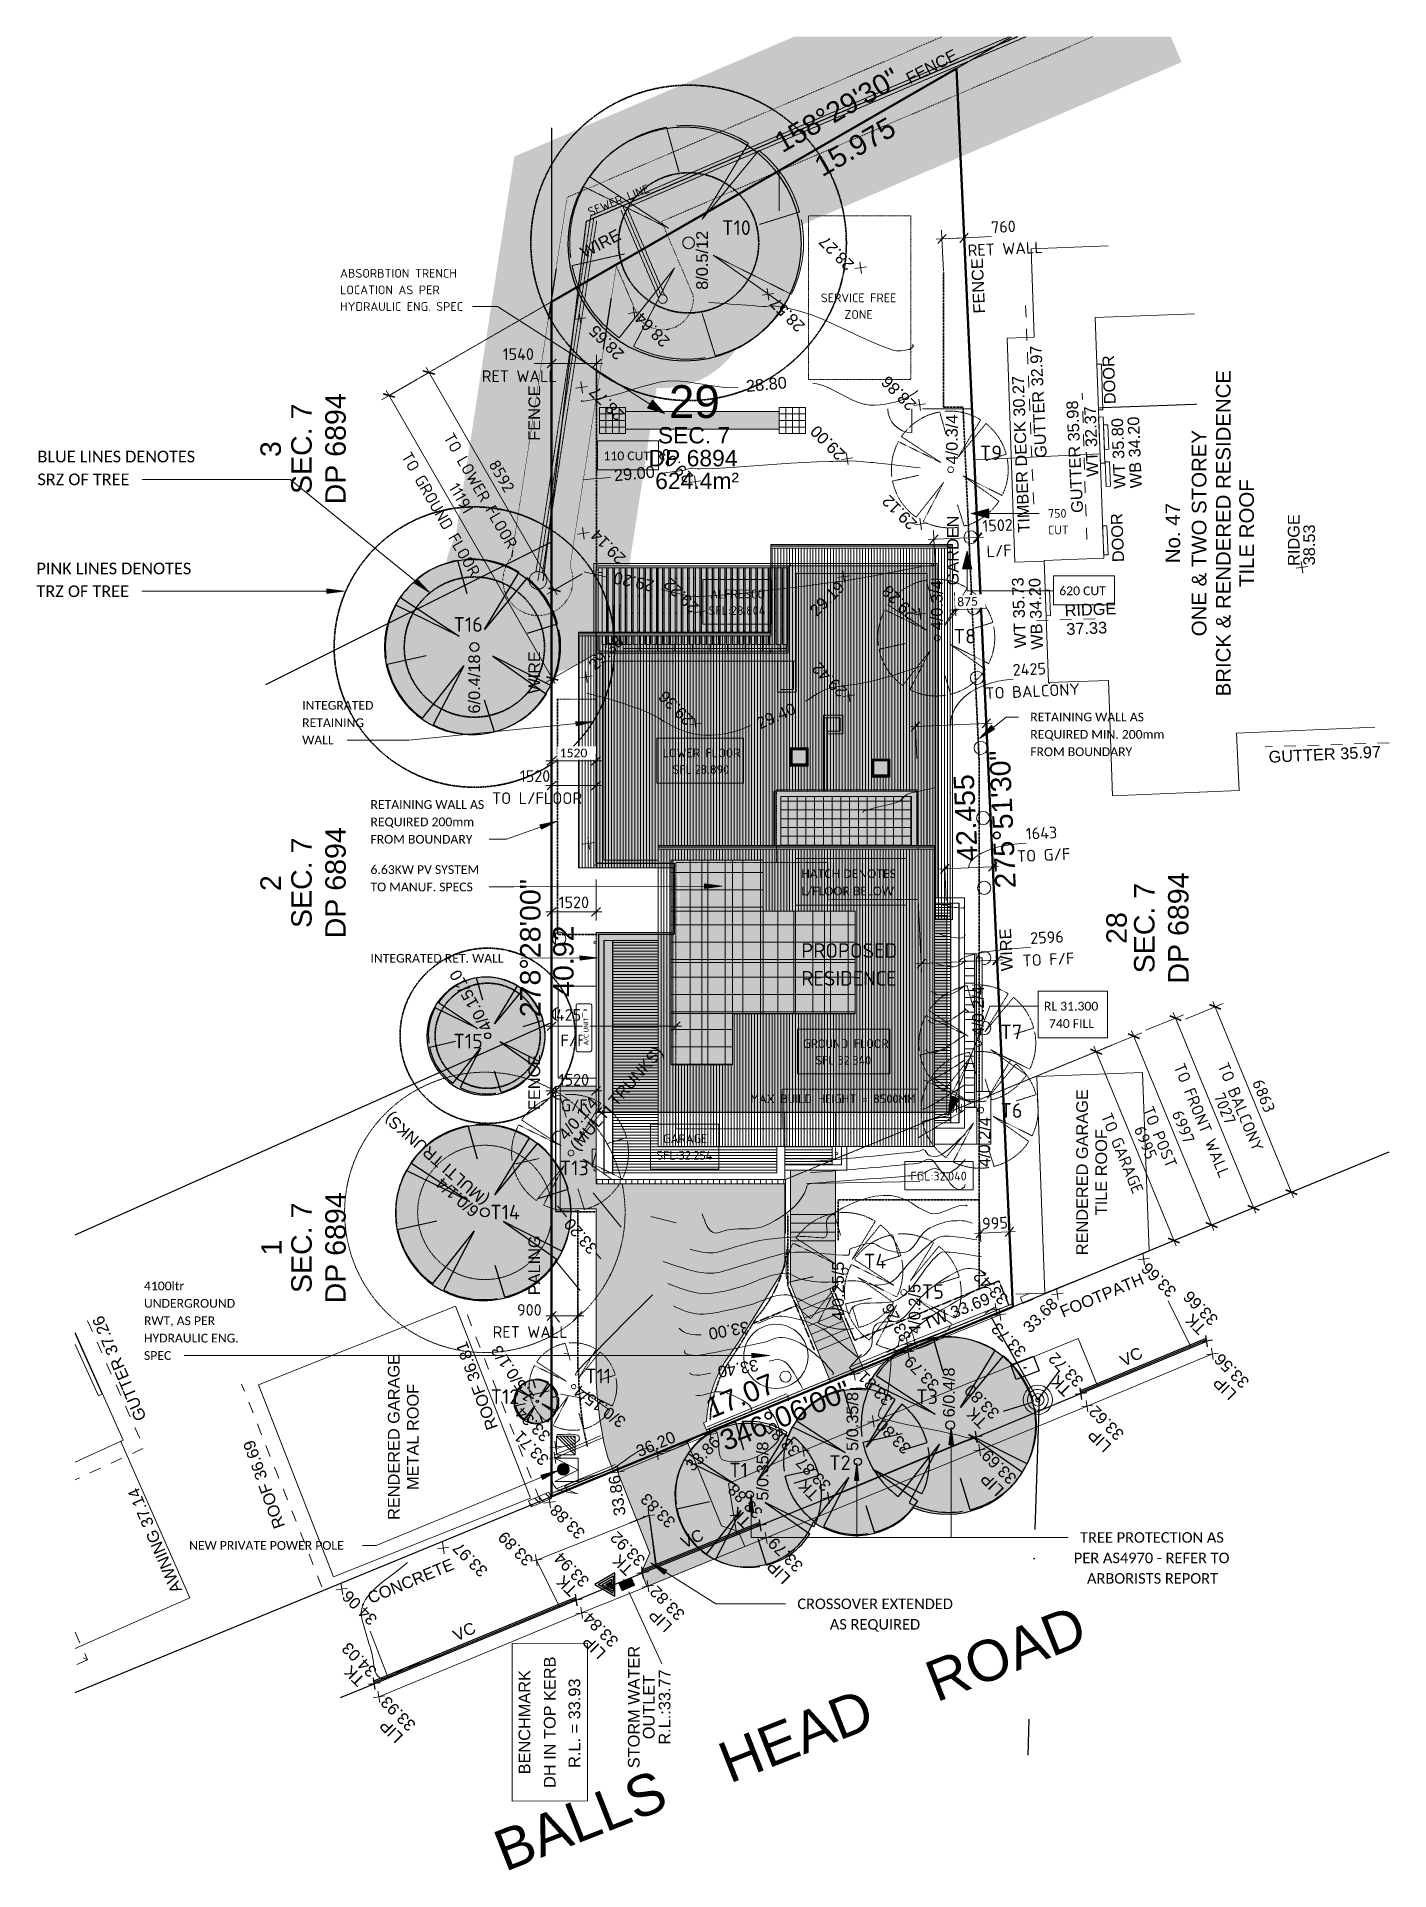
# Model space of a CAD drawing. Header units: millimetres. Extents: x 8828 to 55129, y -16380 to 46418.
import ezdxf

# ---------------------------------------------------------------- set-up
doc = ezdxf.new("R2010")
doc.units = ezdxf.units.MM
for name, pattern in [('Bewehrungsüberdeckungslinien', [3.2004, 1.6002, -1.6002]), ('Center 5_8_', [30.1625, 15.875, -4.7625, 4.7625, -4.7625]), ('Dash', [5, 3, -2]), ('Dash - Tight', [4.5, 3, -1.5]), ('Dash 1_16_', [3.175, 1.5875, -1.5875]), ('Dash 2_5mm', [5, 2.5, -2.5]), ('Dash Dot Dot 1_8_', [6.151562, 3.175, -0.992188, 0, -0.992188, 0, -0.992188]), ('Dot - Tight', [1, 0, -1]), ('Double Dash 3_8_', [25.4, 9.525, -3.175, 3.175, -3.175, 3.175, -3.175]), ('IMPORT-12 _2_', [0]), ('IMPORT-dash _2_', [800, 400, -400]), ('IMPORT-DASHED2 _2_', [4.7625, 3.175, -1.5875]), ('IMPORT-OV_HD', [26200, 4500, -1000, 0, -5500, 9000, -1700, 4500, 0]), ('IMPORT-PHANTOM2 _2_', [31.75, 15.875, -3.175, 3.175, -3.175, 3.175, -3.175]), ('Overhead', [3.96875, 2.38125, -1.5875])]:
    doc.linetypes.add(name, pattern=pattern)
for name, color, linetype, lineweight in [('21522 - 49 Balls Head Road_ Waverton - DETAIL - Ver B_CLEAN_dwg', 8, 'Continuous', 9), ('A-ANNO-DIMS', 211, 'Continuous', 9), ('A-ANNO-DIMS-200', 211, 'Continuous', 9), ('A-CLNG', 13, 'Continuous', 9), ('A-COLS', 52, 'Continuous', 9), ('A-DETL', 90, 'Continuous', 9), ('A-DETL-GENF', 92, 'Continuous', 9), ('A-DETL-MBND', 5, 'Continuous', 9), ('A-DETL-MEDM', 33, 'Continuous', 18), ('A-DETL-THIN', 151, 'Continuous', 9), ('A-FLOR', 192, 'Continuous', 9), ('A-FLOR-HRAL', 11, 'Continuous', 9), ('A-FLOR-PATT', 8, 'Continuous', 9), ('A-GENM', 13, 'Continuous', 9), ('A-GLAZ', 151, 'Continuous', 9), ('A-ROOF', 132, 'Continuous', 9), ('A-ROOF-OTLN', 132, 'Continuous', 9), ('A-ROOF-PATT', 132, 'Continuous', 9), ('A-SIGN', 13, 'Continuous', 9), ('A-WALL', 113, 'Continuous', 9), ('ADJOINING', 250, 'Continuous', 25), ('AWNING', 7, 'Continuous', 9), ('BDY', 250, 'Continuous', 25), ('BDY_LINE_BEARING', 7, 'Continuous', 9), ('BDY_LINE_DISTANCE', 7, 'Continuous', 9), ('BM', 250, 'Continuous', 25), ('BUILD', 7, 'Continuous', 9), ('DECK', 7, 'Continuous', 9), ('DECK_PT_HEIGHT', 7, 'Continuous', 9), ('demo trees', 7, 'Continuous', 9), ('DTM-01_Contours', 50, 'Continuous', 18), ('E-ELEC-FIXT', 91, 'Continuous', 9), ('G-ANNO-TEXT', 231, 'Continuous', 9), ('GARDEN_PT_HEIGHT', 7, 'Continuous', 9), ('I-WALL', 2, 'Continuous', 9), ('KERB', 250, 'Continuous', 25), ('KERB_PT_CODE', 250, 'Continuous', 25), ('KERB_PT_HEIGHT', 250, 'Continuous', 25), ('LIP', 7, 'Continuous', 9), ('LIP_PT_CODE', 7, 'Continuous', 9), ('LIP_PT_HEIGHT', 7, 'Continuous', 9), ('PIT', 7, 'Continuous', 9), ('Q-SPCQ', 91, 'Continuous', 9), ('ROOF', 7, 'IMPORT-dash _2_', 9), ('ROOF_PT_CODE', 7, 'Continuous', 9), ('ROOF_PT_HEIGHT', 7, 'Continuous', 9), ('S-STRS', 31, 'Continuous', 9), ('S-STRS-ANNO', 31, 'Continuous', 9), ('S-STRS-IDEN', 31, 'Continuous', 9), ('SERV', 7, 'Continuous', 9), ('SERV_DRAINAGE', 7, 'Continuous', 9), ('SERVELECT', 250, 'IMPORT-12 _2_', 25), ('SERVGAS', 7, 'IMPORT-DASHED2 _2_', 9), ('SERVSEWER', 250, 'IMPORT-PHANTOM2 _2_', 25), ('SERVTELSTR', 250, 'Continuous', 25), ('SURFACE', 7, 'Continuous', 9), ('SURFACE_PT_HEIGHT', 7, 'Continuous', 9), ('TEXT', 7, 'Continuous', 9), ('TEXT35', 7, 'Continuous', 9), ('TEXT5', 7, 'Continuous', 9), ('TOPO', 7, 'Continuous', 9), ('TOPO_PT_HEIGHT', 7, 'Continuous', 9), ('TREE', 250, 'Continuous', 25), ('WALL', 7, 'Continuous', 9), ('WALL_PT_HEIGHT', 7, 'Continuous', 9), ('WINDOW', 7, 'Continuous', 9), ('WINDOW_PT_HEIGHT', 7, 'Continuous', 9)]:
    doc.layers.add(name, color=color, linetype=linetype, lineweight=lineweight)
doc.styles.add('Arial', font='arial.ttf', dxfattribs={"height": 400})
doc.styles.add('Arial_1', font='arial.ttf', dxfattribs={"height": 700})
doc.styles.add('Arial_2', font='arial.ttf', dxfattribs={"height": 560})
doc.styles.add('Arial_3', font='arial.ttf', dxfattribs={"height": 1120})
doc.styles.add('Arial_4', font='arial.ttf', dxfattribs={"height": 1400})
doc.styles.add('Arial_5', font='arial.ttf', dxfattribs={"height": 500})
doc.styles.add('Calibri', font='calibri.ttf', dxfattribs={"height": 300})
doc.styles.add('Calibri_1', font='calibri.ttf', dxfattribs={"height": 360})
doc.styles.add('Calibri_2', font='calibri.ttf', dxfattribs={"height": 400})
doc.styles.add('Calibri_3', font='calibri.ttf', dxfattribs={"height": 160})
doc.styles.add('ISOCPEUR', font='ISOCPEUR.ttf', dxfattribs={"height": 300})
doc.styles.add('ISOCPEUR_1', font='ISOCPEUR.ttf', dxfattribs={"height": 500})
doc.styles.add('ISOCPEUR_2', font='ISOCPEUR.ttf', dxfattribs={"height": 400})
doc.dimstyles.new('1_5mm_Calibri_Orange', dxfattribs={"dimscale": 304.8, "dimtxt": 353.204527, "dimasz": 0.984252, "dimexe": 0.656168, "dimexo": 0.0625, "dimgap": 0, "dimtad": 1, "dimdec": 0, "dimzin": 0, "dimdsep": 46, "dimtxsty": 'Calibri', "dimblk1": 'OBLIQUE', "dimblk2": 'OBLIQUE', "dimsah": 1, "dimcen": 0.09, "dimdle": 0.656168, "dimazin": 0, "dimtfac": 1, "dimtdec": 4, "dimtix": 1, "dimtmove": 0, "dimatfit": 3, "dimfxl": 1.968504, "dimfxlon": 1, "dimtvp": 1, "dimtfill": 1, "dimtolj": 1, "dimtzin": 0, "dimarcsym": 2})
doc.dimstyles.new('2_0mm_ISOCPEUR', dxfattribs={"dimscale": 304.8, "dimtxt": 401.101988, "dimasz": 0.984252, "dimexe": 0.984252, "dimexo": 0.0625, "dimgap": 0, "dimtad": 1, "dimdec": 0, "dimzin": 0, "dimdsep": 46, "dimtxsty": 'ISOCPEUR_2', "dimblk1": 'OBLIQUE', "dimblk2": 'OBLIQUE', "dimsah": 1, "dimcen": 0.09, "dimdle": 0.656168, "dimazin": 0, "dimtfac": 1, "dimtdec": 4, "dimtix": 1, "dimtmove": 0, "dimatfit": 3, "dimfxl": 3.608924, "dimfxlon": 1, "dimtvp": 1, "dimtolj": 1, "dimtzin": 0, "dimarcsym": 2})
doc.dimstyles.new('2_0mm_ISOCPEUR_RET_WALL', dxfattribs={"dimscale": 304.8, "dimtxt": 401.101988, "dimasz": 0.984252, "dimexe": 0.984252, "dimexo": 0.0625, "dimgap": 0, "dimtad": 1, "dimdec": 0, "dimzin": 0, "dimdsep": 46, "dimtxsty": 'ISOCPEUR_2', "dimblk1": 'OBLIQUE', "dimblk2": 'OBLIQUE', "dimsah": 1, "dimcen": 0.09, "dimdle": 0.656168, "dimazin": 0, "dimtfac": 1, "dimtdec": 4, "dimtix": 1, "dimtmove": 2, "dimatfit": 3, "dimfxl": 3.608924, "dimfxlon": 1, "dimtvp": 1, "dimtolj": 1, "dimtzin": 0, "dimarcsym": 2})
doc.dimstyles.new('2_0mm_ISOCPEUR_RET_WALL_1', dxfattribs={"dimscale": 304.8, "dimtxt": 401.101988, "dimasz": 0.984252, "dimexe": 0.984252, "dimexo": 0.0625, "dimgap": 0, "dimtad": 1, "dimdec": 0, "dimzin": 0, "dimdsep": 46, "dimtxsty": 'ISOCPEUR_2', "dimblk1": 'OBLIQUE', "dimblk2": 'OBLIQUE', "dimsah": 1, "dimcen": 0.09, "dimdle": 0.656168, "dimazin": 0, "dimtfac": 1, "dimtdec": 4, "dimtix": 1, "dimtmove": 1, "dimatfit": 3, "dimfxl": 3.608924, "dimfxlon": 1, "dimtvp": 1, "dimtolj": 1, "dimtzin": 0, "dimarcsym": 2})
doc.dimstyles.new('2_0mm_ISOCPEUR_RET_WALL_2', dxfattribs={"dimscale": 304.8, "dimtxt": 401.101988, "dimasz": 0.984252, "dimexe": 0.984252, "dimexo": 0.0625, "dimgap": 0, "dimtad": 1, "dimdec": 0, "dimzin": 0, "dimdsep": 46, "dimtxsty": 'ISOCPEUR_2', "dimblk1": 'OBLIQUE', "dimblk2": 'OBLIQUE', "dimsah": 1, "dimcen": 0.09, "dimdle": 0.656168, "dimazin": 0, "dimtfac": 1, "dimtdec": 4, "dimtix": 1, "dimtmove": 0, "dimatfit": 3, "dimfxl": 3.608924, "dimfxlon": 1, "dimtvp": 1, "dimtolj": 1, "dimtzin": 0, "dimarcsym": 2})
doc.dimstyles.new('BLUE_-_2_0mm_ISOCPEUR_2', dxfattribs={"dimscale": 304.8, "dimtxt": 401.101988, "dimasz": 0.984252, "dimexe": 0.984252, "dimexo": 0.0625, "dimgap": 0.19685, "dimtad": 1, "dimdec": 0, "dimzin": 0, "dimdsep": 46, "dimtxsty": 'ISOCPEUR_2', "dimblk1": 'OBLIQUE', "dimblk2": 'OBLIQUE', "dimsah": 1, "dimcen": 0.09, "dimdle": 0.656168, "dimazin": 0, "dimtfac": 1, "dimtdec": 4, "dimtix": 1, "dimtmove": 0, "dimatfit": 3, "dimfxl": 3.608924, "dimfxlon": 1, "dimtvp": 1, "dimtolj": 1, "dimtzin": 0, "dimarcsym": 2})
doc.dimstyles.new('BLUE_-_2_0mm_ISOCPEUR_2_1', dxfattribs={"dimscale": 304.8, "dimtxt": 401.101988, "dimasz": 0.984252, "dimexe": 0.984252, "dimexo": 0.0625, "dimgap": 0.19685, "dimtad": 1, "dimdec": 0, "dimzin": 0, "dimdsep": 46, "dimtxsty": 'ISOCPEUR_2', "dimblk1": 'OBLIQUE', "dimblk2": 'OBLIQUE', "dimsah": 1, "dimcen": 0.09, "dimdle": 0.656168, "dimazin": 0, "dimtfac": 1, "dimtdec": 4, "dimtix": 1, "dimtmove": 2, "dimatfit": 3, "dimfxl": 3.608924, "dimfxlon": 1, "dimtvp": 1, "dimtolj": 1, "dimtzin": 0, "dimarcsym": 2})
doc.dimstyles.new('BLUE_-_2_0mm_ISOCPEUR_2_2', dxfattribs={"dimscale": 304.8, "dimtxt": 401.101988, "dimasz": 0.984252, "dimexe": 0.984252, "dimexo": 0.0625, "dimgap": 0.19685, "dimtad": 1, "dimdec": 0, "dimzin": 0, "dimdsep": 46, "dimtxsty": 'ISOCPEUR_2', "dimblk1": 'OBLIQUE', "dimblk2": 'OBLIQUE', "dimsah": 1, "dimcen": 0.09, "dimdle": 0.656168, "dimazin": 0, "dimtfac": 1, "dimtdec": 4, "dimtix": 1, "dimtmove": 1, "dimatfit": 3, "dimfxl": 3.608924, "dimfxlon": 1, "dimtvp": 1, "dimtolj": 1, "dimtzin": 0, "dimarcsym": 2})
doc.dimstyles.new('PINK_-_2_0mm_ISOCPEUR', dxfattribs={"dimscale": 304.8, "dimtxt": 401.101988, "dimasz": 0.984252, "dimexe": 0.984252, "dimexo": 0.0625, "dimgap": 0.19685, "dimtad": 1, "dimdec": 0, "dimzin": 0, "dimdsep": 46, "dimtxsty": 'ISOCPEUR_2', "dimblk1": 'OBLIQUE', "dimblk2": 'OBLIQUE', "dimsah": 1, "dimcen": 0.09, "dimdle": 0.656168, "dimazin": 0, "dimtfac": 1, "dimtdec": 4, "dimtix": 1, "dimtmove": 2, "dimatfit": 3, "dimfxl": 3.608924, "dimfxlon": 1, "dimtvp": 1, "dimtolj": 1, "dimtzin": 0, "dimarcsym": 2})
doc.dimstyles.new('PINK_-_2_0mm_ISOCPEUR_1', dxfattribs={"dimscale": 304.8, "dimtxt": 401.101988, "dimasz": 0.984252, "dimexe": 0.984252, "dimexo": 0.0625, "dimgap": 0.19685, "dimtad": 1, "dimdec": 0, "dimzin": 0, "dimdsep": 46, "dimtxsty": 'ISOCPEUR_2', "dimblk1": 'OBLIQUE', "dimblk2": 'OBLIQUE', "dimsah": 1, "dimcen": 0.09, "dimdle": 0.656168, "dimazin": 0, "dimtfac": 1, "dimtdec": 4, "dimtix": 1, "dimtmove": 1, "dimatfit": 3, "dimfxl": 3.608924, "dimfxlon": 1, "dimtvp": 1, "dimtolj": 1, "dimtzin": 0, "dimarcsym": 2})
doc.dimstyles.new('PINK_-_2_0mm_ISOCPEUR_2', dxfattribs={"dimscale": 304.8, "dimtxt": 401.101988, "dimasz": 0.984252, "dimexe": 0.984252, "dimexo": 0.0625, "dimgap": 0.19685, "dimtad": 1, "dimdec": 0, "dimzin": 0, "dimdsep": 46, "dimtxsty": 'ISOCPEUR_2', "dimblk1": 'OBLIQUE', "dimblk2": 'OBLIQUE', "dimsah": 1, "dimcen": 0.09, "dimdle": 0.656168, "dimazin": 0, "dimtfac": 1, "dimtdec": 4, "dimtix": 1, "dimtmove": 0, "dimatfit": 3, "dimfxl": 3.608924, "dimfxlon": 1, "dimtvp": 1, "dimtolj": 1, "dimtzin": 0, "dimarcsym": 2})
pattern_1 = [(0, (0, 3453), (0, 597.717), []), (90, (0, 3453), (-600, 4e-14), [])]
pattern_2 = [(0, (0, 9505.886), (0, 52.293), []), (90, (0, 9505.9), (-600, 4e-14), [])]
pattern_3 = [(0, (0, 7752.584), (0, 52.293), []), (90, (0, 7752.6), (-600, 4e-14), [])]

msp = doc.modelspace()

# ---------------------------------------------------------------- texts
at = {"layer": 'G-ANNO-TEXT', "color": 7, "insert": (27656.9, 40536.2), "char_height": 300, "width": 2629.535, "attachment_point": 1, "rotation": 22.017969, "style": 'ISOCPEUR'}
msp.add_mtext('SEWER LINE', dxfattribs=at)
at = {"layer": 'G-ANNO-TEXT', "color": 94, "insert": (32286.2, 40126.5), "char_height": 500, "width": 1218.565, "attachment_point": 1, "style": 'ISOCPEUR_1'}
msp.add_mtext('T10', dxfattribs=at)
at = {"layer": 'G-ANNO-TEXT', "color": 7, "attachment_point": 1}
for s, insert, char_height, width, style in [('ABSORBTION TRENCH ', (19212.9, 38464.3), 300, 4858.226, 'ISOCPEUR'), ('LOCATION AS PER ', (19212.9, 37895.5), 300, 4216.876, 'ISOCPEUR'), ('HYDRAULIC ENG. SPEC ', (19212.9, 37326.6), 300, 5130.8, 'ISOCPEUR'), ('110 CUT', (28228.7, 32211.3), 300, 2036.286, 'Calibri'), ('750', (43443.7, 30240.7), 300, 769.62, 'ISOCPEUR'), ('CUT', (43443.7, 29671.9), 300, 833.755, 'ISOCPEUR'), ('ALFRESCO', (31878.7, 27482.3), 300, 2212.657, 'ISOCPEUR'), ('620 CUT', (43831.3, 27590.7), 300, 2036.286, 'Calibri'), ('SFL:28.804', (31825.8, 26913.5), 300, 2340.927, 'ISOCPEUR'), ('INTEGRATED ', (17915.9, 23668.5), 300, 3206.75, 'Calibri'), ('RETAINING WALL AS ', (42838.5, 23268.6), 300, 5034.597, 'Calibri'), ('RETAINING ', (17915.9, 23073.2), 300, 2789.872, 'Calibri'), ('REQUIRED MIN. 200mm ', (42838.5, 22673.3), 300, 5964.555, 'Calibri'), ('WALL', (17915.9, 22477.8), 300, 1378.902, 'Calibri'), ('LOWER FLOOR', (30259.8, 22039.3), 300, 3094.514, 'ISOCPEUR'), ('FROM BOUNDARY', (42838.5, 22078), 300, 4441.349, 'Calibri'), ('SFL:28.890', (30590.5, 21470.4), 300, 2308.86, 'ISOCPEUR'), ('RETAINING WALL AS ', (20253.7, 20271.1), 300, 5034.597, 'Calibri'), ('REQUIRED 200mm ', (20253.7, 19675.8), 300, 4649.787, 'Calibri'), ('FROM BOUNDARY', (20253.7, 19080.5), 300, 4441.349, 'Calibri'), ('6.63KW PV SYSTEM ', (20253.7, 18042.9), 300, 4842.193, 'Calibri'), ('HATCH DENOTES', (35000.7, 17904.8), 300, 4104.64, 'Calibri'), ('TO MANUF. SPECS', (20253.7, 17447.6), 300, 4441.349, 'Calibri'), ('L/FLOOR BELOW', (35000.7, 17309.5), 300, 4056.539, 'Calibri'), ('PROPOSED ', (35000.7, 15370.9), 500, 4168.775, 'ISOCPEUR_1'), ('INTEGRATED RET. WALL', (20253.7, 15005.4), 300, 5756.116, 'Calibri'), ('RESIDENCE', (35000.7, 14418.4), 500, 3832.066, 'ISOCPEUR_1'), ('RL 31.300', (43307.1, 13365.4), 300, 2372.995, 'Calibri'), ('740 FILL', (43479.1, 12770.1), 300, 1972.151, 'Calibri'), ('GROUND FLOOR', (35068.9, 12082.3), 300, 3335.02, 'ISOCPEUR'), ('SFL:32.340', (35479, 11513.4), 300, 2340.927, 'ISOCPEUR'), ('MAX BUILD HEIGHT = 8500MM', (33256.3, 10194), 300, 6541.77, 'ISOCPEUR'), ('GARAGE', (30274.5, 8826.7), 300, 1763.713, 'ISOCPEUR'), ('SFL:32.254', (30036.4, 8257.8), 300, 2340.927, 'ISOCPEUR'), ('FGL:32.040', (38739.3, 7545), 300, 2340.927, 'ISOCPEUR'), ('4100ltr ', (12500.8, 3783.1), 300, 1875.949, 'Calibri'), ('UNDERGROUND ', (12500.8, 3187.8), 300, 4104.64, 'Calibri'), ('RWT, AS PER ', (12500.8, 2592.5), 300, 3190.716, 'Calibri'), ('HYDRAULIC ENG. ', (12500.8, 1997.1), 300, 4232.91, 'Calibri'), ('SPEC', (12500.8, 1401.8), 300, 1186.497, 'Calibri'), ('TREE PROTECTION AS ', (44541.4, -4799.8), 360, 6205.061, 'Calibri_1'), ('NEW PRIVATE POWER POLE', (14045.9, -5102.5), 300, 6702.108, 'Calibri'), ('PER AS4970 - REFER TO ', (44329.7, -5501), 360, 6718.141, 'Calibri_1'), ('ARBORISTS REPORT', (44779.5, -6202.1), 360, 5483.542, 'Calibri_1'), ('CROSSOVER EXTENDED ', (34865.5, -7073.2), 360, 6670.04, 'Calibri_1'), ('AS REQUIRED', (35976.7, -7774.4), 360, 3799.999, 'Calibri_1')]:
    msp.add_mtext(s, dxfattribs=dict(at, insert=insert, char_height=char_height, width=width, style=style))
at = {"layer": 'G-ANNO-TEXT', "color": 230, "char_height": 300, "attachment_point": 1, "style": 'ISOCPEUR'}
for s, insert, width in [('SERVICE FREE ', (35669.3, 37622.9), 3078.48), ('ZONE', (36476.3, 37054.1), 1122.362)]:
    msp.add_mtext(s, dxfattribs=dict(at, insert=insert, width=width))
at = {"layer": 'G-ANNO-TEXT', "color": 5, "char_height": 400, "attachment_point": 1, "style": 'Calibri_2'}
for s, insert, width in [('BLUE LINES DENOTES ', (8854.9, 32238.3), 6814.344), ('SRZ OF TREE', (8854.9, 31457.8), 3864.134)]:
    msp.add_mtext(s, dxfattribs=dict(at, insert=insert, width=width))
at = {"layer": 'G-ANNO-TEXT', "color": 1, "char_height": 500, "attachment_point": 1, "style": 'ISOCPEUR_1'}
for s, insert, width in [('T9', (41111.2, 32414.9), 913.924), ('T8', (40214.1, 26135.3), 913.924), ('T7', (41816, 12583), 913.924), ('T6', (41816, 9893.9), 913.924), ('T13', (26732.3, 7924.7), 1218.565), ('T4', (37144, 4733.3), 962.025), ('T5', (39124.1, 3692), 913.924), ('T11', (27596.7, 797.1), 1090.295)]:
    msp.add_mtext(s, dxfattribs=dict(at, insert=insert, width=width))
at = {"layer": 'G-ANNO-TEXT', "char_height": 400, "attachment_point": 1, "style": 'Calibri_2'}
for s, insert, width in [('PINK LINES DENOTES ', (8821, 28405.7), 6702.108), ('TRZ OF TREE', (8821, 27625.2), 3880.168)]:
    msp.add_mtext(s, dxfattribs=dict(at, insert=insert, width=width))
at = {"layer": 'G-ANNO-TEXT', "color": 114, "char_height": 500, "attachment_point": 1, "style": 'ISOCPEUR_1'}
for s, insert, width in [('T16', (23091.8, 26537), 1218.565), ('T15', (23091.8, 12267.1), 1218.565), ('T14', (24350.6, 6411.5), 1266.666), ('T12', (24363.8, 92.1), 1218.565), ('T3', (38933, 92.1), 913.924), ('T1', (32534.7, -2424.7), 785.654), ('T2', (35954.3, -2169.8), 913.924)]:
    msp.add_mtext(s, dxfattribs=dict(at, insert=insert, width=width))
at = {"layer": 'S-STRS-IDEN', "insert": (40008.7, 9863.6), "char_height": 300, "width": 572.138, "attachment_point": 1, "line_spacing_factor": 1.135194, "style": 'ISOCPEUR'}
msp.add_mtext('DN', dxfattribs=at)

# ---------------------------------------------------------------- blocks, each defined once
blk = doc.blocks.new('Top Rail Type - Top Rail_Internal_-1594673-Site Plan')
at = {"layer": 'A-FLOR-HRAL'}
for p, q in [((40935, 15007), (40985, 15007)), ((40935, 12757), (40935, 15007)), ((40985, 15007), (40985, 12757)), ((40935, 12757), (40985, 12757)), ((40935, 12257), (40935, 12757)), ((40985, 12757), (40985, 12257)), ((40935, 12257), (40985, 12257)), ((40935, 12007), (40935, 12257)), ((40935, 9757), (40935, 12007)), ((40985, 12257), (40985, 12007)), ((40985, 12007), (40985, 9757)), ((40985, 9757), (40935, 9757))]:
    blk.add_line(p, q, dxfattribs=at)
blk = doc.blocks.new('Top Rail Type - Top Rail_Internal_-V1-Site Plan')
at = {"layer": 'A-FLOR-HRAL'}
for p, q in [((40985, 15007), (40935, 15007)), ((40935, 15007), (40935, 12757)), ((40985, 15007), (40985, 12757)), ((40935, 12757), (40935, 12257)), ((40985, 12757), (40985, 12257)), ((40935, 12257), (40935, 9757)), ((40985, 12257), (40985, 9757)), ((40985, 9757), (40935, 9757))]:
    blk.add_line(p, q, dxfattribs=at)
blk = doc.blocks.new('Columns 1 - Columns 1-1600420-Site Plan')
at = {"layer": 'A-COLS', "color": 9}
for p, q in [((28180, 28224), (28336, 28224)), ((28180, 28224), (28180, 26024)), ((28336, 28224), (28347, 28224)), ((28336, 26024), (28336, 28224)), ((28347, 28224), (28347, 26024)), ((28393, 28224), (28549, 28224)), ((28393, 28224), (28393, 26024)), ((28549, 28224), (28560, 28224)), ((28549, 26024), (28549, 28224)), ((28560, 28224), (28560, 26024)), ((28606, 28224), (28762, 28224)), ((28606, 28224), (28606, 26024)), ((28762, 28224), (28772, 28224)), ((28762, 26024), (28762, 28224)), ((28772, 28224), (28772, 26024)), ((28819, 28224), (28975, 28224)), ((28819, 28224), (28819, 26024)), ((28975, 28224), (28985, 28224)), ((28975, 26024), (28975, 28224)), ((28985, 28224), (28985, 26024)), ((29032, 28224), (29188, 28224)), ((29032, 28224), (29032, 26024)), ((29188, 28224), (29198, 28224)), ((29188, 26024), (29188, 28224)), ((29198, 28224), (29198, 26024)), ((29245, 28224), (29400, 28224)), ((29245, 28224), (29245, 26024)), ((29400, 28224), (29411, 28224)), ((29400, 26024), (29400, 28224)), ((29411, 28224), (29411, 26024)), ((29458, 28224), (29613, 28224)), ((29458, 28224), (29458, 26024)), ((29613, 28224), (29624, 28224)), ((29613, 26024), (29613, 28224)), ((29624, 28224), (29624, 26024)), ((29671, 28224), (29826, 28224)), ((29671, 28224), (29671, 26024)), ((29826, 28224), (29837, 28224)), ((29826, 26024), (29826, 28224)), ((29837, 28224), (29837, 26024)), ((29884, 28224), (30039, 28224)), ((29884, 28224), (29884, 26024)), ((30039, 28224), (30050, 28224)), ((30039, 26024), (30039, 28224)), ((30050, 28224), (30050, 26024)), ((30096, 28224), (30252, 28224)), ((30096, 28224), (30096, 26024)), ((30252, 28224), (30263, 28224)), ((30252, 26024), (30252, 28224)), ((30263, 28224), (30263, 26024)), ((30309, 28224), (30465, 28224)), ((30309, 28224), (30309, 26024)), ((30465, 28224), (30476, 28224)), ((30465, 26024), (30465, 28224)), ((30476, 28224), (30476, 26024)), ((30522, 28224), (30678, 28224)), ((30522, 28224), (30522, 26024)), ((30678, 28224), (30688, 28224)), ((30678, 26024), (30678, 28224)), ((30688, 28224), (30688, 26024)), ((30735, 28224), (30891, 28224)), ((30735, 28224), (30735, 26024)), ((30891, 28224), (30901, 28224)), ((30891, 26024), (30891, 28224)), ((30901, 28224), (30901, 26024)), ((30948, 28224), (31104, 28224)), ((30948, 28224), (30948, 26024)), ((31104, 28224), (31114, 28224)), ((31104, 26024), (31104, 28224)), ((31114, 28224), (31114, 26024)), ((31161, 28224), (31316, 28224)), ((31161, 28224), (31161, 26024)), ((31316, 28224), (31327, 28224)), ((31316, 26024), (31316, 28224)), ((31327, 28224), (31327, 26024)), ((31374, 28224), (31529, 28224)), ((31374, 28224), (31374, 26024)), ((31529, 28224), (31540, 28224)), ((31529, 26024), (31529, 28224)), ((31540, 28224), (31540, 26024)), ((31587, 28224), (31742, 28224)), ((31587, 28224), (31587, 26024)), ((31742, 28224), (31753, 28224)), ((31742, 26024), (31742, 28224)), ((31753, 28224), (31753, 26024)), ((31800, 28224), (31955, 28224)), ((31800, 28224), (31800, 26024)), ((31955, 28224), (31966, 28224)), ((31955, 26024), (31955, 28224)), ((31966, 28224), (31966, 26024)), ((32012, 28224), (32168, 28224)), ((32012, 28224), (32012, 26024)), ((32168, 28224), (32179, 28224)), ((32168, 26024), (32168, 28224)), ((32179, 28224), (32179, 26024)), ((32225, 28224), (32381, 28224)), ((32225, 28224), (32225, 26024)), ((32381, 28224), (32392, 28224)), ((32381, 26024), (32381, 28224)), ((32392, 28224), (32392, 26024)), ((32438, 28224), (32594, 28224)), ((32438, 28224), (32438, 26024)), ((32594, 28224), (32604, 28224)), ((32594, 26024), (32594, 28224)), ((32604, 28224), (32604, 26024)), ((32651, 28224), (32807, 28224)), ((32651, 28224), (32651, 26024)), ((32807, 28224), (32817, 28224)), ((32807, 26024), (32807, 28224)), ((32817, 28224), (32817, 26024)), ((32864, 28224), (33020, 28224)), ((32864, 28224), (32864, 26024)), ((33020, 28224), (33030, 28224)), ((33020, 26024), (33020, 28224)), ((33030, 28224), (33030, 26024)), ((33077, 28224), (33232, 28224)), ((33077, 28224), (33077, 26024)), ((33232, 28224), (33243, 28224)), ((33232, 26024), (33232, 28224)), ((33243, 28224), (33243, 26024)), ((33290, 28224), (33445, 28224)), ((33290, 28224), (33290, 26024)), ((33445, 28224), (33456, 28224)), ((33445, 26024), (33445, 28224)), ((33456, 28224), (33456, 26024)), ((33503, 28224), (33658, 28224)), ((33503, 28224), (33503, 26024)), ((33658, 28224), (33669, 28224)), ((33658, 26024), (33658, 28224)), ((33669, 28224), (33669, 26024)), ((33716, 28224), (33871, 28224)), ((33716, 28224), (33716, 26024)), ((33871, 28224), (33882, 28224)), ((33871, 26024), (33871, 28224)), ((33882, 28224), (33882, 26024)), ((33928, 28224), (33955, 28224)), ((33928, 28224), (33928, 26024))]:
    blk.add_line(p, q, dxfattribs=at)
at = {"layer": 'A-COLS', "color": 10}
for p, q in [((33955, 28224), (34084, 28224)), ((34084, 28224), (34095, 28224)), ((34084, 25599), (34084, 28224)), ((34095, 28224), (34095, 25599)), ((34141, 28224), (34297, 28224)), ((34141, 28224), (34141, 25599)), ((34297, 28224), (34308, 28224)), ((34297, 25599), (34297, 28224)), ((34308, 28224), (34308, 25599)), ((34354, 28224), (34510, 28224)), ((34354, 28224), (34354, 25599)), ((34510, 28224), (34520, 28224)), ((34510, 25599), (34510, 28224)), ((34520, 28224), (34520, 25599)), ((28180, 25899), (28180, 25599)), ((28336, 25599), (28336, 25899)), ((28347, 25899), (28347, 25599)), ((28393, 25899), (28393, 25599)), ((28549, 25599), (28549, 25899)), ((28560, 25899), (28560, 25599)), ((28606, 25899), (28606, 25599)), ((28762, 25599), (28762, 25899)), ((28772, 25899), (28772, 25599)), ((28819, 25899), (28819, 25599)), ((28975, 25599), (28975, 25899)), ((28985, 25899), (28985, 25599)), ((29032, 25899), (29032, 25599)), ((29188, 25599), (29188, 25899)), ((29198, 25899), (29198, 25599)), ((29245, 25899), (29245, 25599)), ((29400, 25599), (29400, 25899)), ((29411, 25899), (29411, 25599)), ((29458, 25899), (29458, 25599)), ((29613, 25599), (29613, 25899)), ((29624, 25899), (29624, 25599)), ((29671, 25899), (29671, 25599)), ((29826, 25599), (29826, 25899)), ((29837, 25899), (29837, 25599)), ((29884, 25899), (29884, 25599)), ((30039, 25599), (30039, 25899)), ((30050, 25899), (30050, 25599)), ((30096, 25899), (30096, 25599)), ((30252, 25599), (30252, 25899)), ((30263, 25899), (30263, 25599)), ((30309, 25899), (30309, 25599)), ((30465, 25599), (30465, 25899)), ((30476, 25899), (30476, 25599)), ((30522, 25899), (30522, 25599)), ((30678, 25599), (30678, 25899)), ((30688, 25899), (30688, 25599)), ((30735, 25899), (30735, 25599)), ((30891, 25599), (30891, 25899)), ((30901, 25899), (30901, 25599)), ((30948, 25899), (30948, 25599)), ((31104, 25599), (31104, 25899)), ((31114, 25899), (31114, 25599)), ((31161, 25899), (31161, 25599)), ((31316, 25599), (31316, 25899)), ((31327, 25899), (31327, 25599)), ((31374, 25899), (31374, 25599)), ((31529, 25599), (31529, 25899)), ((31540, 25899), (31540, 25599)), ((31587, 25899), (31587, 25599)), ((31742, 25599), (31742, 25899)), ((31753, 25899), (31753, 25599)), ((31800, 25899), (31800, 25599)), ((31955, 25599), (31955, 25899)), ((31966, 25899), (31966, 25599)), ((32012, 25899), (32012, 25599)), ((32168, 25599), (32168, 25899)), ((32179, 25899), (32179, 25599)), ((32225, 25899), (32225, 25599)), ((32381, 25599), (32381, 25899)), ((32392, 25899), (32392, 25599)), ((32438, 25899), (32438, 25599)), ((32594, 25599), (32594, 25899)), ((32604, 25899), (32604, 25599)), ((32651, 25899), (32651, 25599)), ((32807, 25599), (32807, 25899)), ((32817, 25899), (32817, 25599)), ((32864, 25899), (32864, 25599)), ((33020, 25599), (33020, 25899)), ((33030, 25899), (33030, 25599)), ((33077, 25899), (33077, 25599)), ((33232, 25599), (33232, 25899)), ((33243, 25899), (33243, 25599)), ((33290, 25899), (33290, 25599)), ((33445, 25599), (33445, 25899)), ((33456, 25899), (33456, 25599)), ((33503, 25899), (33503, 25599)), ((33658, 25599), (33658, 25899)), ((33669, 25899), (33669, 25599)), ((33716, 25899), (33716, 25599)), ((33871, 25599), (33871, 25899)), ((33882, 25899), (33882, 25599)), ((33928, 25899), (33928, 25599)), ((28336, 25599), (28180, 25599)), ((28347, 25599), (28336, 25599)), ((28549, 25599), (28393, 25599)), ((28560, 25599), (28549, 25599)), ((28762, 25599), (28606, 25599)), ((28772, 25599), (28762, 25599)), ((28975, 25599), (28819, 25599)), ((28985, 25599), (28975, 25599)), ((29188, 25599), (29032, 25599)), ((29198, 25599), (29188, 25599)), ((29400, 25599), (29245, 25599)), ((29411, 25599), (29400, 25599)), ((29613, 25599), (29458, 25599)), ((29624, 25599), (29613, 25599)), ((29826, 25599), (29671, 25599)), ((29837, 25599), (29826, 25599)), ((30039, 25599), (29884, 25599)), ((30050, 25599), (30039, 25599)), ((30252, 25599), (30096, 25599)), ((30263, 25599), (30252, 25599)), ((30465, 25599), (30309, 25599)), ((30476, 25599), (30465, 25599)), ((30678, 25599), (30522, 25599)), ((30688, 25599), (30678, 25599)), ((30891, 25599), (30735, 25599)), ((30901, 25599), (30891, 25599)), ((31104, 25599), (30948, 25599)), ((31114, 25599), (31104, 25599)), ((31316, 25599), (31161, 25599)), ((31327, 25599), (31316, 25599)), ((31529, 25599), (31374, 25599)), ((31540, 25599), (31529, 25599)), ((31742, 25599), (31587, 25599)), ((31753, 25599), (31742, 25599)), ((31955, 25599), (31800, 25599)), ((31966, 25599), (31955, 25599)), ((32168, 25599), (32012, 25599)), ((32179, 25599), (32168, 25599)), ((32381, 25599), (32225, 25599)), ((32392, 25599), (32381, 25599)), ((32594, 25599), (32438, 25599)), ((32604, 25599), (32594, 25599)), ((32807, 25599), (32651, 25599)), ((32817, 25599), (32807, 25599)), ((33020, 25599), (32864, 25599)), ((33030, 25599), (33020, 25599)), ((33232, 25599), (33077, 25599)), ((33243, 25599), (33232, 25599)), ((33445, 25599), (33290, 25599)), ((33456, 25599), (33445, 25599)), ((33658, 25599), (33503, 25599)), ((33669, 25599), (33658, 25599)), ((33871, 25599), (33716, 25599)), ((33882, 25599), (33871, 25599)), ((34084, 25599), (33928, 25599)), ((34095, 25599), (34084, 25599)), ((34297, 25599), (34141, 25599)), ((34308, 25599), (34297, 25599)), ((34510, 25599), (34354, 25599)), ((34520, 25599), (34510, 25599))]:
    blk.add_line(p, q, dxfattribs=at)
blk = doc.blocks.new('Casework 1 - Casework 1-1662765-Site Plan')
at = {"layer": 'A-DETL-MBND'}
for p, q in [((28050, 26024), (28050, 28224)), ((28050, 28224), (28180, 28224)), ((28347, 28224), (28393, 28224)), ((28560, 28224), (28606, 28224)), ((28772, 28224), (28819, 28224)), ((28985, 28224), (29032, 28224)), ((29198, 28224), (29245, 28224)), ((29411, 28224), (29458, 28224)), ((29624, 28224), (29671, 28224)), ((29837, 28224), (29884, 28224)), ((30050, 28224), (30096, 28224)), ((30263, 28224), (30309, 28224)), ((30476, 28224), (30522, 28224)), ((30688, 28224), (30735, 28224)), ((30901, 28224), (30948, 28224)), ((31114, 28224), (31161, 28224)), ((31327, 28224), (31374, 28224)), ((31540, 28224), (31587, 28224)), ((31753, 28224), (31800, 28224)), ((31966, 28224), (32012, 28224)), ((32179, 28224), (32225, 28224)), ((32392, 28224), (32438, 28224)), ((32604, 28224), (32651, 28224)), ((32817, 28224), (32864, 28224)), ((33030, 28224), (33077, 28224)), ((33243, 28224), (33290, 28224)), ((33456, 28224), (33503, 28224)), ((33669, 28224), (33716, 28224)), ((33882, 28224), (33928, 28224)), ((34095, 28224), (34141, 28224)), ((34308, 28224), (34354, 28224)), ((28050, 25374), (28050, 25899)), ((34480, 25374), (28050, 25374)), ((34480, 25599), (34480, 25374))]:
    blk.add_line(p, q, dxfattribs=at)
blk = doc.blocks.new('VELUX FS   deck mounted   fixed - C01-1726125-Site Plan')
at = {"layer": 'A-GLAZ'}
for p, q in [((34612, 21434), (34612, 22060)), ((34612, 22060), (35239, 22060)), ((34632, 22047), (34632, 21461)), ((35219, 22047), (34632, 22047)), ((34651, 22028), (34633, 22046)), ((34650, 22029), (34650, 21480)), ((35201, 22029), (34650, 22029)), ((34687, 21992), (34687, 21518)), ((35163, 21992), (34687, 21992)), ((35163, 21518), (35163, 21992)), ((35218, 22046), (35200, 22028)), ((35201, 21480), (35201, 22029)), ((35219, 21461), (35219, 22047)), ((35239, 22060), (35239, 21434)), ((35239, 21434), (34612, 21434)), ((34612, 21434), (34612, 21434)), ((34612, 21434), (35239, 21434)), ((34632, 21461), (34632, 21457)), ((34632, 21457), (35219, 21457)), ((34651, 21481), (34633, 21462)), ((34650, 21480), (35201, 21480)), ((34650, 21480), (34650, 21480)), ((34650, 21480), (35201, 21480)), ((34687, 21518), (35163, 21518)), ((35200, 21481), (35218, 21462)), ((35201, 21480), (35201, 21480)), ((35219, 21461), (35219, 21457)), ((35239, 21434), (35239, 21434))]:
    blk.add_line(p, q, dxfattribs=at)
for points in [[(34633, 22046), (34632, 22046), (34632, 22046), (34632, 22046), (34632, 22046), (34632, 22047), (34632, 22047), (34632, 22047)], [(34632, 22047), (34632, 22047), (34632, 22047), (34632, 22047)], [(34687, 21992), (34684, 21996), (34676, 22004), (34663, 22016), (34656, 22024), (34652, 22028)], [(35199, 22028), (35195, 22024), (35187, 22016), (35175, 22004), (35167, 21996), (35163, 21992)], [(35219, 22047), (35219, 22047), (35219, 22047), (35219, 22047), (35219, 22046), (35219, 22046), (35219, 22046), (35218, 22046), (35218, 22046)], [(35219, 22047), (35219, 22047), (35219, 22047), (35219, 22046), (35219, 22046), (35219, 22046), (35218, 22046), (35218, 22046)], [(34633, 21462), (34632, 21462), (34632, 21462), (34632, 21462), (34632, 21462), (34632, 21462), (34632, 21461), (34632, 21461), (34632, 21461)], [(34687, 21518), (34684, 21514), (34676, 21506), (34663, 21494), (34656, 21486), (34652, 21482)], [(35163, 21518), (35167, 21514), (35175, 21506), (35187, 21494), (35195, 21486), (35199, 21482)], [(35218, 21462), (35218, 21462), (35219, 21462), (35219, 21462), (35219, 21462), (35219, 21462), (35219, 21461), (35219, 21461), (35219, 21461)]]:
    blk.add_open_spline(points, degree=3, dxfattribs=at)
for points, knots in [([(34652, 22028), (34652, 22028), (34651, 22028), (34651, 22028), (34651, 22029), (34650, 22029), (34650, 22029), (34650, 22029), (34650, 22029), (34650, 22029)], [0, 0, 0, 0, 0.2, 0.3, 0.4, 0.5, 0.6, 0.8, 1, 1, 1, 1]), ([(35201, 22029), (35201, 22029), (35201, 22029), (35201, 22029), (35201, 22029), (35200, 22029), (35200, 22028), (35200, 22028), (35199, 22028), (35199, 22028)], [-1, -1, -1, -1, -0.8, -0.6, -0.5, -0.4, -0.3, -0.2, 0, 0, 0, 0]), ([(34652, 21482), (34652, 21482), (34651, 21482), (34651, 21481), (34651, 21481), (34650, 21481), (34650, 21481), (34650, 21480), (34650, 21480), (34650, 21480)], [0, 0, 0, 0, 0.2, 0.3, 0.4, 0.5, 0.6, 0.8, 1, 1, 1, 1]), ([(35199, 21482), (35199, 21482), (35200, 21482), (35200, 21481), (35200, 21481), (35201, 21481), (35201, 21481), (35201, 21480), (35201, 21480), (35201, 21480)], [0, 0, 0, 0, 0.2, 0.3, 0.4, 0.5, 0.6, 0.8, 1, 1, 1, 1])]:
    blk.add_open_spline(points, degree=3, knots=knots, dxfattribs=at)
blk = doc.blocks.new('M_Range-1200mm - Burners-1782532-Site Plan')
at = {"layer": 'A-DETL-MBND'}
for p, q in [((-450, 507), (-450, 553)), ((-450, 294), (-450, 341)), ((-450, 81), (-450, 128)), ((-197, 516), (-394, 516)), ((-394, 516), (-394, 507)), ((-394, 341), (-394, 294)), ((-394, 128), (-394, 81)), ((-382, 294), (-382, 341)), ((-382, 81), (-382, 128)), ((-348, 341), (-348, 294)), ((-327, 128), (-348, 107)), ((-348, 107), (-348, 81)), ((-336, 338), (-333, 341)), ((-336, 294), (-336, 338)), ((-336, 101), (-316, 118)), ((-336, 81), (-336, 101)), ((-303, 341), (-303, 294)), ((-303, 102), (-303, 81)), ((-289, 294), (-289, 341)), ((-289, 81), (-289, 102)), ((-279, 118), (-256, 101)), ((-243, 107), (-268, 128)), ((-259, 341), (-256, 338)), ((-256, 338), (-256, 294)), ((-256, 101), (-256, 81)), ((-243, 294), (-243, 341)), ((-243, 81), (-243, 107)), ((-210, 341), (-210, 294)), ((-210, 128), (-210, 81)), ((0, 516), (-197, 516)), ((-197, 516), (-197, 507)), ((-197, 507), (-197, 516)), ((-197, 341), (-197, 294)), ((-197, 294), (-197, 341)), ((-197, 128), (-197, 81)), ((-197, 81), (-197, 128)), ((-185, 294), (-185, 341)), ((-185, 81), (-185, 128)), ((-151, 341), (-151, 294)), ((-130, 128), (-151, 107)), ((-151, 107), (-151, 81)), ((-138, 338), (-136, 341)), ((-138, 294), (-138, 338)), ((-138, 101), (-119, 118)), ((-138, 81), (-138, 101)), ((-105, 341), (-105, 294)), ((-105, 102), (-105, 81)), ((-92, 294), (-92, 341)), ((-92, 81), (-92, 102)), ((-82, 118), (-59, 101)), ((-46, 107), (-70, 128)), ((-62, 341), (-59, 338)), ((-59, 338), (-59, 294)), ((-59, 101), (-59, 81)), ((-46, 294), (-46, 341)), ((-46, 81), (-46, 107)), ((-13, 341), (-13, 294)), ((-13, 128), (-13, 81)), ((197, 516), (0, 516)), ((0, 516), (0, 507)), ((0, 507), (0, 516)), ((0, 341), (0, 294)), ((0, 294), (0, 341)), ((0, 128), (0, 81)), ((0, 81), (0, 128)), ((13, 294), (13, 341)), ((13, 81), (13, 128)), ((46, 341), (46, 294)), ((67, 128), (46, 107)), ((46, 107), (46, 81)), ((59, 338), (61, 341)), ((59, 294), (59, 338)), ((59, 101), (78, 118)), ((59, 81), (59, 101)), ((92, 341), (92, 294)), ((92, 102), (92, 81)), ((105, 294), (105, 341)), ((105, 81), (105, 102)), ((116, 118), (138, 101)), ((151, 107), (127, 128)), ((135, 341), (138, 338)), ((138, 338), (138, 294)), ((138, 101), (138, 81)), ((151, 294), (151, 341)), ((151, 81), (151, 107)), ((185, 341), (185, 294)), ((185, 128), (185, 81)), ((394, 516), (197, 516)), ((197, 516), (197, 507)), ((197, 507), (197, 516)), ((197, 341), (197, 294)), ((197, 294), (197, 341)), ((197, 128), (197, 81)), ((197, 81), (197, 128)), ((210, 294), (210, 341)), ((210, 81), (210, 128)), ((243, 341), (243, 294)), ((265, 128), (243, 107)), ((243, 107), (243, 81)), ((256, 338), (259, 341)), ((256, 294), (256, 338)), ((256, 101), (276, 118)), ((256, 81), (256, 101)), ((289, 341), (289, 294)), ((289, 102), (289, 81)), ((302, 294), (302, 341)), ((302, 81), (302, 102)), ((313, 118), (336, 101)), ((348, 107), (324, 128)), ((333, 341), (336, 338)), ((336, 338), (336, 294)), ((336, 101), (336, 81)), ((348, 294), (348, 341)), ((348, 81), (348, 107)), ((382, 341), (382, 294)), ((382, 128), (382, 81)), ((394, 507), (394, 516)), ((394, 294), (394, 341)), ((394, 81), (394, 128)), ((450, 553), (450, 507)), ((450, 341), (450, 294)), ((450, 128), (450, 81))]:
    blk.add_line(p, q, dxfattribs=at)
at = {"layer": 'A-DETL-MBND', "flags": 128}
for points in [[(-317, 117), (-312, 112), (-290, 109), (-276, 116)], [(-120, 117), (-115, 112), (-93, 109), (-78, 116)], [(77, 117), (82, 112), (104, 109), (119, 116)], [(274, 117), (280, 112), (301, 109), (316, 116)]]:
    blk.add_lwpolyline(points, dxfattribs=at)
at = {"layer": 'A-DETL-MBND'}
for centre, radius, start, end in [((-321, 123), 7.14, 315, 30), ((-321, 123), 7.14, 0, 30), ((-296, 102), 6.55, 0, 180), ((-296, 102), 6.55, 0, 165), ((-274, 123), 7.14, 150, 225), ((-274, 123), 7.14, 150, 180), ((-124, 123), 7.14, 315, 30), ((-124, 123), 7.14, 0, 30), ((-99, 102), 6.55, 0, 180), ((-99, 102), 6.55, 0, 165), ((-77, 123), 7.14, 150, 225), ((-77, 123), 7.14, 150, 180), ((73, 123), 7.14, 315, 30), ((73, 123), 7.14, 0, 30), ((98, 102), 6.55, 0, 180), ((98, 102), 6.55, 0, 165), ((121, 123), 7.14, 150, 225), ((121, 123), 7.14, 150, 180), ((271, 123), 7.14, 315, 30), ((271, 123), 7.14, 0, 30), ((296, 102), 6.55, 0, 180), ((296, 102), 6.55, 0, 165), ((318, 123), 7.14, 150, 225), ((318, 123), 7.14, 150, 180)]:
    blk.add_arc(centre, radius, start, end, dxfattribs=at)
blk = doc.blocks.new('Meter box - Type 1-1980878-Site Plan')
at = {"layer": 'E-ELEC-FIXT'}
for p, q in [((-175, 265), (344, 135)), ((-175, 265), (-175, 135)), ((-175, 265), (425, 265)), ((425, 265), (425, 135))]:
    blk.add_line(p, q, dxfattribs=at)
blk = doc.blocks.new('Downpipe - 450 Eave-1917928-Site Plan')
at = {"layer": 'A-SIGN'}
for start, end in [(51.42857, 360), (360, 51.42857)]:
    blk.add_arc((0, 40), 40, start, end, dxfattribs=at)
blk = doc.blocks.new('Downpipe - 450 Eave-1917949-Site Plan')
at = {"layer": 'A-SIGN'}
blk.add_circle((0, 40), 40, dxfattribs=at)
blk = doc.blocks.new('Downpipe - RH DP-2028410-Site Plan')
at = {"layer": 'A-SIGN'}
blk.add_circle((0, 40), 40, dxfattribs=at)
blk = doc.blocks.new('Downpipe - RH DP-1906953-Site Plan')
at = {"layer": 'A-SIGN'}
blk.add_circle((0, 40), 40, dxfattribs=at)
blk = doc.blocks.new('Downpipe - 450 Eave-1907276-Site Plan')
at = {"layer": 'A-DETL-MBND'}
blk.add_arc((0, 40), 40, 76.24272, 112.35572, dxfattribs=at)
blk = doc.blocks.new('Downpipe - 450 Eave-V2-Site Plan')
at = {"layer": 'A-DETL-MBND'}
blk.add_arc((0, 40), 40, 76.24271, 112.35572, dxfattribs=at)
blk = doc.blocks.new('Downpipe - 450 Eave-1907690-Site Plan')
at = {"layer": 'A-SIGN'}
blk.add_circle((0, 40), 40, dxfattribs=at)
blk = doc.blocks.new('Solar Panel_ Face Based - Solar Panel_ Face Based-1931305-Site Plan')
at = {"layer": 'E-ELEC-FIXT'}
h = blk.add_hatch(dxfattribs=at)
h.set_pattern_fill('FP_8', color=256, style=0, pattern_type=2)
h.set_pattern_definition(pattern_1)
h.paths.add_polyline_path([(30550, 16466), (31600, 16466), (31600, 18219), (30550, 18219), (30550, 17116)])
for p, q in [((31600, 18219), (30550, 18219)), ((30550, 18219), (30550, 16466)), ((31600, 16466), (31600, 18219)), ((30550, 16466), (31600, 16466))]:
    blk.add_line(p, q, dxfattribs=at)
blk = doc.blocks.new('Solar Panel_ Face Based - Solar Panel_ Face Based-V3-Site Plan')
at = {"layer": 'E-ELEC-FIXT'}
h = blk.add_hatch(dxfattribs=at)
h.set_pattern_fill('FP_8', color=256, style=0, pattern_type=2)
h.set_pattern_definition(pattern_1)
h.paths.add_polyline_path([(32639, 16466), (32650, 16466), (32650, 18219), (31600, 18219), (31600, 16466)])
for p, q in [((32650, 18219), (31600, 18219)), ((31600, 18219), (31600, 16466)), ((32650, 16466), (32650, 18219)), ((31600, 16466), (32650, 16466))]:
    blk.add_line(p, q, dxfattribs=at)
blk = doc.blocks.new('Solar Panel_ Face Based - Solar Panel_ Face Based-V4-Site Plan')
at = {"layer": 'E-ELEC-FIXT'}
h = blk.add_hatch(dxfattribs=at)
h.set_pattern_fill('FP_8', color=256, style=0, pattern_type=2)
h.set_pattern_definition(pattern_1)
h.paths.add_polyline_path([(33700, 16466), (33700, 18219), (32650, 18219), (32650, 16466), (33342, 16466)])
for p, q in [((33700, 18219), (32650, 18219)), ((32650, 18219), (32650, 16466)), ((33700, 16466), (33700, 18219)), ((32650, 16466), (33700, 16466))]:
    blk.add_line(p, q, dxfattribs=at)
blk = doc.blocks.new('Solar Panel_ Face Based - Solar Panel_ Face Based-V5-Site Plan')
at = {"layer": 'E-ELEC-FIXT'}
h = blk.add_hatch(dxfattribs=at)
h.set_pattern_fill('FP_9', color=256, style=0, pattern_type=2)
h.set_pattern_definition(pattern_1)
h.paths.add_polyline_path([(30881, 14712), (31600, 14712), (31600, 16466), (30550, 16466), (30550, 14712)])
for p, q in [((31600, 16466), (30550, 16466)), ((30550, 16466), (30550, 14712)), ((31600, 14712), (31600, 16466)), ((30550, 14712), (31600, 14712))]:
    blk.add_line(p, q, dxfattribs=at)
blk = doc.blocks.new('Solar Panel_ Face Based - Solar Panel_ Face Based-V6-Site Plan')
at = {"layer": 'E-ELEC-FIXT'}
h = blk.add_hatch(dxfattribs=at)
h.set_pattern_fill('FP_9', color=256, style=0, pattern_type=2)
h.set_pattern_definition(pattern_1)
h.paths.add_polyline_path([(31600, 14712), (32650, 14712), (32650, 16466), (31600, 16466), (31600, 14862)])
for p, q in [((32650, 16466), (31600, 16466)), ((31600, 16466), (31600, 14712)), ((32650, 14712), (32650, 16466)), ((31600, 14712), (32650, 14712))]:
    blk.add_line(p, q, dxfattribs=at)
blk = doc.blocks.new('Solar Panel_ Face Based - Solar Panel_ Face Based-V7-Site Plan')
at = {"layer": 'E-ELEC-FIXT'}
h = blk.add_hatch(dxfattribs=at)
h.set_pattern_fill('FP_9', color=256, style=0, pattern_type=2)
h.set_pattern_definition(pattern_1)
h.paths.add_polyline_path([(33342, 14712), (33700, 14712), (33700, 16466), (32650, 16466), (32650, 14712)])
for p, q in [((33700, 16466), (32650, 16466)), ((32650, 16466), (32650, 14712)), ((33700, 14712), (33700, 16466)), ((32650, 14712), (33700, 14712))]:
    blk.add_line(p, q, dxfattribs=at)
blk = doc.blocks.new('Solar Panel_ Face Based - Solar Panel_ Face Based-V8-Site Plan')
at = {"layer": 'E-ELEC-FIXT'}
h = blk.add_hatch(dxfattribs=at)
h.set_pattern_fill('FP_9', color=256, style=0, pattern_type=2)
h.set_pattern_definition(pattern_1)
h.paths.add_polyline_path([(33700, 14712), (34750, 14712), (34750, 16466), (33700, 16466), (33700, 14862)])
for p, q in [((34750, 16466), (33700, 16466)), ((33700, 16466), (33700, 14712)), ((34750, 14712), (34750, 16466)), ((33700, 14712), (34750, 14712))]:
    blk.add_line(p, q, dxfattribs=at)
blk = doc.blocks.new('Solar Panel_ Face Based - Solar Panel_ Face Based-V9-Site Plan')
at = {"layer": 'E-ELEC-FIXT'}
h = blk.add_hatch(dxfattribs=at)
h.set_pattern_fill('FP_9', color=256, style=0, pattern_type=2)
h.set_pattern_definition(pattern_1)
h.paths.add_polyline_path([(34750, 14712), (35800, 14712), (35800, 16466), (34750, 16466), (34750, 14862)])
for p, q in [((35800, 16466), (34750, 16466)), ((34750, 16466), (34750, 14712)), ((35800, 14712), (35800, 16466)), ((34750, 14712), (35800, 14712))]:
    blk.add_line(p, q, dxfattribs=at)
blk = doc.blocks.new('Solar Panel_ Face Based - Solar Panel_ Face Based-V10-Site Plan')
at = {"layer": 'E-ELEC-FIXT'}
h = blk.add_hatch(dxfattribs=at)
h.set_pattern_fill('FP_9', color=256, style=0, pattern_type=2)
h.set_pattern_definition(pattern_1)
h.paths.add_polyline_path([(36850, 14712), (36850, 16466), (35800, 16466), (35800, 14712)])
for p, q in [((36850, 16466), (35800, 16466)), ((35800, 16466), (35800, 14712)), ((36850, 14712), (36850, 16466)), ((35800, 14712), (36850, 14712))]:
    blk.add_line(p, q, dxfattribs=at)
blk = doc.blocks.new('Solar Panel_ Face Based - Solar Panel_ Face Based-V11-Site Plan')
at = {"layer": 'E-ELEC-FIXT'}
h = blk.add_hatch(dxfattribs=at)
h.set_pattern_fill('FP_9', color=256, style=0, pattern_type=2)
h.set_pattern_definition(pattern_1)
h.paths.add_polyline_path([(31233, 12959), (31600, 12959), (31600, 14712), (30550, 14712), (30550, 12959), (30881, 12959)])
for p, q in [((31600, 14712), (30550, 14712)), ((30550, 14712), (30550, 12959)), ((31600, 12959), (31600, 14712)), ((30550, 12959), (31600, 12959))]:
    blk.add_line(p, q, dxfattribs=at)
blk = doc.blocks.new('Solar Panel_ Face Based - Solar Panel_ Face Based-V12-Site Plan')
at = {"layer": 'E-ELEC-FIXT'}
h = blk.add_hatch(dxfattribs=at)
h.set_pattern_fill('FP_9', color=256, style=0, pattern_type=2)
h.set_pattern_definition(pattern_1)
h.paths.add_polyline_path([(31936, 12959), (32650, 12959), (32650, 14712), (31600, 14712), (31600, 12959)])
for p, q in [((32650, 14712), (31600, 14712)), ((31600, 14712), (31600, 12959)), ((32650, 12959), (32650, 14712)), ((31600, 12959), (32650, 12959))]:
    blk.add_line(p, q, dxfattribs=at)
blk = doc.blocks.new('Solar Panel_ Face Based - Solar Panel_ Face Based-V13-Site Plan')
at = {"layer": 'E-ELEC-FIXT'}
h = blk.add_hatch(dxfattribs=at)
h.set_pattern_fill('FP_9', color=256, style=0, pattern_type=2)
h.set_pattern_definition(pattern_1)
h.paths.add_polyline_path([(33700, 12959), (33700, 14712), (32650, 14712), (32650, 12959)])
h = blk.add_hatch(dxfattribs=at)
h.set_pattern_fill('FP_10', color=256, style=0, pattern_type=2)
h.set_pattern_definition(pattern_2)
h.paths.add_polyline_path([(32650, 12959), (32650, 12955), (33700, 12955), (33700, 12959)])
for p, q in [((33700, 14712), (32650, 14712)), ((32650, 14712), (32650, 12959)), ((33700, 12959), (33700, 14712)), ((32650, 12959), (33700, 12959)), ((33700, 12955), (32650, 12955)), ((33700, 12955), (33700, 12959))]:
    blk.add_line(p, q, dxfattribs=at)
blk = doc.blocks.new('Solar Panel_ Face Based - Solar Panel_ Face Based-V14-Site Plan')
at = {"layer": 'E-ELEC-FIXT'}
h = blk.add_hatch(dxfattribs=at)
h.set_pattern_fill('FP_9', color=256, style=0, pattern_type=2)
h.set_pattern_definition(pattern_1)
h.paths.add_polyline_path([(34747, 12959), (34750, 12959), (34750, 14712), (33700, 14712), (33700, 12959), (34044, 12959)])
h = blk.add_hatch(dxfattribs=at)
h.set_pattern_fill('FP_10', color=256, style=0, pattern_type=2)
h.set_pattern_definition(pattern_2)
h.paths.add_polyline_path([(34750, 12955), (34750, 12959), (33700, 12959), (33700, 12955), (34747, 12955)])
for p, q in [((34750, 14712), (33700, 14712)), ((33700, 14712), (33700, 12959)), ((34750, 12959), (34750, 14712)), ((33700, 12959), (34750, 12959)), ((33700, 12959), (33700, 12955)), ((34750, 12955), (33700, 12955)), ((34750, 12955), (34750, 12959))]:
    blk.add_line(p, q, dxfattribs=at)
blk = doc.blocks.new('Solar Panel_ Face Based - Solar Panel_ Face Based-V15-Site Plan')
at = {"layer": 'E-ELEC-FIXT'}
h = blk.add_hatch(dxfattribs=at)
h.set_pattern_fill('FP_9', color=256, style=0, pattern_type=2)
h.set_pattern_definition(pattern_1)
h.paths.add_polyline_path([(35450, 12959), (35800, 12959), (35800, 14712), (34750, 14712), (34750, 12959)])
h = blk.add_hatch(dxfattribs=at)
h.set_pattern_fill('FP_10', color=256, style=0, pattern_type=2)
h.set_pattern_definition(pattern_2)
h.paths.add_polyline_path([(35800, 12955), (35800, 12959), (34750, 12959), (34750, 12955), (35450, 12955)])
for p, q in [((35800, 14712), (34750, 14712)), ((34750, 14712), (34750, 12959)), ((35800, 12959), (35800, 14712)), ((34750, 12959), (35800, 12959)), ((34750, 12959), (34750, 12955)), ((35800, 12955), (34750, 12955)), ((35800, 12955), (35800, 12959))]:
    blk.add_line(p, q, dxfattribs=at)
blk = doc.blocks.new('Solar Panel_ Face Based - Solar Panel_ Face Based-V16-Site Plan')
at = {"layer": 'E-ELEC-FIXT'}
h = blk.add_hatch(dxfattribs=at)
h.set_pattern_fill('FP_9', color=256, style=0, pattern_type=2)
h.set_pattern_definition(pattern_1)
h.paths.add_polyline_path([(36850, 12959), (36850, 14712), (35800, 14712), (35800, 12959)])
h = blk.add_hatch(dxfattribs=at)
h.set_pattern_fill('FP_10', color=256, style=0, pattern_type=2)
h.set_pattern_definition(pattern_2)
h.paths.add_polyline_path([(35800, 12959), (35800, 12955), (36850, 12955), (36850, 12959)])
for p, q in [((36850, 14712), (35800, 14712)), ((35800, 14712), (35800, 12959)), ((36850, 12959), (36850, 14712)), ((35800, 12959), (36850, 12959)), ((35800, 12959), (35800, 12955)), ((36850, 12955), (35800, 12955)), ((36850, 12955), (36850, 12959))]:
    blk.add_line(p, q, dxfattribs=at)
blk = doc.blocks.new('Solar Panel_ Face Based - Solar Panel_ Face Based-V17-Site Plan')
at = {"layer": 'E-ELEC-FIXT'}
h = blk.add_hatch(dxfattribs=at)
h.set_pattern_fill('FP_9', color=256, style=0, pattern_type=2)
h.set_pattern_definition(pattern_1)
h.paths.add_polyline_path([(31600, 11206), (31600, 12959), (30550, 12959), (30550, 11206), (31233, 11206)])
h = blk.add_hatch(dxfattribs=at)
h.set_pattern_fill('FP_11', color=256, style=0, pattern_type=2)
h.set_pattern_definition(pattern_3)
h.paths.add_polyline_path([(31600, 11201), (31600, 11206), (30550, 11206), (30550, 11201), (31233, 11201)])
for p, q in [((31600, 12959), (30550, 12959)), ((30550, 12959), (30550, 11206)), ((31600, 11206), (31600, 12959)), ((30550, 11206), (31600, 11206)), ((30550, 11206), (30550, 11201)), ((31600, 11201), (30550, 11201)), ((31600, 11201), (31600, 11206))]:
    blk.add_line(p, q, dxfattribs=at)
blk = doc.blocks.new('Solar Panel_ Face Based - Solar Panel_ Face Based-V18-Site Plan')
at = {"layer": 'E-ELEC-FIXT'}
h = blk.add_hatch(dxfattribs=at)
h.set_pattern_fill('FP_9', color=256, style=0, pattern_type=2)
h.set_pattern_definition(pattern_1)
h.paths.add_polyline_path([(32639, 11206), (32650, 11206), (32650, 12959), (31600, 12959), (31600, 11206)])
h = blk.add_hatch(dxfattribs=at)
h.set_pattern_fill('FP_11', color=256, style=0, pattern_type=2)
h.set_pattern_definition(pattern_3)
h.paths.add_polyline_path([(32650, 11201), (32650, 11206), (31600, 11206), (31600, 11201), (32639, 11201)])
for p, q in [((32650, 12959), (31600, 12959)), ((31600, 12959), (31600, 11206)), ((32650, 11206), (32650, 12959)), ((31600, 11206), (32650, 11206)), ((31600, 11206), (31600, 11201)), ((32650, 11201), (31600, 11201)), ((32650, 11201), (32650, 11206))]:
    blk.add_line(p, q, dxfattribs=at)
blk = doc.blocks.new('Downpipe - 450 Eave-1975806-Site Plan')
at = {"layer": 'A-SIGN'}
blk.add_circle((0, 40), 40, dxfattribs=at)
blk = doc.blocks.new('Timber_Screen_Adjustable_21388 - Type 1-2542742-Site Plan')
at = {"layer": 'A-GENM'}
for p, q in [((1340, 137), (-520, 137)), ((-520, 122), (1340, 122)), ((1290, 122), (1340, 122)), ((1290, 93), (1290, 122)), ((1340, 93), (1290, 93)), ((1340, 137), (1340, 122)), ((1340, 122), (1340, 93))]:
    blk.add_line(p, q, dxfattribs=at)
blk = doc.blocks.new('Timber_Screen_Adjustable_21388 - Type 1-2543068-Site Plan')
at = {"layer": 'A-GENM'}
for p, q in [((-1708, 122), (-1708, 137)), ((152, 137), (-1708, 137)), ((-1708, 122), (152, 122)), ((-1658, 122), (-1708, 122)), ((-1708, 122), (-1708, 93)), ((-1658, 93), (-1708, 93)), ((-1658, 122), (-1658, 93))]:
    blk.add_line(p, q, dxfattribs=at)
blk = doc.blocks.new('ACTRON UNIT - SRA171C-2646790-Site Plan')
at = {"layer": 'Q-SPCQ'}
for p, q in [((1829, -1255), (1829, 25)), ((-416, -625), (-416, -1055)), ((1175, -575), (-366, -575)), ((1225, -1055), (1225, -625)), ((-366, -1105), (1175, -1105))]:
    blk.add_line(p, q, dxfattribs=at)
for centre, start, end in [((-366, -625), 90, 180), ((1175, -625), 0, 90), ((-366, -1055), 180, 270), ((1175, -1055), 270, 360)]:
    blk.add_arc(centre, 50, start, end, dxfattribs=at)
blk = doc.blocks.new('21522 - 49 Balls Head Road_ Waverton - DETAIL - Ver B_CLEAN_dwg_POINT_CROSS-2011373-Site Plan')
at = {"layer": 'ROOF', "color": 8}
for p, q in [((11892, -49360), (12287, -49301)), ((12119, -49528), (12060, -49132))]:
    blk.add_line(p, q, dxfattribs=at)
blk = doc.blocks.new('21522 - 49 Balls Head Road_ Waverton - DETAIL - Ver B_CLEAN_dwg_POINT_CROSS-2011375-Site Plan')
at = {"layer": 'TOPO', "color": 8}
for p, q in [((7497, -33846), (7893, -33787)), ((7724, -34015), (7666, -33619))]:
    blk.add_line(p, q, dxfattribs=at)
blk = doc.blocks.new('21522 - 49 Balls Head Road_ Waverton - DETAIL - Ver B_CLEAN_dwg_POINT_CROSS-2011376-Site Plan')
at = {"layer": 'TOPO', "color": 8}
for p, q in [((11571, -33665), (11967, -33607)), ((11798, -33834), (11739, -33438))]:
    blk.add_line(p, q, dxfattribs=at)
blk = doc.blocks.new('21522 - 49 Balls Head Road_ Waverton - DETAIL - Ver B_CLEAN_dwg_POINT_CROSS-2011377-Site Plan')
at = {"layer": 'TOPO', "color": 8}
for p, q in [((15610, -33787), (16005, -33728)), ((15837, -33956), (15778, -33560))]:
    blk.add_line(p, q, dxfattribs=at)
blk = doc.blocks.new('21522 - 49 Balls Head Road_ Waverton - DETAIL - Ver B_CLEAN_dwg_POINT_CROSS-2011378-Site Plan')
at = {"layer": 'TOPO', "color": 8}
for p, q in [((14827, -28586), (15223, -28527)), ((15055, -28754), (14996, -28358))]:
    blk.add_line(p, q, dxfattribs=at)
blk = doc.blocks.new('21522 - 49 Balls Head Road_ Waverton - DETAIL - Ver B_CLEAN_dwg_POINT_CROSS-2011379-Site Plan')
at = {"layer": 'TOPO', "color": 8}
for p, q in [((10377, -28767), (10773, -28708)), ((10605, -28935), (10546, -28540))]:
    blk.add_line(p, q, dxfattribs=at)
blk = doc.blocks.new('21522 - 49 Balls Head Road_ Waverton - DETAIL - Ver B_CLEAN_dwg_POINT_CROSS-2011380-Site Plan')
at = {"layer": 'TOPO', "color": 8}
for p, q in [((6524, -28590), (6920, -28531)), ((6751, -28759), (6692, -28363))]:
    blk.add_line(p, q, dxfattribs=at)
blk = doc.blocks.new('21522 - 49 Balls Head Road_ Waverton - DETAIL - Ver B_CLEAN_dwg_POINT_CROSS-2011383-Site Plan')
at = {"layer": 'SURFACE', "color": 8}
for p, q in [((2437, -24937), (2832, -24879)), ((2664, -25106), (2605, -24710))]:
    blk.add_line(p, q, dxfattribs=at)
blk = doc.blocks.new('21522 - 49 Balls Head Road_ Waverton - DETAIL - Ver B_CLEAN_dwg_POINT_CROSS-2011385-Site Plan')
at = {"layer": 'TOPO', "color": 8}
for p, q in [((8141, -24856), (8537, -24797)), ((8368, -25024), (8309, -24629))]:
    blk.add_line(p, q, dxfattribs=at)
blk = doc.blocks.new('21522 - 49 Balls Head Road_ Waverton - DETAIL - Ver B_CLEAN_dwg_POINT_CROSS-2011386-Site Plan')
at = {"layer": 'TOPO', "color": 8}
for p, q in [((13052, -24760), (13448, -24701)), ((13279, -24928), (13220, -24532))]:
    blk.add_line(p, q, dxfattribs=at)
blk = doc.blocks.new('21522 - 49 Balls Head Road_ Waverton - DETAIL - Ver B_CLEAN_dwg_POINT_CROSS-2011387-Site Plan')
at = {"layer": 'TOPO', "color": 8}
for p, q in [((18284, -24868), (18225, -24473)), ((18057, -24700), (18453, -24641))]:
    blk.add_line(p, q, dxfattribs=at)
blk = doc.blocks.new('21522 - 49 Balls Head Road_ Waverton - DETAIL - Ver B_CLEAN_dwg_POINT_CROSS-2011388-Site Plan')
at = {"layer": 'TOPO', "color": 8}
for p, q in [((20639, -24808), (20580, -24412)), ((20412, -24639), (20807, -24580))]:
    blk.add_line(p, q, dxfattribs=at)
blk = doc.blocks.new('21522 - 49 Balls Head Road_ Waverton - DETAIL - Ver B_CLEAN_dwg_POINT_CROSS-2011389-Site Plan')
at = {"layer": 'TOPO', "color": 8}
for p, q in [((20845, -26655), (20786, -26259)), ((20617, -26486), (21013, -26427))]:
    blk.add_line(p, q, dxfattribs=at)
blk = doc.blocks.new('21522 - 49 Balls Head Road_ Waverton - DETAIL - Ver B_CLEAN_dwg_POINT_CROSS-2011390-Site Plan')
at = {"layer": 'TOPO', "color": 8}
for p, q in [((21244, -31079), (21640, -31020)), ((21472, -31247), (21413, -30851))]:
    blk.add_line(p, q, dxfattribs=at)
blk = doc.blocks.new('21522 - 49 Balls Head Road_ Waverton - DETAIL - Ver B_CLEAN_dwg_POINT_CROSS-2011391-Site Plan')
at = {"layer": 'TOPO', "color": 8}
for p, q in [((22149, -34249), (22545, -34190)), ((22376, -34418), (22318, -34022))]:
    blk.add_line(p, q, dxfattribs=at)
blk = doc.blocks.new('21522 - 49 Balls Head Road_ Waverton - DETAIL - Ver B_CLEAN_dwg_POINT_CROSS-2011393-Site Plan')
at = {"layer": 'TOPO', "color": 8}
for p, q in [((17458, -36268), (17854, -36209)), ((17686, -36436), (17627, -36040))]:
    blk.add_line(p, q, dxfattribs=at)
blk = doc.blocks.new('21522 - 49 Balls Head Road_ Waverton - DETAIL - Ver B_CLEAN_dwg_POINT_CROSS-2011394-Site Plan')
at = {"layer": 'TOPO', "color": 8}
for p, q in [((13378, -36299), (13774, -36240)), ((13606, -36467), (13547, -36072))]:
    blk.add_line(p, q, dxfattribs=at)
blk = doc.blocks.new('21522 - 49 Balls Head Road_ Waverton - DETAIL - Ver B_CLEAN_dwg_POINT_CROSS-2011395-Site Plan')
at = {"layer": 'TOPO', "color": 8}
for p, q in [((10291, -36284), (10687, -36226)), ((10518, -36453), (10459, -36057))]:
    blk.add_line(p, q, dxfattribs=at)
blk = doc.blocks.new('21522 - 49 Balls Head Road_ Waverton - DETAIL - Ver B_CLEAN_dwg_PP-2011417-Site Plan')
at = {"layer": 'SERV', "color": 8}
for radius in [0.5, 0.214, 0.0714]:
    blk.add_circle((0.004, -1.347), radius, dxfattribs=at)
for start, end in [(90, 180), (360, 90), (180, 360)]:
    blk.add_arc((0.004, -1.347), 0.357, start, end, dxfattribs=at)
blk = doc.blocks.new('21522 - 49 Balls Head Road_ Waverton - DETAIL - Ver B_CLEAN_dwg_POINT_CROSS-2011418-Site Plan')
at = {"layer": 'KERB', "color": 55}
for p, q in [((-17893, -38206), (-17498, -38147)), ((-17666, -38374), (-17725, -37979))]:
    blk.add_line(p, q, dxfattribs=at)
blk = doc.blocks.new('21522 - 49 Balls Head Road_ Waverton - DETAIL - Ver B_CLEAN_dwg_POINT_CROSS-2011419-Site Plan')
at = {"layer": 'LIP', "color": 8}
for p, q in [((-18337, -38326), (-17942, -38267)), ((-18110, -38494), (-18169, -38098))]:
    blk.add_line(p, q, dxfattribs=at)
blk = doc.blocks.new('21522 - 49 Balls Head Road_ Waverton - DETAIL - Ver B_CLEAN_dwg_POINT_CROSS-2011420-Site Plan')
at = {"layer": 'LIP', "color": 8}
for p, q in [((-16835, -42001), (-16439, -41942)), ((-16607, -42170), (-16666, -41774))]:
    blk.add_line(p, q, dxfattribs=at)
blk = doc.blocks.new('21522 - 49 Balls Head Road_ Waverton - DETAIL - Ver B_CLEAN_dwg_POINT_CROSS-2011421-Site Plan')
at = {"layer": 'KERB', "color": 55}
for p, q in [((-16405, -41790), (-16009, -41732)), ((-16178, -41959), (-16237, -41563))]:
    blk.add_line(p, q, dxfattribs=at)
blk = doc.blocks.new('21522 - 49 Balls Head Road_ Waverton - DETAIL - Ver B_CLEAN_dwg_POINT_CROSS-2011422-Site Plan')
at = {"layer": 'TOPO', "color": 8}
for p, q in [((-11793, -43940), (-11397, -43882)), ((-11566, -44109), (-11625, -43713))]:
    blk.add_line(p, q, dxfattribs=at)
blk = doc.blocks.new('21522 - 49 Balls Head Road_ Waverton - DETAIL - Ver B_CLEAN_dwg_POINT_CROSS-2011423-Site Plan')
at = {"layer": 'KERB', "color": 55}
for p, q in [((-14611, -46096), (-14215, -46037)), ((-14383, -46264), (-14442, -45869))]:
    blk.add_line(p, q, dxfattribs=at)
blk = doc.blocks.new('21522 - 49 Balls Head Road_ Waverton - DETAIL - Ver B_CLEAN_dwg_POINT_CROSS-2011424-Site Plan')
at = {"layer": 'LIP', "color": 8}
for p, q in [((-15046, -46289), (-14650, -46230)), ((-14819, -46458), (-14878, -46062))]:
    blk.add_line(p, q, dxfattribs=at)
blk = doc.blocks.new('21522 - 49 Balls Head Road_ Waverton - DETAIL - Ver B_CLEAN_dwg_POINT_CROSS-2011425-Site Plan')
at = {"layer": 'ROOF', "color": 8}
for p, q in [((-18476, -27291), (-18080, -27232)), ((-18249, -27460), (-18307, -27064))]:
    blk.add_line(p, q, dxfattribs=at)
blk = doc.blocks.new('21522 - 49 Balls Head Road_ Waverton - DETAIL - Ver B_CLEAN_dwg_WM-2011430-Site Plan')
at = {"layer": 'SERV', "color": 8, "flags": 128}
blk.add_lwpolyline([(0.009, -0.45), (-0.391, 0.35), (-0.391, -0.45), (0.409, -0.45), (0.409, 0.35)], close=True, dxfattribs=at)
blk = doc.blocks.new('21522 - 49 Balls Head Road_ Waverton - DETAIL - Ver B_CLEAN_dwg_POINT_CROSS-2011431-Site Plan')
at = {"layer": 'TOPO', "color": 8}
for p, q in [((-18235, -23806), (-17839, -23748)), ((-18008, -23975), (-18067, -23579))]:
    blk.add_line(p, q, dxfattribs=at)
blk = doc.blocks.new('21522 - 49 Balls Head Road_ Waverton - DETAIL - Ver B_CLEAN_dwg_POINT_CROSS-2011432-Site Plan')
at = {"layer": 'SURFACE', "color": 8}
for p, q in [((-18604, -23790), (-18209, -23731)), ((-18377, -23958), (-18436, -23563))]:
    blk.add_line(p, q, dxfattribs=at)
blk = doc.blocks.new('21522 - 49 Balls Head Road_ Waverton - DETAIL - Ver B_CLEAN_dwg_POINT_CROSS-2011436-Site Plan')
at = {"layer": 'TOPO', "color": 8}
for p, q in [((-18864, -26124), (-18923, -25729)), ((-19091, -25956), (-18696, -25897))]:
    blk.add_line(p, q, dxfattribs=at)
blk = doc.blocks.new('21522 - 49 Balls Head Road_ Waverton - DETAIL - Ver B_CLEAN_dwg_POINT_CROSS-2011437-Site Plan')
at = {"layer": 'TOPO', "color": 8}
for p, q in [((-17570, -29266), (-17629, -28870)), ((-17797, -29098), (-17402, -29039))]:
    blk.add_line(p, q, dxfattribs=at)
blk = doc.blocks.new('21522 - 49 Balls Head Road_ Waverton - DETAIL - Ver B_CLEAN_dwg_POINT_CROSS-2011439-Site Plan')
at = {"layer": 'SURFACE', "color": 8}
for p, q in [((-18368, -32286), (-17973, -32227)), ((-18141, -32454), (-18200, -32058))]:
    blk.add_line(p, q, dxfattribs=at)
blk = doc.blocks.new('21522 - 49 Balls Head Road_ Waverton - DETAIL - Ver B_CLEAN_dwg_POINT_CROSS-2011440-Site Plan')
at = {"layer": 'SURFACE', "color": 8}
for p, q in [((-17129, -34854), (-17188, -34458)), ((-17357, -34685), (-16961, -34626))]:
    blk.add_line(p, q, dxfattribs=at)
blk = doc.blocks.new('21522 - 49 Balls Head Road_ Waverton - DETAIL - Ver B_CLEAN_dwg_POINT_CROSS-2011441-Site Plan')
at = {"layer": 'SURFACE', "color": 8}
for p, q in [((-15519, -34202), (-15578, -33806)), ((-15747, -34034), (-15351, -33975))]:
    blk.add_line(p, q, dxfattribs=at)
blk = doc.blocks.new('21522 - 49 Balls Head Road_ Waverton - DETAIL - Ver B_CLEAN_dwg_POINT_CROSS-2011442-Site Plan')
at = {"layer": 'TOPO', "color": 8}
for p, q in [((-14710, -35844), (-14314, -35785)), ((-14483, -36012), (-14541, -35616))]:
    blk.add_line(p, q, dxfattribs=at)
blk = doc.blocks.new('21522 - 49 Balls Head Road_ Waverton - DETAIL - Ver B_CLEAN_dwg_POINT_CROSS-2011443-Site Plan')
at = {"layer": 'SURFACE', "color": 8}
for p, q in [((-14756, -36044), (-14815, -35649)), ((-14983, -35876), (-14588, -35817))]:
    blk.add_line(p, q, dxfattribs=at)
blk = doc.blocks.new('21522 - 49 Balls Head Road_ Waverton - DETAIL - Ver B_CLEAN_dwg_POINT_CROSS-2011444-Site Plan')
at = {"layer": 'SURFACE', "color": 8}
for p, q in [((-13479, -39185), (-13538, -38789)), ((-13706, -39016), (-13311, -38957))]:
    blk.add_line(p, q, dxfattribs=at)
blk = doc.blocks.new('21522 - 49 Balls Head Road_ Waverton - DETAIL - Ver B_CLEAN_dwg_POINT_CROSS-2011445-Site Plan')
at = {"layer": 'TOPO', "color": 8}
for p, q in [((-13520, -38878), (-13124, -38819)), ((-13292, -39046), (-13351, -38650))]:
    blk.add_line(p, q, dxfattribs=at)
blk = doc.blocks.new('21522 - 49 Balls Head Road_ Waverton - DETAIL - Ver B_CLEAN_dwg_POINT_CROSS-2011446-Site Plan')
at = {"layer": 'TOPO', "color": 8}
for p, q in [((-12770, -41152), (-12828, -40757)), ((-12997, -40984), (-12601, -40925))]:
    blk.add_line(p, q, dxfattribs=at)
blk = doc.blocks.new('21522 - 49 Balls Head Road_ Waverton - DETAIL - Ver B_CLEAN_dwg_TREE-2011447-Site Plan')
at = {"layer": 'TREE', "color": 55}
for p, q in [((-0.026, 0.499), (-0.01, 0.271)), ((0.304, -0.012), (0.5, 0.013)), ((-0.498, -0.05), (-0.311, -0.021)), ((0.03, -0.32), (0.058, -0.497))]:
    blk.add_line(p, q, dxfattribs=at)
at = {"layer": 'TREE', "color": 55, "flags": 128}
for points in [[(-0.362, 0.345), (-0.101, 0.068), (-0.407, 0.29)], [(0.339, 0.368), (0.071, 0.068), (0.3, 0.4)], [(0.343, -0.364), (0.088, -0.08), (0.381, -0.324)], [(-0.286, -0.41), (-0.071, -0.105), (-0.33, -0.376)]]:
    blk.add_lwpolyline(points, dxfattribs=at)
at = {"layer": 'TREE', "color": 55}
blk.add_circle((-0.003, -0.008), 0.025, dxfattribs=at)
for start, end in [(93.0053, 136.3056), (53.1289, 89.229), (1.5798, 47.3797), (144.5924, 180.5924), (185.7944, 228.6948), (319.6905, 356.4903), (235.1641, 272.664), (276.6504, 313.3505)]:
    blk.add_arc((0, 0), 0.5, start, end, dxfattribs=at)
blk = doc.blocks.new('21522 - 49 Balls Head Road_ Waverton - DETAIL - Ver B_CLEAN_dwg_POINT_CROSS-2011448-Site Plan')
at = {"layer": 'KERB', "color": 55}
for p, q in [((-19977, -33150), (-19581, -33091)), ((-19749, -33318), (-19808, -32922))]:
    blk.add_line(p, q, dxfattribs=at)
blk = doc.blocks.new('21522 - 49 Balls Head Road_ Waverton - DETAIL - Ver B_CLEAN_dwg_POINT_CROSS-2011449-Site Plan')
at = {"layer": 'LIP', "color": 8}
for p, q in [((-21345, -31015), (-20949, -30956)), ((-21118, -31184), (-21176, -30788))]:
    blk.add_line(p, q, dxfattribs=at)
blk = doc.blocks.new('21522 - 49 Balls Head Road_ Waverton - DETAIL - Ver B_CLEAN_dwg_POINT_CROSS-2011450-Site Plan')
at = {"layer": 'KERB', "color": 55}
for p, q in [((-20914, -30817), (-20519, -30758)), ((-20687, -30985), (-20746, -30590))]:
    blk.add_line(p, q, dxfattribs=at)
blk = doc.blocks.new('21522 - 49 Balls Head Road_ Waverton - DETAIL - Ver B_CLEAN_dwg_POINT_CROSS-2011451-Site Plan')
at = {"layer": 'SURFACE', "color": 8}
for p, q in [((-20586, -27005), (-20190, -26946)), ((-20358, -27173), (-20417, -26777))]:
    blk.add_line(p, q, dxfattribs=at)
blk = doc.blocks.new('21522 - 49 Balls Head Road_ Waverton - DETAIL - Ver B_CLEAN_dwg_POINT_CROSS-2011452-Site Plan')
at = {"layer": 'KERB', "color": 55}
for p, q in [((-22540, -26790), (-22145, -26731)), ((-22313, -26959), (-22372, -26563))]:
    blk.add_line(p, q, dxfattribs=at)
blk = doc.blocks.new('21522 - 49 Balls Head Road_ Waverton - DETAIL - Ver B_CLEAN_dwg_POINT_CROSS-2011453-Site Plan')
at = {"layer": 'LIP', "color": 8}
for p, q in [((-23002, -26969), (-22606, -26910)), ((-22774, -27137), (-22833, -26741))]:
    blk.add_line(p, q, dxfattribs=at)
blk = doc.blocks.new('21522 - 49 Balls Head Road_ Waverton - DETAIL - Ver B_CLEAN_dwg_POINT_CROSS-2011454-Site Plan')
at = {"layer": 'PIT', "color": 8}
for p, q in [((-0.1, 0), (0.1, 0)), ((0, -0.1), (0, 0.1))]:
    blk.add_line(p, q, dxfattribs=at)
blk = doc.blocks.new('21522 - 49 Balls Head Road_ Waverton - DETAIL - Ver B_CLEAN_dwg_POINT_CROSS-2011455-Site Plan')
at = {"layer": 'TOPO', "color": 8}
for p, q in [((-20125, -23605), (-19729, -23546)), ((-19898, -23773), (-19956, -23378))]:
    blk.add_line(p, q, dxfattribs=at)
blk = doc.blocks.new('21522 - 49 Balls Head Road_ Waverton - DETAIL - Ver B_CLEAN_dwg_POINT_CROSS-2011456-Site Plan')
at = {"layer": 'SURFACE', "color": 8}
for p, q in [((-22112, -23151), (-21716, -23092)), ((-21884, -23320), (-21943, -22924))]:
    blk.add_line(p, q, dxfattribs=at)
blk = doc.blocks.new('21522 - 49 Balls Head Road_ Waverton - DETAIL - Ver B_CLEAN_dwg_BM-2011457-Site Plan')
at = {"layer": 'BM', "color": 55, "flags": 128}
blk.add_lwpolyline([(0.419, -0.256), (0.019, 0.437), (-0.381, -0.256)], close=True, dxfattribs=at)
blk.add_lwpolyline([(-0.289, -0.21), (0.02, 0.313), (0.319, -0.191), (-0.216, -0.2), (0.012, 0.191), (0.202, -0.135), (-0.129, -0.153), (0.006, 0.069), (0.114, -0.1), (-0.053, -0.1), (0, 0), (0.058, -0.078), (-0.006, -0.063)], dxfattribs=at)
blk = doc.blocks.new('21522 - 49 Balls Head Road_ Waverton - DETAIL - Ver B_CLEAN_dwg_POINT_CROSS-2011458-Site Plan')
at = {"layer": 'KERB', "color": 55}
for p, q in [((-23477, -24515), (-23082, -24456)), ((-23250, -24684), (-23309, -24288))]:
    blk.add_line(p, q, dxfattribs=at)
blk = doc.blocks.new('21522 - 49 Balls Head Road_ Waverton - DETAIL - Ver B_CLEAN_dwg_POINT_CROSS-2011459-Site Plan')
at = {"layer": 'LIP', "color": 8}
for p, q in [((-23689, -24865), (-23748, -24470)), ((-23916, -24697), (-23520, -24638))]:
    blk.add_line(p, q, dxfattribs=at)
blk = doc.blocks.new('21522 - 49 Balls Head Road_ Waverton - DETAIL - Ver B_CLEAN_dwg_POINT_CROSS-2011460-Site Plan')
at = {"layer": 'TOPO', "color": 8}
for p, q in [((-21695, -19963), (-21300, -19904)), ((-21468, -20131), (-21527, -19736))]:
    blk.add_line(p, q, dxfattribs=at)
blk = doc.blocks.new('21522 - 49 Balls Head Road_ Waverton - DETAIL - Ver B_CLEAN_dwg_POINT_CROSS-2011461-Site Plan')
at = {"layer": 'TOPO', "color": 8}
for p, q in [((-22871, -16657), (-22930, -16262)), ((-23098, -16489), (-22702, -16430))]:
    blk.add_line(p, q, dxfattribs=at)
blk = doc.blocks.new('21522 - 49 Balls Head Road_ Waverton - DETAIL - Ver B_CLEAN_dwg_POINT_CROSS-2011462-Site Plan')
at = {"layer": 'KERB', "color": 55}
for p, q in [((-26341, -17599), (-25945, -17540)), ((-26114, -17768), (-26173, -17372))]:
    blk.add_line(p, q, dxfattribs=at)
blk = doc.blocks.new('21522 - 49 Balls Head Road_ Waverton - DETAIL - Ver B_CLEAN_dwg_POINT_CROSS-2011463-Site Plan')
at = {"layer": 'LIP', "color": 8}
for p, q in [((-26563, -17925), (-26622, -17529)), ((-26791, -17757), (-26395, -17698))]:
    blk.add_line(p, q, dxfattribs=at)
blk = doc.blocks.new('21522 - 49 Balls Head Road_ Waverton - DETAIL - Ver B_CLEAN_dwg_dhdhdh-2011465-Site Plan')
at = {"layer": 'SERVTELSTR', "color": 55, "flags": 128}
for points in [[(-0.52, 0.338), (0.531, 0.338), (0.531, -0.338), (-0.52, -0.338)], [(-0.044, 0.015), (0.044, 0.015), (0.044, -0.014), (-0.044, -0.014)]]:
    blk.add_lwpolyline(points, close=True, dxfattribs=at)
blk = doc.blocks.new('21522 - 49 Balls Head Road_ Waverton - DETAIL - Ver B_CLEAN_dwg_GAS-2011466-Site Plan')
at = {"layer": 'SERVGAS', "color": 8, "linetype": 'Continuous'}
for p, q in [((0.4, 0.259), (-0.259, -0.4)), ((0.4, 0.117), (-0.117, -0.4)), ((0.4, -0.024), (0.024, -0.4)), ((0.4, -0.166), (0.166, -0.4)), ((0.4, -0.307), (0.307, -0.4))]:
    blk.add_line(p, q, dxfattribs=at)
at = {"layer": 'SERVGAS', "color": 8, "linetype": 'Continuous', "flags": 128}
blk.add_lwpolyline([(0.4, 0.4), (-0.4, 0.4), (-0.4, -0.4), (0.4, -0.4), (0.4, 0.4), (-0.4, -0.4)], dxfattribs=at)
blk = doc.blocks.new('21522 - 49 Balls Head Road_ Waverton - DETAIL - Ver B_CLEAN_dwg-1460006-Site Plan')
at = {"layer": 'SERV_DRAINAGE'}
for points in [[(-23000, -26286), (-23000, -26286), (-23000, -26286)], [(-22778, -26503), (-22492, -26377), (-22692, -25919), (-22978, -26045)]]:
    blk.add_hatch(color=8, dxfattribs=at).paths.add_polyline_path(points)
at = {"layer": 'WALL'}
h = blk.add_hatch(dxfattribs=at)
h.set_pattern_fill('FP_12', color=8, style=0, pattern_type=2)
h.set_pattern_definition([(45, (-600358, -1095656.38), (-265.16504, 265.16504), []), (45, (-600181.2, -1095656.38), (-265.16504, 265.16504), [])])
h.paths.add_polyline_path([(-19878, -22852), (-20089, -22942), (-19796, -23637), (-19584, -23547)])
at = {"layer": 'ADJOINING', "color": 55}
for p, q in [((-26441, -7335), (-19731, -23642)), ((-10766, -7335), (-3501, -23642)), ((8072, -13860), (12958, -23642)), ((27140, -23642), (21186, -23642)), ((29176, -37495), (30263, -39384)), ((-13236, -39427), (-7933, -52315))]:
    blk.add_line(p, q, dxfattribs=at)
at = {"layer": 'AWNING', "color": 8}
blk.add_line((-18894, -25927), (-17599, -29068), dxfattribs=at)
at = {"layer": 'AWNING', "color": 8, "flags": 128}
blk.add_lwpolyline([(-24934, -7335), (-23205, -11261), (-17849, -8893)], dxfattribs=at)
at = {"layer": 'BDY', "color": 1, "lineweight": 50, "flags": 128}
blk.add_lwpolyline([(-19731, -23642), (-13236, -39427), (29176, -37495), (21186, -23642)], close=True, dxfattribs=at)
at = {"layer": 'BUILD', "color": 8}
for p, q in [((-17801, -8970), (-18558, -7335)), ((-14111, -7335), (-17801, -8970)), ((12263, -39497), (12303, -40503))]:
    blk.add_line(p, q, dxfattribs=at)
at = {"layer": 'BUILD', "color": 8, "linetype": 'IMPORT-DASHED2 _2_'}
blk.add_line((17674, -45728), (17552, -42360), dxfattribs=at)
at = {"layer": 'BUILD', "color": 8, "flags": 128}
blk.add_lwpolyline([(-22485, -16180), (-19788, -22919), (-13214, -20347), (-15911, -13608)], close=True, dxfattribs=at)
for points in [[(-12805, -39526), (-12768, -40525), (-11329, -44095), (-5209, -43864), (-5345, -40245), (-12768, -40525)], [(20773, -45647), (20650, -42247), (12401, -42547), (12319, -40503), (8145, -40645), (8216, -42708), (4264, -42843), (4449, -47174), (6413, -47090), (6615, -51822)]]:
    blk.add_lwpolyline(points, dxfattribs=at)
at = {"layer": 'DECK', "color": 8}
for q in [(12263, -39497), (19971, -40160)]:
    blk.add_line((19934, -39235), q, dxfattribs=at)
at = {"layer": 'DECK', "color": 8, "flags": 128}
blk.add_lwpolyline([(23097, -42688), (22998, -40056), (19971, -40160)], dxfattribs=at)
at = {"layer": 'demo trees', "color": 10, "linetype": 'Bewehrungsüberdeckungslinien'}
for p, q in [((-8360, -22312), (-8161, -23206)), ((-16263, -22901), (-16114, -23572)), ((-15058, -24273), (-14487, -24112)), ((-6752, -24141), (-5992, -23926)), ((22423, -24342), (22821, -26131)), ((-17420, -24739), (-16877, -24571)), ((-9902, -24762), (-9179, -24538)), ((-15735, -25308), (-15575, -25820)), ((-7655, -25521), (-7442, -26204)), ((-9026, -25923), (-9047, -25953)), ((25639, -28001), (27159, -27572)), ((19340, -29242), (20786, -28795)), ((23833, -30761), (24260, -32126)), ((-12404, -31703), (-12205, -32598)), ((-13136, -33702), (-12937, -34596)), ((-10796, -33533), (-10036, -33318)), ((-13946, -34153), (-13223, -33930)), ((-11699, -34912), (-11486, -35595)), ((9283, -34850), (9482, -35745)), ((-11528, -35531), (-10768, -35316)), ((15043, -35310), (15242, -36205)), ((-14677, -36152), (-13954, -35928)), ((-6888, -36334), (-6689, -37228)), ((-4609, -36252), (-4410, -37147)), ((-12431, -36911), (-12217, -37594)), ((10891, -36679), (11651, -36465)), ((16651, -37140), (17411, -36925)), ((7741, -37300), (8464, -37077)), ((13502, -37760), (14225, -37537)), ((-5280, -38163), (-4520, -37948)), ((-3001, -38082), (-2241, -37867)), ((9988, -38059), (10201, -38742)), ((-8430, -38784), (-7707, -38560)), ((-6150, -38702), (-5427, -38479)), ((15748, -38520), (15962, -39202)), ((-6183, -39543), (-5970, -40225)), ((-3904, -39461), (-3690, -40144))]:
    blk.add_line(p, q, dxfattribs=at)
at = {"layer": 'demo trees', "color": 10, "linetype": 'Bewehrungsüberdeckungslinien', "flags": 128}
for points in [[(-6839, -22617), (-7720, -23961), (-7009, -22514)], [(-15123, -23130), (-15783, -24138), (-15250, -23053)], [(-9596, -23118), (-8403, -24063), (-9745, -23365)], [(-17191, -23506), (-16296, -24215), (-17302, -23691)], [(-16632, -25715), (-16131, -24714), (-16779, -25632)], [(-14786, -25299), (-15669, -24569), (-14691, -25164)], [(-8852, -26064), (-8183, -24728), (-8876, -25710)], [(-6390, -25509), (-7567, -24536), (-6264, -25329)], [(25465, -24952), (23704, -27641), (25125, -24746)], [(19951, -25955), (22337, -27845), (19654, -26448)], [(26363, -30736), (24010, -28791), (26616, -30377)], [(21439, -31846), (22777, -29176), (21049, -31624)], [(-10883, -32008), (-11764, -33353), (-11053, -31905)], [(-13640, -32510), (-12447, -33454), (-13789, -32756)], [(-11615, -34007), (-12495, -35351), (-11785, -33904)], [(-14372, -34508), (-13179, -35453), (-14520, -34755)], [(-12896, -35455), (-12227, -34120), (-13091, -35344)], [(-10434, -34900), (-11611, -33927), (-10308, -34720)], [(10804, -35155), (9924, -36500), (10634, -35052)], [(8047, -35657), (9240, -36601), (7898, -35903)], [(16564, -35616), (15684, -36960), (16394, -35512)], [(-13628, -37454), (-12959, -36118), (-13823, -37343)], [(-11165, -36899), (-12342, -35926), (-11039, -36719)], [(13807, -36117), (15000, -37062), (13658, -36363)], [(-5367, -36639), (-6247, -37983), (-5537, -36535)], [(-3088, -36557), (-3968, -37902), (-3258, -36454)], [(-8124, -37140), (-6931, -38085), (-8273, -37386)], [(-5845, -37059), (-4652, -38004), (-5994, -37305)], [(8791, -38602), (9460, -37267), (8596, -38491)], [(11253, -38047), (10076, -37074), (11379, -37867)], [(17013, -38507), (15837, -37535), (17140, -38328)], [(14551, -39062), (15220, -37727), (14356, -38952)], [(-7380, -40086), (-6711, -38750), (-7575, -39975)], [(-4918, -39531), (-6095, -38558), (-4792, -39351)], [(-5101, -40004), (-4432, -38669), (-5296, -39893)], [(-2639, -39449), (-3815, -38476), (-2512, -39269)]]:
    blk.add_lwpolyline(points, dxfattribs=at)
at = {"layer": 'demo trees', "color": 10, "linetype": 'Bewehrungsüberdeckungslinien'}
for centre, radius in [((-15972, -24397), 75), ((-7971, -24306), 100), ((23201, -28330), 200), ((-12015, -33697), 100), ((-12747, -35696), 100), ((9672, -36844), 100), ((15432, -37304), 100), ((-6499, -38327), 100), ((-4220, -38246), 100)]:
    blk.add_circle(centre, radius, dxfattribs=at)
for centre, radius, start, end in [((-7962, -24272), 2000, 101.472, 144.77227), ((-7962, -24272), 2000, 61.59558, 97.69566), ((-15965, -24372), 1500, 101.472, 144.77227), ((-15965, -24372), 1500, 61.59558, 97.69566), ((-15965, -24372), 1500, 10.0465, 55.84636), ((-7962, -24272), 2000, 10.0465, 55.84636), ((-15965, -24372), 1500, 153.05911, 189.05907), ((-7962, -24272), 2000, 153.05911, 189.05907), ((-15965, -24372), 1500, 328.15721, 4.95696), ((-7962, -24272), 2000, 328.15721, 4.95696), ((23219, -28263), 4001, 101.472, 144.77227), ((23219, -28263), 4001, 61.59558, 97.69566), ((-15965, -24372), 1500, 194.26107, 237.16147), ((-7962, -24272), 2000, 194.26107, 237.16147), ((23219, -28263), 4001, 10.0465, 55.84636), ((-15965, -24372), 1500, 243.63078, 281.13063), ((-15965, -24372), 1500, 285.11702, 321.81714), ((-7962, -24272), 2000, 285.11702, 321.81714), ((-7962, -24272), 2000, 243.63078, 281.13063), ((23219, -28263), 4001, 153.05911, 189.05907), ((23219, -28263), 4001, 328.15721, 4.95696), ((23219, -28263), 4001, 194.26107, 237.16147), ((23219, -28263), 4001, 285.11702, 321.81714), ((-12006, -33664), 2000, 101.472, 144.77227), ((-12006, -33664), 2000, 61.59558, 97.69566), ((-12006, -33664), 2000, 10.0465, 55.84636), ((23219, -28263), 4001, 243.63078, 281.13063), ((-12006, -33664), 2000, 153.05911, 189.05907), ((-12738, -35662), 2000, 101.472, 144.77227), ((-12738, -35662), 2000, 61.59558, 97.69566), ((-12006, -33664), 2000, 328.15721, 4.95696), ((-12006, -33664), 2000, 194.26107, 237.16147), ((-12738, -35662), 2000, 10.0465, 55.84636), ((-12738, -35662), 2000, 153.05911, 189.05907), ((-12006, -33664), 2000, 285.11702, 321.81714), ((9681, -36810), 2000, 101.472, 144.77227), ((9681, -36810), 2000, 61.59558, 97.69566), ((9681, -36810), 2000, 10.0465, 55.84636), ((-12006, -33664), 2000, 243.63078, 281.13063), ((-12738, -35662), 2000, 328.15721, 4.95696), ((15441, -37271), 2000, 101.472, 144.77227), ((15441, -37271), 2000, 61.59558, 97.69566), ((15441, -37271), 2000, 10.0465, 55.84636), ((-12738, -35662), 2000, 194.26107, 237.16147), ((-6490, -38294), 2000, 101.472, 144.77227), ((-6490, -38294), 2000, 61.59558, 97.69566), ((-4211, -38213), 2000, 101.472, 144.77227), ((-4211, -38213), 2000, 61.59558, 97.69566), ((9681, -36810), 2000, 153.05911, 189.05907), ((15441, -37271), 2000, 153.05911, 189.05907), ((-12738, -35662), 2000, 285.11702, 321.81714), ((-6490, -38294), 2000, 10.0465, 55.84636), ((-4211, -38213), 2000, 10.0465, 55.84636), ((9681, -36810), 2000, 328.15721, 4.95696), ((-12738, -35662), 2000, 243.63078, 281.13063), ((-6490, -38294), 2000, 153.05911, 189.05907), ((-4211, -38213), 2000, 153.05911, 189.05907), ((9681, -36810), 2000, 194.26107, 237.16147), ((15441, -37271), 2000, 328.15721, 4.95696), ((-6490, -38294), 2000, 328.15721, 4.95696), ((-4211, -38213), 2000, 328.15721, 4.95696), ((9681, -36810), 2000, 285.11702, 321.81714), ((15441, -37271), 2000, 194.26107, 237.16147), ((-6490, -38294), 2000, 194.26107, 237.16147), ((-4211, -38213), 2000, 194.26107, 237.16147), ((9681, -36810), 2000, 243.63078, 281.13063), ((15441, -37271), 2000, 285.11702, 321.81714), ((-6490, -38294), 2000, 285.11702, 321.81714), ((-4211, -38213), 2000, 285.11702, 321.81714), ((15441, -37271), 2000, 243.63078, 281.13063), ((-6490, -38294), 2000, 243.63078, 281.13063), ((-4211, -38213), 2000, 243.63078, 281.13063)]:
    blk.add_arc(centre, radius, start, end, dxfattribs=at)
at = {"layer": 'DTM-01_Contours', "color": 8, "lineweight": 9}
for p, q in [((-13493, -23697), (-13757, -23912)), ((-11633, -23768), (-12674, -24617)), ((-9773, -23840), (-10160, -24155)), ((-16381, -24762), (-16222, -23946)), ((-14859, -24214), (-14832, -24075)), ((-9331, -25067), (-10508, -26026)), ((-11388, -25156), (-11591, -25321)), ((-10148, -27040), (-10357, -27906)), ((18087, -36107), (18140, -36182)), ((-13431, -38929), (-13340, -39273)), ((-13431, -38929), (-13340, -39273))]:
    blk.add_line(p, q, dxfattribs=at)
at = {"layer": 'DTM-01_Contours', "color": 8, "lineweight": 9, "flags": 128}
for points in [[(-21994, -18703), (-22162, -18505), (-22332, -18286), (-22505, -18057), (-22683, -17829), (-22867, -17615), (-23059, -17425), (-23259, -17272), (-23468, -17166), (-23689, -17120), (-23921, -17146), (-24042, -17179), (-24163, -17213), (-24283, -17248), (-24404, -17284), (-24524, -17319), (-24644, -17355), (-24765, -17390), (-24885, -17425), (-25006, -17459), (-25127, -17493), (-25223, -17514), (-25322, -17529), (-25422, -17543), (-25521, -17557), (-25618, -17575), (-25712, -17601), (-25800, -17638), (-25882, -17689), (-25942, -17758), (-25966, -17839), (-25960, -17930), (-25930, -18029), (-25883, -18133), (-25825, -18241), (-25761, -18350), (-25699, -18459), (-25644, -18563), (-25602, -18663), (-25556, -18796), (-25511, -18929), (-25465, -19063), (-25420, -19196), (-25374, -19330), (-25328, -19463), (-25282, -19596), (-25235, -19729), (-25188, -19862), (-25139, -19994)], [(-19189, -23665), (-19282, -23682), (-19370, -23727), (-19443, -23793), (-19494, -23874), (-19526, -23960), (-19552, -24048), (-19574, -24138), (-19592, -24228), (-19607, -24320), (-19621, -24411), (-19635, -24502), (-19634, -24523), (-19606, -24436), (-19554, -24298), (-19484, -24167), (-19398, -24098), (-19356, -24139), (-19307, -24230), (-19252, -24361), (-19192, -24524), (-19129, -24711), (-19063, -24912), (-18996, -25118), (-18929, -25321), (-18863, -25511), (-18799, -25681), (-18737, -25796), (-18669, -25907), (-18595, -26015), (-18519, -26121), (-18441, -26227), (-18364, -26333), (-18290, -26441), (-18221, -26551), (-18158, -26664), (-18104, -26782), (-18087, -26876), (-18102, -26973), (-18135, -27072), (-18173, -27172), (-18203, -27272), (-18211, -27372), (-18183, -27561), (-18131, -27745), (-18060, -27924), (-17975, -28099), (-17882, -28273), (-17786, -28446), (-17692, -28620), (-17607, -28797), (-17535, -28978), (-17483, -29163), (-17490, -29251), (-17551, -29306), (-17653, -29336), (-17785, -29350), (-17934, -29356), (-18087, -29362), (-18233, -29375), (-18360, -29406), (-18454, -29460), (-18505, -29548), (-18535, -29735), (-18541, -29929), (-18524, -30125), (-18486, -30320), (-18429, -30513), (-18352, -30700), (-18260, -30879), (-18152, -31047), (-18085, -31130)], [(-18296, -23765), (-18263, -23851), (-18229, -23935), (-18195, -24020), (-18161, -24105), (-18126, -24189), (-18092, -24273), (-18057, -24358), (-18017, -24453), (-17977, -24549), (-17937, -24644), (-17897, -24740), (-17856, -24835), (-17816, -24930), (-17775, -25026), (-17735, -25121), (-17694, -25216), (-17653, -25312)], [(-18098, -23774), (-18068, -23874), (-18040, -23983), (-18012, -24096), (-17982, -24209), (-17950, -24317), (-17913, -24415), (-17871, -24497), (-17822, -24560), (-17765, -24597), (-17683, -24581), (-17631, -24522), (-17604, -24430), (-17594, -24315), (-17596, -24186), (-17604, -24053), (-17612, -23927), (-17613, -23816)], [(-12830, -27089), (-13037, -26879), (-13244, -26670), (-13451, -26460), (-13659, -26252), (-13867, -26043), (-14077, -25836), (-14287, -25630), (-14498, -25424), (-14711, -25221), (-14925, -25018), (-15001, -24944), (-15094, -24850), (-15196, -24749), (-15299, -24648), (-15396, -24560), (-15478, -24492), (-15540, -24457), (-15573, -24463), (-15569, -24521)], [(7778, -24834), (7737, -25018), (7692, -25200), (7643, -25382), (7592, -25564), (7537, -25744), (7481, -25924), (7423, -26103), (7363, -26282), (7303, -26461), (7243, -26640), (7176, -26813), (7098, -26983), (7012, -27148), (6920, -27312), (6826, -27475), (6733, -27638), (6643, -27802), (6561, -27969), (6488, -28140), (6429, -28316), (6383, -28504), (6354, -28695), (6339, -28890), (6339, -29086), (6351, -29283), (6376, -29479), (6413, -29674), (6460, -29866), (6517, -30053), (6583, -30236), (6657, -30427), (6667, -30451)], [(11936, -24756), (11866, -25052), (11796, -25349), (11752, -25536)], [(15086, -24708), (15115, -25048), (15142, -25387), (15162, -25651)], [(17806, -24676), (17776, -24658), (17779, -24740), (17801, -24879), (17829, -25032), (17851, -25156), (17890, -25377), (17939, -25595), (17996, -25812), (18058, -26027), (18125, -26242), (18192, -26456), (18259, -26671), (18322, -26887), (18379, -27104), (18428, -27322), (18464, -27567), (18473, -27813), (18463, -28061), (18437, -28309), (18401, -28558), (18359, -28807), (18317, -29057), (18280, -29307), (18253, -29556), (18241, -29805), (18243, -30022)], [(-12440, -27618), (-12492, -27755), (-12544, -27894), (-12596, -28033), (-12645, -28174), (-12690, -28316), (-12728, -28458), (-12759, -28601), (-12779, -28745), (-12788, -28890), (-12783, -29035), (-12774, -29132), (-12761, -29229), (-12745, -29325), (-12727, -29421), (-12707, -29517), (-12685, -29613), (-12662, -29708), (-12638, -29803), (-12614, -29898), (-12589, -29992), (-12539, -30161), (-12479, -30328), (-12415, -30494), (-12347, -30659), (-12281, -30825), (-12220, -30991), (-12166, -31158), (-12125, -31327), (-12098, -31498), (-12089, -31672), (-12103, -31769), (-12137, -31861), (-12182, -31952), (-12230, -32042), (-12273, -32134), (-12302, -32229), (-12322, -32326), (-12340, -32424), (-12357, -32522), (-12371, -32620), (-12381, -32719), (-12389, -32852), (-12390, -32986), (-12388, -33119), (-12382, -33253), (-12374, -33386), (-12366, -33520), (-12358, -33654), (-12352, -33787), (-12349, -33921), (-12351, -34054), (-12360, -34151), (-12381, -34246), (-12408, -34340), (-12438, -34434), (-12465, -34528), (-12485, -34623), (-12495, -34720), (-12495, -34815), (-12488, -34912), (-12473, -35008), (-12451, -35102), (-12419, -35193), (-12377, -35278), (-12323, -35355), (-12258, -35430), (-12187, -35500), (-12112, -35566), (-12035, -35630), (-11956, -35693), (-11877, -35755), (-11800, -35819), (-11725, -35885), (-11653, -35955), (-11578, -36035), (-11502, -36114), (-11426, -36194), (-11351, -36274), (-11277, -36354), (-11203, -36436), (-11131, -36519), (-11061, -36603), (-10992, -36688), (-10925, -36775), (-10924, -36778)], [(-11685, -27455), (-11728, -27592), (-11783, -27758), (-11840, -27925), (-11895, -28093), (-11947, -28261), (-11994, -28430), (-12033, -28599), (-12063, -28770), (-12081, -28942), (-12085, -29115), (-12079, -29210), (-12066, -29305), (-12047, -29400), (-12024, -29494), (-11998, -29587), (-11971, -29679), (-11916, -29863), (-11860, -30047), (-11804, -30231), (-11748, -30415), (-11692, -30599), (-11637, -30783), (-11582, -30967), (-11528, -31152), (-11475, -31337), (-11423, -31522), (-11401, -31604), (-11388, -31695), (-11381, -31787), (-11366, -31988), (-11363, -32190), (-11369, -32392), (-11381, -32594), (-11398, -32797), (-11418, -32999), (-11437, -33202), (-11454, -33404), (-11467, -33607), (-11472, -33809), (-11420, -33840), (-11318, -33832), (-11250, -33861), (-11221, -33951), (-11189, -34041), (-11158, -34132), (-11128, -34223), (-11101, -34315), (-11081, -34406), (-11068, -34499), (-11064, -34591), (-11072, -34683), (-11108, -34773), (-11167, -34856), (-11221, -34941), (-11255, -35023), (-11285, -35108), (-11311, -35194), (-11332, -35282), (-11350, -35370), (-11364, -35459), (-11375, -35548), (-11382, -35637), (-11369, -35757), (-11320, -35863), (-11242, -35958), (-11143, -36046), (-11031, -36129), (-10913, -36212), (-10796, -36296), (-10689, -36386), (-10598, -36484), (-10532, -36594), (-10519, -36622)], [(11328, -27386), (11319, -27427), (11252, -27724), (11228, -27822), (11204, -27921), (11180, -28019), (11157, -28118), (11135, -28217), (11117, -28317), (11101, -28416), (11091, -28516), (11086, -28616), (11088, -28717), (11109, -29079), (11134, -29441), (11163, -29803), (11196, -30165), (11482, -32565)], [(15310, -27348), (15318, -27424), (15358, -27763), (15404, -28100), (15421, -28173), (15445, -28245), (15468, -28317), (15482, -28391), (15482, -28474), (15472, -28557), (15461, -28640), (15457, -28724), (15474, -29168), (15498, -29612), (15656, -31831)], [(-14732, -28196), (-14802, -28195), (-14851, -28247), (-14881, -28337), (-14896, -28451), (-14898, -28575), (-14891, -28694), (-14877, -28795), (-14838, -29009), (-14798, -29224), (-14757, -29438), (-14715, -29652), (-14673, -29866), (-14629, -30079), (-14585, -30293), (-14539, -30506), (-14492, -30719), (-14443, -30932), (-14419, -31018), (-14388, -31102), (-14356, -31187), (-14326, -31271), (-14303, -31357), (-14291, -31445), (-14291, -31548), (-14301, -31652), (-14322, -31754), (-14351, -31856), (-14389, -31955), (-14433, -32053), (-14483, -32148), (-14539, -32240), (-14598, -32328), (-14660, -32412), (-14719, -32487), (-14778, -32562), (-14837, -32637), (-14898, -32710), (-14960, -32783), (-15023, -32854), (-15089, -32923), (-15157, -32989), (-15227, -33052), (-15301, -33112), (-15369, -33176), (-15442, -33247), (-15512, -33291), (-15568, -33272)], [(-13968, -28003), (-14036, -28076), (-14091, -28159), (-14133, -28251), (-14164, -28351), (-14184, -28455), (-14195, -28562), (-14197, -28669), (-14193, -28756)], [(-13204, -27811), (-13258, -27916), (-13308, -28025), (-13355, -28137), (-13395, -28251), (-13430, -28367), (-13458, -28484), (-13478, -28601), (-13489, -28720), (-13491, -28838), (-13481, -28955), (-13462, -29091), (-13441, -29227), (-13417, -29363), (-13390, -29498), (-13362, -29633), (-13333, -29768), (-13302, -29903), (-13271, -30037), (-13239, -30171), (-13207, -30305), (-13172, -30435), (-13129, -30564), (-13082, -30692), (-13033, -30819), (-12984, -30946), (-12938, -31074), (-12896, -31202), (-12862, -31332), (-12837, -31463), (-12823, -31596), (-12829, -31722), (-12856, -31845), (-12900, -31964), (-12955, -32082), (-13018, -32198), (-13084, -32315), (-13148, -32432), (-13205, -32551), (-13251, -32672), (-13282, -32797), (-13295, -32898), (-13301, -33002), (-13304, -33107), (-13307, -33212), (-13310, -33317), (-13318, -33420), (-13333, -33521), (-13357, -33618), (-13392, -33709), (-13443, -33796), (-13475, -33835), (-13431, -33845), (-13292, -33911), (-13199, -34021), (-13144, -34168), (-13116, -34342), (-13106, -34535), (-13105, -34739), (-13101, -34945), (-13087, -35145), (-13051, -35331), (-12986, -35494), (-12873, -35662), (-12741, -35813), (-12593, -35951), (-12433, -36079), (-12266, -36202), (-12096, -36323), (-11927, -36444), (-11763, -36571), (-11608, -36707), (-11603, -36712)], [(-16260, -28582), (-16273, -28635), (-16274, -28720), (-16262, -28805), (-16243, -28889), (-16219, -28973), (-16194, -29057), (-16171, -29142), (-16153, -29227), (-16144, -29324), (-16148, -29422), (-16162, -29519), (-16186, -29616), (-16218, -29712), (-16255, -29807), (-16298, -29901), (-16343, -29993), (-16389, -30084), (-16436, -30172), (-16485, -30259), (-16545, -30345), (-16615, -30419), (-16695, -30472), (-16785, -30493)], [(-15496, -28389), (-15532, -28382), (-15562, -28473), (-15579, -28603), (-15575, -28715), (-15526, -28968), (-15503, -29086)], [(-11269, -28383), (-11274, -28401), (-11322, -28597), (-11359, -28795), (-11382, -28994), (-11387, -29195), (-11376, -29281), (-11353, -29366), (-11325, -29459), (-11297, -29552), (-11270, -29645), (-11242, -29738), (-11214, -29831), (-11186, -29924), (-11162, -30010), (-11137, -30096), (-11114, -30182), (-11091, -30269), (-11069, -30355), (-11047, -30442), (-11025, -30528), (-11004, -30615), (-10970, -30766), (-10943, -30918), (-10921, -31071), (-10904, -31225), (-10889, -31379), (-10877, -31534), (-10867, -31689), (-10856, -31844), (-10845, -31999), (-10832, -32153), (-10827, -32243), (-10828, -32333), (-10834, -32422), (-10842, -32512), (-10851, -32602), (-10860, -32692), (-10867, -32782), (-10870, -32871), (-10869, -32961), (-10840, -33031), (-10772, -33063), (-10674, -33069), (-10560, -33062), (-10439, -33053), (-10323, -33053), (-10224, -33075), (-10152, -33129), (-9997, -33360), (-9851, -33609), (-9718, -33873), (-9604, -34147), (-9513, -34427), (-9450, -34710), (-9420, -34990), (-9429, -35264), (-9480, -35528), (-9578, -35777), (-9621, -35856), (-9666, -35932), (-9714, -36008), (-9762, -36084), (-9809, -36159), (-9842, -36216)], [(-10057, -28791), (-10152, -28831), (-10255, -28870), (-10359, -28911), (-10460, -28957), (-10551, -29010), (-10627, -29072), (-10681, -29146), (-10709, -29236), (-10708, -29315), (-10688, -29393), (-10659, -29470), (-10629, -29548), (-10606, -29626), (-10585, -29757), (-10574, -29889), (-10569, -30023), (-10567, -30158), (-10566, -30293), (-10561, -30426), (-10552, -30558), (-10534, -30688), (-10504, -30815), (-10460, -30939), (-10378, -31116), (-10285, -31293), (-10182, -31466), (-10068, -31634), (-9943, -31792), (-9809, -31940), (-9663, -32075), (-9508, -32193), (-9342, -32292), (-9166, -32371), (-9104, -32376), (-9055, -32397), (-9028, -32468), (-9014, -32543), (-9006, -32620), (-8980, -32912), (-8955, -33204), (-8932, -33496), (-8910, -33789), (-8889, -34081), (-8868, -34374), (-8847, -34666), (-8826, -34959), (-8804, -35251), (-8781, -35544), (-8773, -35642), (-8764, -35741), (-8755, -35839), (-8745, -35937), (-8735, -36036), (-8724, -36134), (-8713, -36232), (-8689, -36325), (-8647, -36413), (-8596, -36500), (-8548, -36587), (-8513, -36676), (-8501, -36769), (-8524, -36863), (-8573, -36947), (-8643, -37021), (-8727, -37090), (-8820, -37156), (-8915, -37221), (-9008, -37289), (-9092, -37361), (-9123, -37397)], [(21165, -29023), (21150, -29209), (21135, -29396), (21120, -29582), (21106, -29768), (21092, -29955), (21078, -30141), (21065, -30328), (21051, -30514), (21038, -30701), (21024, -30887), (21026, -30975), (21036, -31064), (21046, -31152), (21045, -31240), (20981, -31669), (20878, -32090), (20743, -32502), (20584, -32909), (20407, -33313), (20221, -33714), (20032, -34115), (19849, -34517), (19677, -34923), (19526, -35333), (19505, -35448), (19504, -35590), (19522, -35739), (19554, -35875), (19601, -35977), (19658, -36025), (19725, -35999)], [(-13805, -30690), (-13800, -30710), (-13767, -30800), (-13729, -30889), (-13689, -30979), (-13650, -31068), (-13614, -31157), (-13584, -31246), (-13563, -31337), (-13553, -31428), (-13557, -31521), (-13583, -31702), (-13616, -31884), (-13657, -32066), (-13705, -32246), (-13763, -32423), (-13829, -32596), (-13906, -32764), (-13994, -32925), (-14094, -33077), (-14206, -33220), (-14262, -33282), (-14319, -33342), (-14374, -33404), (-14433, -33472), (-14491, -33541), (-14549, -33611), (-14606, -33680), (-14663, -33750), (-14720, -33821), (-14777, -33891), (-14833, -33962), (-14889, -34033), (-14945, -34104), (-14970, -34175), (-14953, -34253), (-14904, -34332), (-14836, -34409), (-14759, -34478), (-14685, -34534), (-14608, -34576), (-14524, -34600), (-14434, -34613), (-14341, -34617), (-14247, -34620), (-14153, -34624), (-14063, -34636), (-13978, -34659), (-13900, -34699), (-13833, -34762), (-13790, -34841), (-13765, -34932), (-13752, -35032), (-13747, -35138), (-13744, -35245), (-13738, -35352), (-13723, -35454), (-13695, -35549), (-13648, -35633), (-13574, -35721), (-13494, -35803), (-13408, -35880), (-13318, -35953), (-13226, -36025), (-13134, -36095), (-13042, -36167), (-12953, -36241), (-12910, -36281)], [(-18085, -31130), (-18030, -31200), (-17896, -31337), (-17797, -31403), (-17684, -31439), (-17561, -31447), (-17432, -31431), (-17299, -31395), (-17166, -31343), (-17036, -31277), (-16913, -31203), (-16800, -31122), (-16701, -31040)], [(-15100, -31085), (-15062, -31245), (-15036, -31307), (-15025, -31369), (-15047, -31450), (-15078, -31528), (-15114, -31604), (-15156, -31668), (-15210, -31724), (-15270, -31773), (-15349, -31832), (-15430, -31887), (-15513, -31940), (-15598, -31990), (-15684, -32038), (-15770, -32086), (-15857, -32133), (-15944, -32180), (-16030, -32228)], [(15656, -31831), (15683, -32275), (15704, -32719), (15718, -33163), (15719, -33262), (15720, -33361), (15720, -33459), (15720, -33558), (15721, -33657), (15725, -33755), (15738, -33836), (15724, -34079), (15706, -34321), (15684, -34563), (15674, -34669)], [(-8639, -32498), (-8627, -32681), (-8614, -32865), (-8601, -33048), (-8587, -33231), (-8573, -33414), (-8558, -33597), (-8543, -33780), (-8529, -33963), (-8513, -34146), (-8498, -34329), (-8482, -34518), (-8466, -34706), (-8449, -34895), (-8431, -35084), (-8413, -35272), (-8395, -35461), (-8375, -35649), (-8355, -35838), (-8335, -36026), (-8314, -36214), (-8285, -36304), (-8238, -36388), (-8193, -36473), (-8176, -36563), (-8201, -36651), (-8258, -36723), (-8338, -36786), (-8427, -36846), (-8514, -36907), (-8588, -36977), (-8636, -37060), (-8653, -37150), (-8643, -37239), (-8610, -37328), (-8559, -37414), (-8495, -37499), (-8421, -37580), (-8344, -37657), (-8266, -37731), (-8193, -37800)], [(-8253, -32634), (-8258, -32608), (-8252, -32688), (-8240, -32830), (-8227, -32987), (-8216, -33114), (-8188, -33422), (-8160, -33731), (-8131, -34039), (-8102, -34347), (-8072, -34656), (-8042, -34964), (-8011, -35272), (-7979, -35580), (-7947, -35888), (-7914, -36196), (-7879, -36277), (-7850, -36358), (-7881, -36424), (-7946, -36475), (-8016, -36524), (-8063, -36587), (-8088, -36719), (-8074, -36847), (-8026, -36972), (-7953, -37095), (-7860, -37215), (-7755, -37334), (-7643, -37452), (-7532, -37568), (-7428, -37684), (-7338, -37800)], [(7502, -32336), (7513, -32355), (7586, -32469), (7661, -32583), (7734, -32697), (7803, -32813), (7865, -32930), (7918, -33051), (7959, -33175), (7986, -33304), (7997, -33387), (8008, -33469), (8019, -33552), (8030, -33635), (8041, -33718), (8052, -33801), (8065, -33895), (8078, -33988), (8092, -34082), (8106, -34175), (8110, -34199)], [(11482, -32565), (11485, -32592), (11503, -32724), (11520, -32855), (11537, -32986), (11555, -33117), (11572, -33249), (11590, -33380), (11608, -33511), (11626, -33642), (11636, -33716), (11646, -33790), (11657, -33864), (11699, -34104), (11742, -34345), (11786, -34585), (11792, -34616)], [(18391, -32577), (18373, -32724), (18315, -32930), (18233, -33131), (18135, -33329), (18029, -33525), (17923, -33721), (17824, -33919), (17740, -34120), (17679, -34326), (17674, -34362)], [(3697, -34300), (3734, -34308), (3773, -34431), (3808, -34556), (3839, -34651), (3865, -34747), (3888, -34845), (3909, -34943), (3929, -35041), (3950, -35140), (3973, -35237), (3999, -35333), (4029, -35428), (4066, -35521), (4115, -35597), (4181, -35664), (4251, -35728), (4311, -35797), (4347, -35877), (4361, -35953), (4375, -36030), (4397, -36125), (4420, -36221), (4442, -36317), (4464, -36413), (4486, -36508), (4509, -36604), (4531, -36700), (4553, -36795)], [(8110, -34199), (8144, -34391), (8191, -34604), (8244, -34816), (8304, -35027), (8367, -35237), (8433, -35447), (8501, -35656), (8568, -35865), (8600, -35967)], [(17674, -34362), (17648, -34538), (17644, -34710), (17652, -34884), (17673, -35059), (17706, -35233), (17750, -35404), (17806, -35572), (17873, -35735), (17952, -35892), (18041, -36041), (18087, -36107)], [(-15028, -35260), (-15143, -35255), (-15257, -35247), (-15372, -35238), (-15486, -35227), (-15600, -35215), (-15714, -35203), (-15828, -35190), (-15942, -35177), (-16056, -35164), (-16170, -35152), (-16266, -35130), (-16370, -35088), (-16478, -35034), (-16587, -34974), (-16693, -34916), (-16792, -34869), (-16881, -34838), (-16957, -34832), (-17015, -34858), (-17051, -34923), (-17128, -35208), (-17197, -35494), (-17261, -35782), (-17322, -36071), (-17380, -36360), (-17437, -36649), (-17496, -36939), (-17558, -37227), (-17624, -37514), (-17696, -37800), (-17723, -37906), (-17751, -38011), (-17755, -38019)], [(-14803, -35100), (-14762, -35189), (-14721, -35279), (-14674, -35366), (-14619, -35446), (-14552, -35515), (-14455, -35530), (-14369, -35554), (-14342, -35623), (-14329, -35698), (-14310, -35772), (-14257, -35841), (-14182, -35895), (-14109, -35952), (-13929, -36151), (-13761, -36361), (-13604, -36579), (-13455, -36804), (-13313, -37034), (-13175, -37267), (-13039, -37502), (-12904, -37737), (-12767, -37971), (-12627, -38202), (-12587, -38309), (-12571, -38446), (-12580, -38576), (-12618, -38664), (-12687, -38672)], [(11792, -34616), (11831, -34825), (11877, -35064), (11924, -35304), (11970, -35544), (12017, -35783), (12064, -36023), (12110, -36263)], [(15674, -34669), (15660, -34805), (15635, -35047), (15607, -35288), (15580, -35530), (15552, -35771), (15525, -36013), (15500, -36255)], [(-12910, -36281), (-12868, -36320), (-12788, -36403), (-12694, -36513), (-12602, -36626), (-12513, -36741), (-12428, -36858), (-12345, -36978), (-12266, -37100), (-12191, -37225), (-12120, -37352), (-12054, -37480), (-11992, -37611), (-11961, -37697), (-11939, -37788), (-11936, -37814)], [(-9842, -36216), (-9854, -36236), (-9896, -36314), (-9934, -36395), (-9972, -36470), (-10011, -36545), (-10042, -36621), (-10053, -36701), (-10044, -36803), (-10025, -36903), (-9997, -37001), (-9962, -37098), (-9924, -37195), (-9885, -37292), (-9847, -37389), (-9812, -37487), (-9783, -37586), (-9762, -37686), (-9756, -37819), (-9786, -37870)], [(-7431, -36193), (-7434, -36209), (-7340, -36368), (-7245, -36528), (-7150, -36687), (-7055, -36846), (-6960, -37005), (-6865, -37164), (-6769, -37322), (-6674, -37481), (-6579, -37640), (-6483, -37799)], [(-6432, -36281), (-6464, -36318), (-6460, -36408), (-6382, -36550), (-6303, -36692), (-6222, -36832), (-6140, -36971), (-6056, -37110), (-5971, -37248), (-5886, -37386), (-5800, -37523), (-5714, -37661), (-5628, -37798)], [(-5433, -36368), (-5486, -36396), (-5503, -36503), (-5485, -36607), (-5425, -36732), (-5361, -36855), (-5294, -36976), (-5224, -37096), (-5151, -37215), (-5077, -37332), (-5002, -37449), (-4926, -37566), (-4849, -37682), (-4773, -37798)], [(8600, -35967), (8634, -36074), (8697, -36284)], [(-11603, -36712), (-11467, -36854), (-11397, -36932), (-11358, -37021), (-11359, -37155), (-11367, -37289), (-11379, -37422), (-11395, -37555), (-11414, -37688), (-11435, -37821), (-11458, -37954), (-11481, -38087), (-11504, -38219), (-11526, -38352)], [(-10924, -36778), (-10875, -36860), (-10839, -36953), (-10819, -37052), (-10814, -37151), (-10818, -37256), (-10825, -37361), (-10834, -37465), (-10846, -37569), (-10859, -37673), (-10874, -37777), (-10891, -37881), (-10909, -37985), (-10927, -38088), (-10946, -38191)], [(-10519, -36622), (-10493, -36682), (-10455, -36771), (-10419, -36861), (-10386, -36952), (-10356, -37043), (-10330, -37136), (-10309, -37229), (-10295, -37324), (-10288, -37419), (-10286, -37508), (-10285, -37597), (-10288, -37687), (-10296, -37776), (-10311, -37864), (-10334, -37949), (-10366, -38031)], [(-4435, -36456), (-4503, -36499), (-4533, -36592), (-4533, -36705), (-4510, -36806), (-4466, -36912), (-4417, -37017), (-4363, -37119), (-4306, -37219), (-4245, -37318), (-4182, -37416), (-4117, -37512), (-4051, -37608), (-3985, -37703), (-3918, -37797)], [(-3436, -36544), (-3499, -36614), (-3538, -36704), (-3556, -36805), (-3555, -36908), (-3536, -37005), (-3506, -37092), (-3471, -37177), (-3431, -37260), (-3386, -37341), (-3338, -37421), (-3286, -37499), (-3232, -37575), (-3177, -37650), (-3120, -37724), (-3063, -37796)], [(-2438, -36631), (-2486, -36717), (-2525, -36810), (-2553, -36907), (-2570, -37007), (-2573, -37106), (-2561, -37204), (-2536, -37299), (-2500, -37391), (-2454, -37480), (-2400, -37565), (-2340, -37646), (-2275, -37723), (-2207, -37796)], [(-1439, -36719), (-1476, -36813), (-1510, -36908), (-1540, -37005), (-1564, -37104), (-1581, -37203), (-1589, -37303), (-1587, -37403), (-1570, -37495), (-1537, -37585), (-1488, -37668), (-1426, -37740), (-1352, -37795)], [(-440, -36806), (-466, -36893), (-491, -36981), (-515, -37068), (-538, -37156), (-559, -37245), (-577, -37333), (-593, -37422), (-605, -37512), (-612, -37602), (-600, -37691), (-559, -37774), (-497, -37794)], [(558, -36894), (536, -36982), (513, -37070), (492, -37158), (472, -37246), (456, -37336), (443, -37425), (434, -37503), (425, -37580), (421, -37658), (426, -37735), (453, -37765)], [(-9123, -37397), (-9161, -37441), (-9209, -37532), (-9214, -37615), (-9181, -37702), (-9123, -37771), (-9049, -37801)], [(-11936, -37814), (-11928, -37882), (-11926, -37978), (-11934, -38075), (-11951, -38171), (-11977, -38264), (-12012, -38352), (-12055, -38436), (-12106, -38512)], [(-13465, -38483), (-13412, -38559), (-13360, -38635), (-13309, -38713), (-13262, -38792), (-13267, -38833)]]:
    blk.add_lwpolyline(points, dxfattribs=at)
at = {"layer": 'KERB', "color": 55}
for p, q in [((-26097, -17551), (-23233, -24467)), ((-26051, -17532), (-23187, -24448)), ((-22296, -26742), (-20670, -30769)), ((-22250, -26723), (-20624, -30750)), ((-16161, -41742), (-14367, -46047)), ((-16115, -41722), (-14320, -46028))]:
    blk.add_line(p, q, dxfattribs=at)
at = {"layer": 'KERB', "color": 55, "flags": 128}
for points in [[(-26616, -16415), (-26143, -17570), (-23279, -24486), (-22342, -26761), (-20717, -30787), (-19779, -33120)], [(-17696, -38176), (-16207, -41761), (-14413, -46067)]]:
    blk.add_lwpolyline(points, dxfattribs=at)
at = {"layer": 'KERB', "color": 135, "lineweight": 35, "flags": 128}
blk.add_lwpolyline([(-19779, -33120), (-17875, -37704), (-17696, -38176)], dxfattribs=at)
at = {"layer": 'LIP', "color": 8, "flags": 128}
blk.add_lwpolyline([(-14848, -46260), (-16637, -41972), (-18140, -38296), (-21147, -30986), (-22804, -26939), (-23718, -24668), (-26593, -17727)], dxfattribs=at)
at = {"layer": 'ROOF', "color": 8}
for p, q in [((-25324, -7756), (-25509, -7335)), ((-22821, -15779), (-15883, -13029)), ((-19847, -23235), (-13273, -20663)), ((21051, -39864), (13938, -40156)), ((10258, -40243), (10329, -42305)), ((13041, -41958), (18054, -41806)), ((6077, -52315), (5946, -48070))]:
    blk.add_line(p, q, dxfattribs=at)
at = {"layer": 'ROOF', "color": 8, "flags": 128}
for points in [[(-24374, -7335), (-25324, -7756), (-25113, -7335)], [(-13717, -7758), (-18070, -9688), (-19159, -7335)]]:
    blk.add_lwpolyline(points, dxfattribs=at)
at = {"layer": 'SERV_DRAINAGE', "color": 8}
for q in [(-25462, -27419), (-23000, -26286), (-23000, -26286), (-23000, -26286)]:
    blk.add_line((-23000, -26286), q, dxfattribs=at)
at = {"layer": 'SERVELECT', "color": 55, "linetype": 'IMPORT-OV_HD'}
blk.add_line((-16363, -40327), (-28589, -39942), dxfattribs=at)
at = {"layer": 'SERVELECT', "color": 55, "linetype": 'IMPORT-OV_HD', "flags": 128}
blk.add_lwpolyline([(-13593, -38692), (-16420, -40285), (-11329, -44095)], dxfattribs=at)
at = {"layer": 'SERVSEWER', "color": 172, "linetype": 'Center 5_8_', "flags": 128}
blk.add_lwpolyline([(30263, -39594), (23933, -24822), (11617, -23343)], dxfattribs=at)
at = {"layer": 'SURFACE', "color": 8}
for p, q in [((-25948, -18042), (-24349, -17433)), ((-17715, -25401), (-18407, -23761)), ((-16455, -31755), (-16252, -31727)), ((-8943, -36242), (-9011, -32368)), ((-13033, -44745), (-14633, -45538))]:
    blk.add_line(p, q, dxfattribs=at)
at = {"layer": 'SURFACE', "color": 8, "flags": 128}
for points in [[(-22056, -27202), (-20388, -26975), (-21914, -23122), (-23516, -23915)], [(-21042, -29981), (-19286, -29695), (-18171, -32256), (-17159, -34656), (-15395, -39040), (-14323, -41663), (-15966, -42341)], [(-13508, -38987), (-14786, -35846), (-15549, -34004), (-15318, -33835), (-14868, -34247)]]:
    blk.add_lwpolyline(points, dxfattribs=at)
at = {"layer": 'TEXT', "color": 8, "flags": 128}
blk.add_lwpolyline([(-30162, -22290), (-24765, -22290), (-24758, -24867), (-30155, -24867)], close=True, dxfattribs=at)
at = {"layer": 'WALL', "color": 8}
for p, q in [((-18728, -25609), (-19472, -23800)), ((-18641, -25821), (-18729, -25609)), ((-16309, -31724), (-17435, -28999)), ((-16216, -31685), (-17343, -28961)), ((-14485, -35784), (-15284, -33900)), ((-13259, -38846), (-14485, -35786))]:
    blk.add_line(p, q, dxfattribs=at)
at = {"layer": 'WALL', "color": 8, "flags": 128}
blk.add_lwpolyline([(-19584, -23547), (-19796, -23637), (-20089, -22942), (-19878, -22852)], close=True, dxfattribs=at)
for points in [[(-18733, -25859), (-18821, -25647), (-19565, -23838)], [(-13352, -38884), (-14577, -35823), (-15376, -33939)], [(-12766, -40030), (-12905, -39687), (-13118, -39773), (-12980, -40116)]]:
    blk.add_lwpolyline(points, dxfattribs=at)
at = {"layer": 'WINDOW', "color": 8}
blk.add_line((-16228, -8262), (-14156, -7335), dxfattribs=at)
at = {"layer": 'WINDOW', "color": 8, "flags": 128}
for points in [[(-14523, -7335), (-16289, -8126), (-16228, -8262)], [(15659, -42575), (17239, -42515), (15659, -42575), (15653, -42425), (17233, -42365), (17239, -42515)]]:
    blk.add_lwpolyline(points, dxfattribs=at)
for points in [[(11312, -40688), (11307, -40538), (10432, -40569), (10437, -40719)], [(13512, -42648), (13505, -42498), (12515, -42542), (12522, -42692)], [(15707, -42734), (15700, -42584), (14863, -42621), (14870, -42771)], [(16973, -42678), (16966, -42528), (16129, -42564), (16135, -42714)], [(17484, -42512), (17479, -42362), (19045, -42309), (19050, -42458)]]:
    blk.add_lwpolyline(points, close=True, dxfattribs=at)
for name in ['21522 - 49 Balls Head Road_ Waverton - DETAIL - Ver B_CLEAN_dwg_POINT_CROSS-2011461-Site Plan', '21522 - 49 Balls Head Road_ Waverton - DETAIL - Ver B_CLEAN_dwg_POINT_CROSS-2011463-Site Plan', '21522 - 49 Balls Head Road_ Waverton - DETAIL - Ver B_CLEAN_dwg_POINT_CROSS-2011462-Site Plan', '21522 - 49 Balls Head Road_ Waverton - DETAIL - Ver B_CLEAN_dwg_POINT_CROSS-2011460-Site Plan', '21522 - 49 Balls Head Road_ Waverton - DETAIL - Ver B_CLEAN_dwg_POINT_CROSS-2011456-Site Plan', '21522 - 49 Balls Head Road_ Waverton - DETAIL - Ver B_CLEAN_dwg_POINT_CROSS-2011455-Site Plan', '21522 - 49 Balls Head Road_ Waverton - DETAIL - Ver B_CLEAN_dwg_POINT_CROSS-2011432-Site Plan', '21522 - 49 Balls Head Road_ Waverton - DETAIL - Ver B_CLEAN_dwg_POINT_CROSS-2011431-Site Plan', '21522 - 49 Balls Head Road_ Waverton - DETAIL - Ver B_CLEAN_dwg_POINT_CROSS-2011459-Site Plan', '21522 - 49 Balls Head Road_ Waverton - DETAIL - Ver B_CLEAN_dwg_POINT_CROSS-2011458-Site Plan', '21522 - 49 Balls Head Road_ Waverton - DETAIL - Ver B_CLEAN_dwg_POINT_CROSS-2011387-Site Plan', '21522 - 49 Balls Head Road_ Waverton - DETAIL - Ver B_CLEAN_dwg_POINT_CROSS-2011388-Site Plan', '21522 - 49 Balls Head Road_ Waverton - DETAIL - Ver B_CLEAN_dwg_POINT_CROSS-2011383-Site Plan', '21522 - 49 Balls Head Road_ Waverton - DETAIL - Ver B_CLEAN_dwg_POINT_CROSS-2011385-Site Plan', '21522 - 49 Balls Head Road_ Waverton - DETAIL - Ver B_CLEAN_dwg_POINT_CROSS-2011386-Site Plan', '21522 - 49 Balls Head Road_ Waverton - DETAIL - Ver B_CLEAN_dwg_POINT_CROSS-2011436-Site Plan', '21522 - 49 Balls Head Road_ Waverton - DETAIL - Ver B_CLEAN_dwg_POINT_CROSS-2011389-Site Plan', '21522 - 49 Balls Head Road_ Waverton - DETAIL - Ver B_CLEAN_dwg_POINT_CROSS-2011453-Site Plan', '21522 - 49 Balls Head Road_ Waverton - DETAIL - Ver B_CLEAN_dwg_POINT_CROSS-2011452-Site Plan', '21522 - 49 Balls Head Road_ Waverton - DETAIL - Ver B_CLEAN_dwg_POINT_CROSS-2011451-Site Plan', '21522 - 49 Balls Head Road_ Waverton - DETAIL - Ver B_CLEAN_dwg_POINT_CROSS-2011425-Site Plan', '21522 - 49 Balls Head Road_ Waverton - DETAIL - Ver B_CLEAN_dwg_POINT_CROSS-2011437-Site Plan', '21522 - 49 Balls Head Road_ Waverton - DETAIL - Ver B_CLEAN_dwg_POINT_CROSS-2011380-Site Plan', '21522 - 49 Balls Head Road_ Waverton - DETAIL - Ver B_CLEAN_dwg_POINT_CROSS-2011379-Site Plan', '21522 - 49 Balls Head Road_ Waverton - DETAIL - Ver B_CLEAN_dwg_POINT_CROSS-2011378-Site Plan', '21522 - 49 Balls Head Road_ Waverton - DETAIL - Ver B_CLEAN_dwg_POINT_CROSS-2011450-Site Plan', '21522 - 49 Balls Head Road_ Waverton - DETAIL - Ver B_CLEAN_dwg_POINT_CROSS-2011449-Site Plan', '21522 - 49 Balls Head Road_ Waverton - DETAIL - Ver B_CLEAN_dwg_POINT_CROSS-2011390-Site Plan', '21522 - 49 Balls Head Road_ Waverton - DETAIL - Ver B_CLEAN_dwg_POINT_CROSS-2011439-Site Plan', '21522 - 49 Balls Head Road_ Waverton - DETAIL - Ver B_CLEAN_dwg_POINT_CROSS-2011448-Site Plan', '21522 - 49 Balls Head Road_ Waverton - DETAIL - Ver B_CLEAN_dwg_POINT_CROSS-2011441-Site Plan', '21522 - 49 Balls Head Road_ Waverton - DETAIL - Ver B_CLEAN_dwg_POINT_CROSS-2011375-Site Plan', '21522 - 49 Balls Head Road_ Waverton - DETAIL - Ver B_CLEAN_dwg_POINT_CROSS-2011376-Site Plan', '21522 - 49 Balls Head Road_ Waverton - DETAIL - Ver B_CLEAN_dwg_POINT_CROSS-2011377-Site Plan', '21522 - 49 Balls Head Road_ Waverton - DETAIL - Ver B_CLEAN_dwg_POINT_CROSS-2011440-Site Plan', '21522 - 49 Balls Head Road_ Waverton - DETAIL - Ver B_CLEAN_dwg_POINT_CROSS-2011391-Site Plan', '21522 - 49 Balls Head Road_ Waverton - DETAIL - Ver B_CLEAN_dwg_POINT_CROSS-2011443-Site Plan', '21522 - 49 Balls Head Road_ Waverton - DETAIL - Ver B_CLEAN_dwg_POINT_CROSS-2011442-Site Plan', '21522 - 49 Balls Head Road_ Waverton - DETAIL - Ver B_CLEAN_dwg_POINT_CROSS-2011395-Site Plan', '21522 - 49 Balls Head Road_ Waverton - DETAIL - Ver B_CLEAN_dwg_POINT_CROSS-2011394-Site Plan', '21522 - 49 Balls Head Road_ Waverton - DETAIL - Ver B_CLEAN_dwg_POINT_CROSS-2011393-Site Plan', '21522 - 49 Balls Head Road_ Waverton - DETAIL - Ver B_CLEAN_dwg_POINT_CROSS-2011419-Site Plan', '21522 - 49 Balls Head Road_ Waverton - DETAIL - Ver B_CLEAN_dwg_POINT_CROSS-2011418-Site Plan', '21522 - 49 Balls Head Road_ Waverton - DETAIL - Ver B_CLEAN_dwg_POINT_CROSS-2011444-Site Plan', '21522 - 49 Balls Head Road_ Waverton - DETAIL - Ver B_CLEAN_dwg_POINT_CROSS-2011445-Site Plan', '21522 - 49 Balls Head Road_ Waverton - DETAIL - Ver B_CLEAN_dwg_POINT_CROSS-2011446-Site Plan', '21522 - 49 Balls Head Road_ Waverton - DETAIL - Ver B_CLEAN_dwg_POINT_CROSS-2011420-Site Plan', '21522 - 49 Balls Head Road_ Waverton - DETAIL - Ver B_CLEAN_dwg_POINT_CROSS-2011421-Site Plan', '21522 - 49 Balls Head Road_ Waverton - DETAIL - Ver B_CLEAN_dwg_POINT_CROSS-2011422-Site Plan', '21522 - 49 Balls Head Road_ Waverton - DETAIL - Ver B_CLEAN_dwg_POINT_CROSS-2011424-Site Plan', '21522 - 49 Balls Head Road_ Waverton - DETAIL - Ver B_CLEAN_dwg_POINT_CROSS-2011423-Site Plan', '21522 - 49 Balls Head Road_ Waverton - DETAIL - Ver B_CLEAN_dwg_POINT_CROSS-2011373-Site Plan']:
    blk.add_blockref(name, (0, 0))
for name, p, xscale, yscale, zscale, rotation in [('21522 - 49 Balls Head Road_ Waverton - DETAIL - Ver B_CLEAN_dwg_TREE-2011447-Site Plan', (9371, -20947), 6000.000000000001, 6000.000000000001, 6000.000000000001, 8.466666666667336), ('21522 - 49 Balls Head Road_ Waverton - DETAIL - Ver B_CLEAN_dwg_TREE-2011447-Site Plan', (-9990, -21306), 6000.000000000001, 6000.000000000001, 6000.000000000001, 8.466666666667336), ('21522 - 49 Balls Head Road_ Waverton - DETAIL - Ver B_CLEAN_dwg_TREE-2011447-Site Plan', (-3944, -21419), 4000.000000000001, 4000.000000000001, 4000.000000000001, 8.466666666667336), ('21522 - 49 Balls Head Road_ Waverton - DETAIL - Ver B_CLEAN_dwg_TREE-2011447-Site Plan', (-16472, -23142), 1500.000000000001, 1500.000000000001, 1500.000000000001, 8.466666666667336), ('21522 - 49 Balls Head Road_ Waverton - DETAIL - Ver B_CLEAN_dwg_POINT_CROSS-2011454-Site Plan', (-22658, -26130), 1000, 1000, 1000, 8.466666666666905), ('21522 - 49 Balls Head Road_ Waverton - DETAIL - Ver B_CLEAN_dwg_TREE-2011447-Site Plan', (-19660, -30380), 4999.999999999998, 4999.999999999998, 4999.999999999998, 8.46666666666695), ('21522 - 49 Balls Head Road_ Waverton - DETAIL - Ver B_CLEAN_dwg_TREE-2011447-Site Plan', (-18532, -34079), 4999.999999999998, 4999.999999999998, 4999.999999999998, 8.46666666666695), ('21522 - 49 Balls Head Road_ Waverton - DETAIL - Ver B_CLEAN_dwg_TREE-2011447-Site Plan', (-17276, -37237), 6000.000000000001, 6000.000000000001, 6000.000000000001, 8.46666666666695), ('21522 - 49 Balls Head Road_ Waverton - DETAIL - Ver B_CLEAN_dwg_dhdhdh-2011465-Site Plan', (-15326, -39840), 800.0000000000001, 800.0000000000001, 800.0000000000001, 290.773485866249), ('21522 - 49 Balls Head Road_ Waverton - DETAIL - Ver B_CLEAN_dwg_PP-2011417-Site Plan', (-16622, -38953), 1000, 1000, 1000, 8.466666666666905)]:
    blk.add_blockref(name, p, dxfattribs=dict(xscale=xscale, yscale=yscale, zscale=zscale, rotation=rotation))
for name, p, xscale, yscale, zscale in [('21522 - 49 Balls Head Road_ Waverton - DETAIL - Ver B_CLEAN_dwg_WM-2011430-Site Plan', (-18832, -24098), 1000, 1000, 1000), ('21522 - 49 Balls Head Road_ Waverton - DETAIL - Ver B_CLEAN_dwg_GAS-2011466-Site Plan', (-17988, -24125), 800, 800, 800), ('21522 - 49 Balls Head Road_ Waverton - DETAIL - Ver B_CLEAN_dwg_BM-2011457-Site Plan', (-22769, -25553), 1000, 1000, 1000)]:
    blk.add_blockref(name, p, dxfattribs=dict(xscale=xscale, yscale=yscale, zscale=zscale))
at = {"layer": 'BDY_LINE_BEARING', "insert": (-953, -22561), "char_height": 700, "width": 5656.08, "attachment_point": 2, "line_spacing_factor": 0.941778, "style": 'Arial_1'}
blk.add_mtext('278°28\'00"', dxfattribs=at)
at = {"layer": 'BDY_LINE_BEARING', "char_height": 700, "width": 5656.08, "attachment_point": 2, "line_spacing_factor": 0.941778, "style": 'Arial_1'}
for s, insert, rotation in [('346°06\'00"', (-16636, -31508), 292.36667), ('158°29\'30"', (28053, -33235), 299.975), ('275°51\'30"', (3441, -38725), 2.60833)]:
    blk.add_mtext(s, dxfattribs=dict(at, insert=insert, rotation=rotation))
at = {"layer": 'BDY_LINE_DISTANCE', "insert": (-1399, -23692), "char_height": 700, "width": 2930.88, "attachment_point": 2, "line_spacing_factor": 0.941778, "style": 'Arial_1'}
blk.add_mtext('40.92', dxfattribs=at)
at = {"layer": 'BDY_LINE_DISTANCE', "char_height": 700, "attachment_point": 2, "line_spacing_factor": 0.941778, "style": 'Arial_1'}
for s, insert, width, rotation in [('17.07', (-15958, -29969), 2930.88, 292.36667), ('15.975', (26799, -33847), 3582.19, 299.975), ('42.455', (3490, -37462), 3582.19, 2.60833)]:
    blk.add_mtext(s, dxfattribs=dict(at, insert=insert, width=width, rotation=rotation))
at = {"layer": 'DECK_PT_HEIGHT', "insert": (13269, -39610), "char_height": 400, "width": 6415.12, "attachment_point": 1, "rotation": 2.23777, "line_spacing_factor": 0.941778, "style": 'Arial'}
blk.add_mtext('TIMBER DECK 30.27', dxfattribs=at)
at = {"layer": 'demo trees', "linetype": 'Bewehrungsüberdeckungslinien', "char_height": 400, "attachment_point": 1, "line_spacing_factor": 0.941778, "style": 'Arial'}
for s, insert, width, rotation in [('3/0.15/4', (-17415, -25982), 2419.14, 53.48263), ('(MULTI TRUNKS)', (-7658, -24226), 5362.26, 318.81545), ('4/0.1/4', (-7295, -23837), 2046.96, 318.81545)]:
    blk.add_mtext(s, dxfattribs=dict(at, insert=insert, width=width, rotation=rotation))
at = {"layer": 'demo trees', "linetype": 'Bewehrungsüberdeckungslinien', "char_height": 400, "line_spacing_factor": 0.941778, "style": 'Arial'}
for s, insert, width, attachment_point in [('8/0.5/12', (21594, -28591), 2419.14, 1), ('4/0.25/5', (-13709, -33244), 2419.14, 1), ('4/0.2/5', (-14162, -35865), 2046.96, 1), ('4/0.3/4', (9932, -36627), 2046.96, 1), ('GARDEN', (12668, -37172), 2850.08, 2), ('4/0.3/4', (15611, -37141), 2046.96, 1), ('4/0.2/4', (-8447, -38253), 2046.96, 1), ('4/0.2/4', (-3956, -38037), 2046.96, 1)]:
    blk.add_mtext(s, dxfattribs=dict(at, insert=insert, width=width, attachment_point=attachment_point))
at = {"layer": 'DTM-01_Contours', "color": 7, "lineweight": 9, "char_height": 400, "width": 1674.79, "attachment_point": 2, "line_spacing_factor": 0.941778, "style": 'Arial'}
for s, insert, rotation in [('33.20', (-10953, -24487), 40.91126), ('29.20', (11392, -26410), 77.61008), ('29.00', (15500, -26455), 275.32459), ('33.40', (-15548, -30060), 100.08455), ('33.00', (-14245, -29746), 100.08455), ('29.40', (7184, -31241), 294.09144), ('28.80', (18557, -30973), 275.32459)]:
    blk.add_mtext(s, dxfattribs=dict(at, insert=insert, rotation=rotation))
at = {"layer": 'GARDEN_PT_HEIGHT', "char_height": 400, "width": 1674.79, "attachment_point": 1, "line_spacing_factor": 0.941778, "style": 'Arial'}
for s, insert, rotation in [('29.38', (8806, -24858), 315), ('29.14', (12156, -25929), 45), ('28.77', (17065, -25877), 45), ('28.65', (19148, -25872), 45), ('28.64', (19585, -27440), 45), ('28.57', (20104, -32062), 45), ('28.27', (22211, -33744), 45), ('29.28', (10242, -35890), 45), ('29.12', (13330, -35904), 45), ('28.86', (17410, -35873), 45)]:
    blk.add_mtext(s, dxfattribs=dict(at, insert=insert, rotation=rotation))
at = {"layer": 'KERB_PT_CODE', "color": 7, "char_height": 400, "width": 852.09, "attachment_point": 1, "rotation": 45, "line_spacing_factor": 0.941778, "style": 'Arial'}
for insert in [(-26274, -16998), (-23191, -24272), (-22473, -26189), (-20848, -30215), (-19910, -32548), (-17437, -38310), (-16338, -41189), (-14230, -45801)]:
    blk.add_mtext('TK', dxfattribs=dict(at, insert=insert))
at = {"layer": 'KERB_PT_HEIGHT', "color": 7, "char_height": 400, "width": 1674.79, "attachment_point": 1, "rotation": 45, "line_spacing_factor": 0.941778, "style": 'Arial'}
for s, insert in [('34.03', (-25966, -17407)), ('33.94', (-22883, -24681)), ('33.92', (-22165, -26598)), ('33.88', (-20540, -30624)), ('33.87', (-19602, -32957)), ('33.80', (-17129, -38719)), ('33.72', (-16030, -41598)), ('33.66', (-13922, -46210))]:
    blk.add_mtext(s, dxfattribs=dict(at, insert=insert))
at = {"layer": 'LIP_PT_CODE', "char_height": 400, "width": 1003.89, "attachment_point": 1, "rotation": 45, "line_spacing_factor": 0.941778, "style": 'Arial'}
for insert in [(-28215, -18306), (-25340, -25246), (-24425, -27518), (-22769, -31565), (-19761, -38875), (-18258, -42550), (-16470, -46838)]:
    blk.add_mtext('LIP', dxfattribs=dict(at, insert=insert))
at = {"layer": 'LIP_PT_HEIGHT', "char_height": 400, "width": 1674.79, "attachment_point": 1, "rotation": 45, "line_spacing_factor": 0.941778, "style": 'Arial'}
for s, insert in [('33.93', (-27812, -18740)), ('33.84', (-24937, -25680)), ('33.82', (-24022, -27952)), ('33.79', (-22366, -31999)), ('33.69', (-19358, -39309)), ('33.62', (-17855, -42985)), ('33.56', (-16067, -47273))]:
    blk.add_mtext(s, dxfattribs=dict(at, insert=insert))
at = {"layer": 'ROOF_PT_CODE', "insert": (12140, -48842), "char_height": 400, "width": 2110.62, "attachment_point": 1, "line_spacing_factor": 0.941778, "style": 'Arial'}
blk.add_mtext('RIDGE', dxfattribs=at)
at = {"layer": 'ROOF_PT_HEIGHT', "char_height": 400, "attachment_point": 1, "line_spacing_factor": 0.941778, "style": 'Arial'}
for s, insert, width, rotation in [('GUTTER 37.26', (-17197, -9414), 4598.32, 23.14487), ('AWNING 37.14', (-23093, -10638), 4598.32, 23.24247), ('ROOF 36.69', (-20878, -14148), 3785.41, 19.97626), ('ROOF 36.81', (-17500, -21434), 3785.41, 19.97626), ('GUTTER 32.97', (15828, -40191), 4598.32, 2.7), ('37.33', (10172, -41250), 1674.79, 272.46029), ('RIDGE', (10810, -41192), 2110.62, 272.46029), ('GUTTER 35.98', (13945, -41437), 4598.32, 2.7), ('GUTTER 35.97', (5795, -48174), 4598.32, 272.70136)]:
    blk.add_mtext(s, dxfattribs=dict(at, insert=insert, width=width, rotation=rotation))
at = {"layer": 'ROOF_PT_HEIGHT', "insert": (12158, -49371), "char_height": 400, "width": 1674.79, "attachment_point": 1, "line_spacing_factor": 0.941778, "style": 'Arial'}
blk.add_mtext('38.53', dxfattribs=at)
at = {"layer": 'SERV_DRAINAGE', "char_height": 400, "attachment_point": 2, "line_spacing_factor": 0.941778, "style": 'Arial'}
for s, insert, width in [('STORM WATER', (-26942, -26253), 4994.98), ('OUTLET', (-26942, -26766), 2629.71), ('R.L.:33.77', (-26942, -27308), 3085.14)]:
    blk.add_mtext(s, dxfattribs=dict(at, insert=insert, width=width))
at = {"layer": 'SURFACE_PT_HEIGHT', "char_height": 400, "width": 1674.79, "attachment_point": 1, "line_spacing_factor": 0.941778, "style": 'Arial'}
for s, insert, rotation in [('33.89', (-22160, -22757), 45), ('33.71', (-18715, -23300), 45), ('33.83', (-20855, -27631), 45), ('33.86', (-18619, -28183), 315), ('33.85', (-18417, -31891), 45), ('33.81', (-16669, -35067), 45), ('33.80', (-18326, -35698), 45), ('33.79', (-16152, -36661), 45), ('33.73', (-15013, -39638), 45)]:
    blk.add_mtext(s, dxfattribs=dict(at, insert=insert, rotation=rotation))
at = {"layer": 'TEXT', "char_height": 400, "attachment_point": 2, "line_spacing_factor": 0.941778, "style": 'Arial'}
for s, insert, width, rotation in [('CONCRETE', (-22443, -18740), 3736.44, 292.55807), ('VC', (-24177, -20566), 925.54, 295.41291), ('WIRE', (23356, -25225), 1738.45, 297.64791), ('VC', (-20992, -28367), 925.54, 295.41291), ('FENCE', (29419, -36559), 2257.54, 297.64791), ('FENCE', (21719, -38040), 2257.54, 2.51306), ('WIRE', (-1019, -38996), 1738.45, 2.51306), ('FOOTPATH', (-12654, -42397), 3628.71, 292.55807), ('VC', (-14765, -43390), 925.54, 296.8109)]:
    blk.add_mtext(s, dxfattribs=dict(at, insert=insert, width=width, rotation=rotation))
at = {"layer": 'TEXT', "attachment_point": 2, "line_spacing_factor": 0.941778}
for s, insert, char_height, width, style in [('RENDERED GARAGE', (-17692, -18036), 400, 6777.5, 'Arial'), ('METAL ROOF', (-17692, -18690), 400, 4333.88, 'Arial'), ('BENCHMARK', (-27462, -22511), 400, 4255.53, 'Arial'), ('PALING', (-11814, -22849), 400, 2448.52, 'Arial'), ('FENCE', (-5550, -22849), 400, 2257.54, 'Arial'), ('WIRE', (8489, -22849), 400, 1738.45, 'Arial'), ('FENCE', (17373, -22849), 400, 2257.54, 'Arial'), ('DH IN TOP KERB', (-27462, -23376), 400, 5372.05, 'Arial'), ('R.L. = 33.93', (-27497, -24221), 400, 3658.09, 'Arial'), ('RENDERED GARAGE', (-8627, -41598), 400, 6777.5, 'Arial'), ('TILE ROOF', (-8627, -42253), 400, 3520.97, 'Arial'), ('No. 47', (13260, -44655), 500, 2460.85, 'Arial_5'), ('ONE & TWO STOREY', (13260, -45554), 500, 8417.07, 'Arial_5'), ('BRICK & RENDERED RESIDENCE', (13260, -46381), 500, 13332.64, 'Arial_5'), ('TILE ROOF', (13260, -47180), 500, 4401.36, 'Arial_5')]:
    blk.add_mtext(s, dxfattribs=dict(at, insert=insert, char_height=char_height, width=width, style=style))
at = {"layer": 'TEXT35', "char_height": 700, "attachment_point": 2, "line_spacing_factor": 0.941778, "style": 'Arial_1'}
for s, insert, width in [('1', (-11204, -13700), 651.31), ('2', (1274, -13673), 651.31), ('3', (16137, -13673), 651.31), ('SEC. 7', (-11216, -14729), 3702.16), ('SEC. 7', (1286, -14729), 3702.16), ('SEC. 7', (16148, -14729), 3702.16), ('DP 6894', (-11216, -15893), 4550.58), ('DP 6894', (1286, -15893), 4550.58), ('DP 6894', (16148, -15893), 4550.58), ('28', (-264, -42628), 1302.61), ('SEC. 7', (-264, -43578), 3702.16), ('DP 6894', (-264, -44742), 4550.58)]:
    blk.add_mtext(s, dxfattribs=dict(at, insert=insert, width=width))
at = {"layer": 'TEXT35', "char_height": 560, "attachment_point": 2, "rotation": 270, "line_spacing_factor": 0.941778, "style": 'Arial_2'}
for s, insert, width in [('624.4m²', (15331, -28621), 3427.93), ('DP 6894', (16108, -28482), 3640.46), ('SEC. 7', (16893, -28515), 2961.73)]:
    blk.add_mtext(s, dxfattribs=dict(at, insert=insert, width=width))
at = {"layer": 'TEXT5', "attachment_point": 2, "line_spacing_factor": 0.941778}
for s, insert, char_height, width, rotation, style in [('BALLS    HEAD    ROAD', (-27355, -31545), 1400, 25709.47, 291.45343, 'Arial_4'), ('29', (18325, -28527), 1120, 2084.18, 270, 'Arial_3')]:
    blk.add_mtext(s, dxfattribs=dict(at, insert=insert, char_height=char_height, width=width, rotation=rotation, style=style))
at = {"layer": 'TOPO', "insert": (-18021, -26484), "char_height": 400, "width": 1674.79, "attachment_point": 1, "rotation": 292.89967, "line_spacing_factor": 0.941778, "style": 'Arial'}
blk.add_mtext('36.20', dxfattribs=at)
at = {"layer": 'TOPO_PT_HEIGHT', "char_height": 400, "width": 1674.79, "attachment_point": 1, "line_spacing_factor": 0.941778, "style": 'Arial'}
for s, insert, rotation in [('34.06', (-24186, -17421), 45), ('33.97', (-22531, -21205), 45), ('33.34', (-17903, -23351), 45), ('33.88', (-21235, -24537), 45), ('29.36', (6629, -28248), 45), ('29.22', (10482, -28425), 45), ('29.03', (14932, -28244), 45), ('29.42', (7602, -33504), 45), ('29.19', (10663, -32434), 315), ('29.00', (15714, -33445), 45), ('33.26', (-14485, -35627), 30.31439), ('33.42', (-13213, -39022), 45), ('33.68', (-13880, -39735), 315), ('33.66', (-12954, -44777), 45)]:
    blk.add_mtext(s, dxfattribs=dict(at, insert=insert, rotation=rotation))
at = {"layer": 'TREE', "color": 7, "char_height": 400, "attachment_point": 1, "line_spacing_factor": 0.941778, "style": 'Arial'}
for s, insert, width, rotation in [('(MULTI TRUNKS)', (-9816, -21259), 5362.26, 48.81559), ('6/0.1/4', (-10201, -20929), 2046.96, 48.81559), ('4/0.15/10', (-3869, -21277), 2791.31, 29.73674), ('1.5/0.1/3', (-16542, -22744), 2605.23, 33.7567)]:
    blk.add_mtext(s, dxfattribs=dict(at, insert=insert, width=width, rotation=rotation))
for s, insert, width in [('6/0.4/18', (7083, -20791), 2419.14), ('5/0.35/8', (-19873, -30661), 2419.14), ('5/0.35/8', (-18172, -33736), 2419.14), ('6/0.4/8', (-17022, -37038), 2046.96)]:
    blk.add_mtext(s, dxfattribs=dict(at, insert=insert, width=width))
at = {"layer": 'WALL_PT_HEIGHT', "char_height": 400, "attachment_point": 1, "line_spacing_factor": 0.941778, "style": 'Arial'}
for s, insert, width, rotation in [('33.86', (-20420, -25785), 1674.79, 8.46667), ('TW 33.69', (-13656, -36297), 2894.15, 292.1782)]:
    blk.add_mtext(s, dxfattribs=dict(at, insert=insert, width=width, rotation=rotation))
at = {"layer": 'WINDOW_PT_HEIGHT', "char_height": 400, "attachment_point": 1, "rotation": 2.21438, "line_spacing_factor": 0.941778, "style": 'Arial'}
for s, insert, width in [('WT 35.73', (9315, -39485), 2894.15), ('WB 34.20', (9261, -40062), 2933.33), ('WT 32.37', (15179, -41959), 2894.15), ('DOOR', (17669, -42555), 1997.99), ('DOOR', (12259, -42841), 1997.99), ('WT 35.80', (14771, -42889), 2894.15), ('WB 34.20', (14791, -43446), 2933.33)]:
    blk.add_mtext(s, dxfattribs=dict(at, insert=insert, width=width))
blk = doc.blocks.new('DIMBLOCK1-Site Plan')
at = {"layer": 'A-ANNO-DIMS-200'}
for p, q in [((45092, 11656), (44074, 11238)), ((47829, 5003), (45016, 11841)), ((45092, 11656), (45369, 11770)), ((47753, 5188), (46736, 4769)), ((47753, 5188), (48031, 5302))]:
    blk.add_line(p, q, dxfattribs=at)
at = {"layer": 'A-ANNO-DIMS-200', "lineweight": 35}
for p, q in [((45092, 11656), (44896, 11738)), ((45092, 11656), (45287, 11575)), ((47753, 5188), (47558, 5269)), ((47753, 5188), (47949, 5106))]:
    blk.add_line(p, q, dxfattribs=at)
at = {"layer": 'A-ANNO-DIMS-200', "color": 0, "char_height": 400, "attachment_point": 1, "rotation": 292.36667, "line_spacing_factor": 1.135194, "style": 'ISOCPEUR_2'}
for s, insert, width in [('TO GARAGE', (45612, 9615), 3387.42), ('6995', (46747, 9161), 1344.07)]:
    blk.add_mtext(s, dxfattribs=dict(at, insert=insert, width=width))
blk = doc.blocks.new('_Oblique')
at = {"color": 0, "linetype": 'ByBlock', "lineweight": -2}
blk.add_line((-0.5, -0.5), (0.5, 0.5), dxfattribs=at)
blk = doc.blocks.new('DIMBLOCK2-Site Plan')
at = {"layer": 'A-ANNO-DIMS-200'}
for p, q in [((22256, 34919), (23209, 35469)), ((22256, 34919), (21996, 34770)), ((22156, 35093), (26649, 27304)), ((26549, 27477), (27502, 28026)), ((26549, 27477), (26289, 27327))]:
    blk.add_line(p, q, dxfattribs=at)
at = {"layer": 'A-ANNO-DIMS-200', "lineweight": 35}
for p, q in [((22256, 34919), (22051, 34974)), ((22256, 34919), (22461, 34864)), ((26549, 27477), (26344, 27532)), ((26549, 27477), (26754, 27422))]:
    blk.add_line(p, q, dxfattribs=at)
at = {"layer": 'A-ANNO-DIMS-200', "color": 0, "char_height": 400, "attachment_point": 1, "rotation": 299.975, "line_spacing_factor": 1.135194, "style": 'ISOCPEUR_2'}
for s, insert, width in [('TO LOWER FLOOR', (23080, 32899), 5122), ('8592', (24626, 31974), 1344.07)]:
    blk.add_mtext(s, dxfattribs=dict(at, insert=insert, width=width))
blk = doc.blocks.new('DIMBLOCK3-Site Plan')
at = {"layer": 'A-ANNO-DIMS-200'}
for p, q in [((41040, 29270), (41026, 29570)), ((41239, 29280), (39340, 29193)), ((39539, 29202), (39526, 29502)), ((39539, 29202), (39589, 28103)), ((41040, 29270), (41090, 28172))]:
    blk.add_line(p, q, dxfattribs=at)
at = {"layer": 'A-ANNO-DIMS-200', "lineweight": 35}
for p, q in [((39539, 29202), (39396, 29045)), ((39539, 29202), (39682, 29359)), ((41040, 29270), (40897, 29114)), ((41040, 29270), (41183, 29427))]:
    blk.add_line(p, q, dxfattribs=at)
at = {"layer": 'A-ANNO-DIMS-200', "color": 0, "char_height": 400, "attachment_point": 1, "rotation": 2.60833, "line_spacing_factor": 1.135194, "style": 'ISOCPEUR_2'}
for s, insert, width in [('1502', (41193, 29859), 1244.17), ('L/F', (41331, 28988), 1008.05)]:
    blk.add_mtext(s, dxfattribs=dict(at, insert=insert, width=width))
blk = doc.blocks.new('DIMBLOCK4-Site Plan')
at = {"layer": 'A-ANNO-DIMS-200'}
for p, q in [((39913, 17917), (39899, 18216)), ((41553, 17992), (41540, 18291)), ((41753, 18001), (39713, 17908)), ((39913, 17917), (39963, 16818)), ((41553, 17992), (41604, 16893))]:
    blk.add_line(p, q, dxfattribs=at)
at = {"layer": 'A-ANNO-DIMS-200', "lineweight": 35}
for p, q in [((39913, 17917), (39770, 17760)), ((39913, 17917), (40056, 18073)), ((41553, 17992), (41410, 17835)), ((41553, 17992), (41697, 18148))]:
    blk.add_line(p, q, dxfattribs=at)
at = {"layer": 'A-ANNO-DIMS-200'}
blk.add_ellipse((42737, 18045), major_axis=(2004, 91), ratio=0.376199, start_param=1.570796, end_param=3.141593, dxfattribs=at)
at = {"layer": 'A-ANNO-DIMS-200', "color": 0, "char_height": 400, "attachment_point": 1, "rotation": 2.60833, "line_spacing_factor": 1.135194, "style": 'ISOCPEUR_2'}
for s, insert, width in [('1643', (42679, 19320), 1289.58), ('TO G/F', (42373, 18548), 2106.92)]:
    blk.add_mtext(s, dxfattribs=dict(at, insert=insert, width=width))
blk = doc.blocks.new('DIMBLOCK5-Site Plan')
at = {"layer": 'A-ANNO-DIMS-200'}
for p, q in [((26455, 10314), (26455, 11414)), ((27975, 10314), (27975, 11414)), ((26255, 10314), (28175, 10314)), ((26455, 10314), (26455, 10014)), ((27975, 10314), (27975, 10014))]:
    blk.add_line(p, q, dxfattribs=at)
at = {"layer": 'A-ANNO-DIMS-200', "lineweight": 35}
for p, q in [((26455, 10314), (26305, 10164)), ((26455, 10314), (26605, 10464)), ((27975, 10314), (27825, 10164)), ((27975, 10314), (28125, 10464))]:
    blk.add_line(p, q, dxfattribs=at)
at = {"layer": 'A-ANNO-DIMS-200', "color": 0, "char_height": 400, "attachment_point": 1, "line_spacing_factor": 1.135194, "style": 'ISOCPEUR_2'}
for s, insert, width in [('1520', (26697, 10895), 1244.17), ('G/F', (26777, 10018), 1053.46)]:
    blk.add_mtext(s, dxfattribs=dict(at, insert=insert, width=width))
blk = doc.blocks.new('DIMBLOCK6-Site Plan')
at = {"layer": 'A-ANNO-DIMS-200'}
for p, q in [((26455, 12532), (26455, 13632)), ((30705, 12532), (30705, 13632)), ((26255, 12532), (30905, 12532)), ((26455, 12532), (26455, 12232)), ((30705, 12532), (30705, 12232))]:
    blk.add_line(p, q, dxfattribs=at)
at = {"layer": 'A-ANNO-DIMS-200', "lineweight": 35}
for p, q in [((26455, 12532), (26605, 12682)), ((30705, 12532), (30855, 12682)), ((26455, 12532), (26305, 12382)), ((30705, 12532), (30555, 12382))]:
    blk.add_line(p, q, dxfattribs=at)
at = {"layer": 'A-ANNO-DIMS-200', "color": 0, "char_height": 400, "attachment_point": 1, "line_spacing_factor": 1.135194, "style": 'ISOCPEUR_2'}
for s, insert, width in [('4250', (26600, 13114), 1389.48), ('F/F', (26759, 12237), 1008.05)]:
    blk.add_mtext(s, dxfattribs=dict(at, insert=insert, width=width))
blk = doc.blocks.new('DIMBLOCK7-Site Plan')
at = {"layer": 'A-ANNO-DIMS-200'}
for p, q in [((39106, 14669), (39006, 16852)), ((41699, 14788), (41686, 15087)), ((41899, 14797), (38906, 14660)), ((39106, 14669), (39119, 14370)), ((41699, 14788), (41750, 13689))]:
    blk.add_line(p, q, dxfattribs=at)
at = {"layer": 'A-ANNO-DIMS-200', "lineweight": 35}
for p, q in [((39106, 14669), (38963, 14513)), ((39106, 14669), (39249, 14826)), ((41699, 14788), (41556, 14631)), ((41699, 14788), (41842, 14944))]:
    blk.add_line(p, q, dxfattribs=at)
at = {"layer": 'A-ANNO-DIMS-200'}
blk.add_ellipse((42869, 14841), major_axis=(2466, 112), ratio=0.155185, start_param=1.570796, end_param=3.141593, dxfattribs=at)
at = {"layer": 'A-ANNO-DIMS-200', "color": 0, "char_height": 400, "attachment_point": 1, "rotation": 2.60833, "line_spacing_factor": 1.135194, "style": 'ISOCPEUR_2'}
for s, insert, width in [('2596', (42827, 15744), 1344.07), ('TO F/F', (42563, 14975), 2061.51)]:
    blk.add_mtext(s, dxfattribs=dict(at, insert=insert, width=width))
blk = doc.blocks.new('DIMBLOCK8-Site Plan')
at = {"layer": 'A-ANNO-DIMS-200'}
for p, q in [((41530, 22911), (38707, 22782)), ((38907, 22791), (38893, 23091)), ((38907, 22791), (38957, 21692)), ((41330, 22901), (41316, 23201)), ((41330, 22901), (41380, 21803))]:
    blk.add_line(p, q, dxfattribs=at)
at = {"layer": 'A-ANNO-DIMS-200', "lineweight": 35}
for p, q in [((38907, 22791), (38764, 22634)), ((38907, 22791), (39050, 22948)), ((41330, 22901), (41187, 22745)), ((41330, 22901), (41473, 23058))]:
    blk.add_line(p, q, dxfattribs=at)
at = {"layer": 'A-ANNO-DIMS-200'}
blk.add_ellipse((42319, 22947), major_axis=(2201, 100), ratio=0.664126, start_param=1.570796, end_param=3.141593, dxfattribs=at)
at = {"layer": 'A-ANNO-DIMS-200', "color": 0, "char_height": 400, "attachment_point": 1, "rotation": 2.60833, "line_spacing_factor": 1.135194, "style": 'ISOCPEUR_2'}
for s, insert, width in [('2425', (42229, 24929), 1389.48), ('TO BALCONY', (41292, 24128), 3723.44)]:
    blk.add_mtext(s, dxfattribs=dict(at, insert=insert, width=width))
blk = doc.blocks.new('DIMBLOCK9-Site Plan')
at = {"layer": 'A-ANNO-DIMS-200'}
for p, q in [((20888, 34130), (21841, 34680)), ((20888, 34130), (20628, 33980)), ((20788, 34304), (26579, 24263)), ((26479, 24436), (27935, 25276)), ((26479, 24436), (26219, 24287))]:
    blk.add_line(p, q, dxfattribs=at)
at = {"layer": 'A-ANNO-DIMS-200', "lineweight": 35}
for p, q in [((20888, 34130), (20683, 34185)), ((20888, 34130), (21093, 34075)), ((26479, 24436), (26274, 24491)), ((26479, 24436), (26684, 24381))]:
    blk.add_line(p, q, dxfattribs=at)
at = {"layer": 'A-ANNO-DIMS-200', "color": 0, "char_height": 400, "attachment_point": 1, "rotation": 299.975, "line_spacing_factor": 1.135194, "style": 'ISOCPEUR_2'}
for s, insert, width in [('TO GROUND FLOOR', (21632, 32249), 5448.93), ('11191', (23259, 31183), 1280.5)]:
    blk.add_mtext(s, dxfattribs=dict(at, insert=insert, width=width))
blk = doc.blocks.new('DIMBLOCK10-Site Plan')
at = {"layer": 'A-ANNO-DIMS-200'}
for p, q in [((46386, 12191), (45368, 11772)), ((49124, 5536), (46309, 12376)), ((46386, 12191), (46663, 12305)), ((49048, 5720), (48031, 5302)), ((49048, 5720), (49325, 5835))]:
    blk.add_line(p, q, dxfattribs=at)
at = {"layer": 'A-ANNO-DIMS-200', "lineweight": 35}
for p, q in [((46386, 12191), (46190, 12272)), ((46386, 12191), (46581, 12109)), ((49048, 5720), (48852, 5802)), ((49048, 5720), (49244, 5639))]:
    blk.add_line(p, q, dxfattribs=at)
at = {"layer": 'A-ANNO-DIMS-200', "color": 0, "char_height": 400, "attachment_point": 1, "rotation": 292.36667, "line_spacing_factor": 1.135194, "style": 'ISOCPEUR_2'}
for s, insert, width in [('TO POST', (47034, 9837), 2579.16), ('6997', (48041, 9695), 1344.07)]:
    blk.add_mtext(s, dxfattribs=dict(at, insert=insert, width=width))
blk = doc.blocks.new('DIMBLOCK11-Site Plan')
at = {"layer": 'A-ANNO-DIMS-200'}
for p, q in [((47809, 12809), (46792, 12390)), ((50559, 6126), (47733, 12994)), ((47809, 12809), (48086, 12923)), ((50483, 6311), (49465, 5892)), ((50483, 6311), (50760, 6425))]:
    blk.add_line(p, q, dxfattribs=at)
at = {"layer": 'A-ANNO-DIMS-200', "lineweight": 35}
for p, q in [((47809, 12809), (47613, 12890)), ((47809, 12809), (48005, 12727)), ((50483, 6311), (50287, 6392)), ((50483, 6311), (50678, 6229))]:
    blk.add_line(p, q, dxfattribs=at)
at = {"layer": 'A-ANNO-DIMS-200', "color": 0, "char_height": 400, "attachment_point": 1, "rotation": 292.36667, "line_spacing_factor": 1.135194, "style": 'ISOCPEUR_2'}
for s, insert, width in [('TO FRONT WALL', (48106, 11309), 4831.39), ('7027', (49470, 10299), 1344.07)]:
    blk.add_mtext(s, dxfattribs=dict(at, insert=insert, width=width))
blk = doc.blocks.new('DIMBLOCK12-Site Plan')
at = {"layer": 'A-ANNO-DIMS-200'}
for p, q in [((49166, 13190), (48148, 12772)), ((51853, 6659), (49090, 13375)), ((49166, 13190), (49443, 13304)), ((51777, 6844), (52055, 6958)), ((51777, 6844), (50760, 6425))]:
    blk.add_line(p, q, dxfattribs=at)
at = {"layer": 'A-ANNO-DIMS-200', "lineweight": 35}
for p, q in [((49166, 13190), (48970, 13272)), ((49166, 13190), (49362, 13109)), ((51777, 6844), (51582, 6925)), ((51777, 6844), (51973, 6762))]:
    blk.add_line(p, q, dxfattribs=at)
at = {"layer": 'A-ANNO-DIMS-200', "color": 0, "char_height": 400, "attachment_point": 1, "rotation": 292.36667, "line_spacing_factor": 1.135194, "style": 'ISOCPEUR_2'}
for s, insert, width in [('TO BALCONY', (49608, 11339), 3723.44), ('6863', (50796, 10756), 1344.07)]:
    blk.add_mtext(s, dxfattribs=dict(at, insert=insert, width=width))
blk = doc.blocks.new('DIMBLOCK13-Site Plan')
at = {"layer": 'A-ANNO-DIMS-200'}
for p, q in [((26455, 2605), (26455, 3705)), ((27355, 2605), (27355, 3705)), ((26255, 2605), (27555, 2605)), ((26455, 2605), (26305, 2455)), ((26455, 2605), (26605, 2755)), ((26455, 2605), (26455, 2305)), ((27355, 2605), (27205, 2455)), ((27355, 2605), (27505, 2755)), ((27355, 2605), (27355, 2305))]:
    blk.add_line(p, q, dxfattribs=at)
at = {"layer": 'A-ANNO-DIMS-200', "color": 0, "char_height": 400, "attachment_point": 1, "line_spacing_factor": 1.135194, "style": 'ISOCPEUR_2'}
for s, insert, width in [('900', (25271, 3013), 1008.05), ('RET WALL', (24435, 2256), 3015.08)]:
    blk.add_mtext(s, dxfattribs=dict(at, insert=insert, width=width))
blk = doc.blocks.new('DIMBLOCK14-Site Plan')
at = {"layer": 'A-ANNO-DIMS-200'}
for p, q in [((26455, 35226), (26455, 36326)), ((25858, 35226), (27225, 35226)), ((26255, 35226), (28195, 35226)), ((26455, 35226), (26305, 35076)), ((26455, 35226), (26605, 35376)), ((26455, 35226), (26455, 34926)), ((27225, 35226), (27225, 35226)), ((27995, 35226), (27845, 35076)), ((27995, 35226), (27995, 35526)), ((27995, 35226), (28145, 35376)), ((27995, 35226), (27995, 34126))]:
    blk.add_line(p, q, dxfattribs=at)
at = {"layer": 'A-ANNO-DIMS-200', "color": 0, "char_height": 400, "attachment_point": 1, "line_spacing_factor": 1.135194, "style": 'ISOCPEUR_2'}
for s, insert, width in [('1540', (24783, 35747), 1289.58), ('RET WALL', (24064, 34990), 3015.08)]:
    blk.add_mtext(s, dxfattribs=dict(at, insert=insert, width=width))
blk = doc.blocks.new('DIMBLOCK15-Site Plan')
at = {"layer": 'A-ANNO-DIMS-200'}
for p, q in [((39813, 39492), (39800, 39791)), ((39813, 39492), (39956, 39648)), ((41511, 39569), (40193, 39509)), ((40572, 39526), (40559, 39826)), ((40572, 39526), (40715, 39683)), ((40772, 39535), (39613, 39482)), ((39813, 39492), (39670, 39335)), ((39813, 39492), (39863, 38393)), ((40193, 39509), (40193, 39509)), ((40572, 39526), (40429, 39370)), ((40572, 39526), (40623, 38427))]:
    blk.add_line(p, q, dxfattribs=at)
at = {"layer": 'A-ANNO-DIMS-200', "color": 0, "char_height": 400, "attachment_point": 1, "rotation": 2.60833, "line_spacing_factor": 1.135194, "style": 'ISOCPEUR_2'}
for s, insert, width in [('760', (41487, 40089), 1008.05), ('RET WALL', (40686, 39295), 3015.08)]:
    blk.add_mtext(s, dxfattribs=dict(at, insert=insert, width=width))
blk = doc.blocks.new('DIMBLOCK16-Site Plan')
at = {"layer": 'A-ANNO-DIMS-200'}
for p, q in [((41129, 5443), (41079, 6542)), ((42123, 5488), (42109, 5788)), ((42323, 5497), (40929, 5434)), ((41129, 5443), (40986, 5286)), ((41129, 5443), (41272, 5600)), ((41129, 5443), (41143, 5143)), ((42123, 5488), (41980, 5332)), ((42123, 5488), (42266, 5645)), ((42123, 5488), (42173, 4389))]:
    blk.add_line(p, q, dxfattribs=at)
at = {"layer": 'A-ANNO-DIMS-200', "color": 0, "insert": (41183, 5967), "char_height": 400, "width": 1008.05, "attachment_point": 1, "rotation": 2.60833, "line_spacing_factor": 1.135194, "style": 'ISOCPEUR_2'}
blk.add_mtext('995', dxfattribs=at)
blk = doc.blocks.new('DIMBLOCK17-Site Plan')
at = {"layer": 'A-ANNO-DIMS-200'}
for p, q in [((26455, 16450), (26455, 17550)), ((27975, 16450), (27975, 17550)), ((26255, 16450), (28175, 16450)), ((26455, 16450), (26305, 16300)), ((26455, 16450), (26605, 16600)), ((26455, 16450), (26455, 16150)), ((27975, 16450), (27825, 16300)), ((27975, 16450), (28125, 16600)), ((27975, 16450), (27975, 16150))]:
    blk.add_line(p, q, dxfattribs=at)
at = {"layer": 'A-ANNO-DIMS-200', "color": 0, "insert": (26697, 16971), "char_height": 400, "width": 1244.17, "attachment_point": 1, "line_spacing_factor": 1.135194, "style": 'ISOCPEUR_2'}
blk.add_mtext('1520', dxfattribs=at)
blk = doc.blocks.new('DIMBLOCK18-Site Plan')
at = {"layer": 'A-ANNO-DIMS-200'}
for p, q in [((26455, 21620), (26455, 22220)), ((27975, 21620), (27975, 22220)), ((26255, 21620), (28175, 21620)), ((26455, 21620), (26305, 21470)), ((26455, 21620), (26605, 21770)), ((26455, 21620), (26455, 21420)), ((27975, 21620), (27825, 21470)), ((27975, 21620), (28125, 21770)), ((27975, 21620), (27975, 21420))]:
    blk.add_line(p, q, dxfattribs=at)
at = {"layer": 'A-ANNO-DIMS-200', "color": 0, "insert": (26729, 22036), "char_height": 300, "width": 1167.31, "attachment_point": 1, "line_spacing_factor": 1.158048, "style": 'Calibri', "bg_fill": 3, "box_fill_scale": 1.25, "bg_fill_color": 9, "bg_fill_true_color": 13158600, "bg_fill_transparency": 0}
blk.add_mtext('1520', dxfattribs=at)
blk = doc.blocks.new('DIMBLOCK19-Site Plan')
at = {"layer": 'A-ANNO-DIMS-200'}
for p, q in [((40277, 26784), (40250, 27384)), ((41151, 26824), (41142, 27024)), ((41351, 26833), (40077, 26775)), ((40277, 26784), (40134, 26627)), ((40277, 26784), (40420, 26941)), ((40277, 26784), (40286, 26584)), ((41151, 26824), (41008, 26667)), ((41151, 26824), (41294, 26981)), ((41151, 26824), (41178, 26225))]:
    blk.add_line(p, q, dxfattribs=at)
at = {"layer": 'A-ANNO-DIMS-200', "color": 0, "insert": (40331, 27203), "char_height": 300, "width": 875.48, "attachment_point": 1, "rotation": 2.60833, "line_spacing_factor": 1.158048, "style": 'Calibri', "bg_fill": 3, "box_fill_scale": 1.25, "bg_fill_color": 9, "bg_fill_true_color": 13158600, "bg_fill_transparency": 0}
blk.add_mtext('875', dxfattribs=at)
blk = doc.blocks.new('DIMBLOCK20-Site Plan')
at = {"layer": 'A-ANNO-DIMS-200'}
for p, q in [((26455, 20774), (26455, 21874)), ((27975, 20774), (27975, 21874)), ((26255, 20774), (28175, 20774)), ((26455, 20774), (26455, 20474)), ((27975, 20774), (27975, 20474))]:
    blk.add_line(p, q, dxfattribs=at)
at = {"layer": 'A-ANNO-DIMS-200', "lineweight": 35}
for p, q in [((26455, 20774), (26305, 20624)), ((26455, 20774), (26605, 20924)), ((27975, 20774), (27825, 20624)), ((27975, 20774), (28125, 20924))]:
    blk.add_line(p, q, dxfattribs=at)
at = {"layer": 'A-ANNO-DIMS-200'}
blk.add_ellipse((26406, 20774), major_axis=(810, 0), ratio=0.000546, start_param=4.712389, end_param=6.283185, dxfattribs=at)
at = {"layer": 'A-ANNO-DIMS-200', "color": 0, "char_height": 400, "attachment_point": 1, "line_spacing_factor": 1.135194, "style": 'ISOCPEUR_2'}
for s, insert, width in [('1520', (25369, 21295), 1244.17), ('TO L/FLOOR', (24412, 20538), 3541.81)]:
    blk.add_mtext(s, dxfattribs=dict(at, insert=insert, width=width))

# ---------------------------------------------------------------- dimensions: what is measured, and where the dimension line sits
at = {"layer": 'A-ANNO-DIMS'}
for base, p1, p2, angle, text, dimstyle, override, picture, middle, turn in [((39813.3, 39491.6), (40622.5, 38427.3), (39863.3, 38392.7), 2.608333, '<>\\XRET WALL', '2_0mm_ISOCPEUR_RET_WALL_1', {"dimpost": '<>', "dimfxl": 760}, 'DIMBLOCK15-Site Plan', (41511.2, 39556.7), 2.608333), ((26479.2, 24436.5), (21841, 34679.9), (27935.4, 25276.4), 299.975, '<>\\XTO GROUND FLOOR', 'BLUE_-_2_0mm_ISOCPEUR_2_1', {"dimpost": '<>', "dimfxl": 11205.729548}, 'DIMBLOCK9-Site Plan', (22797.1, 30916.1), 299.975), ((39539.3, 29202.1), (41089.7, 28171.6), (39589.4, 28103.2), 2.608333, '<>\\XL/F', 'BLUE_-_2_0mm_ISOCPEUR_2_1', {"dimpost": '<>', "dimfxl": 1501.900337}, 'DIMBLOCK3-Site Plan', (41217, 29326.3), 2.608333), ((38907, 22791.1), (41379.9, 21802.6), (38957, 21692.2), 2.608333, '<>\\XTO BALCONY', 'PINK_-_2_0mm_ISOCPEUR_1', {"dimpost": '<>', "dimfxl": 2425.353139}, 'DIMBLOCK8-Site Plan', (42252.9, 24395.7), 2.608333), ((39912.7, 17916.8), (41603.5, 16892.7), (39962.7, 16817.9), 2.608333, '<>\\XTO G/F', 'BLUE_-_2_0mm_ISOCPEUR_2_2', {"dimpost": '<>', "dimfxl": 1642.509152}, 'DIMBLOCK4-Site Plan', (42703, 18787), 2.608333), ((39105.7, 14669.5), (41749.5, 13688.8), (39006.3, 16851.7), 2.608333, '<>\\XTO F/F', 'PINK_-_2_0mm_ISOCPEUR_1', {"dimpost": '<>', "dimfxl": 4186.85046}, 'DIMBLOCK7-Site Plan', (42851.7, 15211.4), 2.608333)]:
    dim = msp.add_linear_dim(base=base, p1=p1, p2=p2, angle=angle, text=text, dimstyle=dimstyle, override=override, dxfattribs=at)
    dim.commit()
    dim.dimension.update_dxf_attribs({"geometry": picture, "text_midpoint": middle, "dimtype": 160, "text_rotation": turn})
for base, p1, p2, text, dimstyle, override, picture, middle in [((27995.4, 35225.7), (26455.4, 36325.7), (27995.4, 34125.7), '<>\\XRET WALL', '2_0mm_ISOCPEUR_RET_WALL_1', {"dimpost": '<>', "dimfxl": 2685.442235}, 'DIMBLOCK14-Site Plan', (24783, 35213.4)), ((30705.4, 12532.5), (26455.4, 13632.5), (30705.4, 13632.5), '<>\\XF/F', 'PINK_-_2_0mm_ISOCPEUR', {"dimpost": '<>', "dimfxl": 4250.000001}, 'DIMBLOCK6-Site Plan', (26599.7, 12580.2)), ((27355.4, 2605.5), (26455.4, 3705.5), (27355.4, 3705.5), '<>\\XRET WALL', '2_0mm_ISOCPEUR_RET_WALL', {"dimpost": '<>', "dimfxl": 900}, 'DIMBLOCK13-Site Plan', (25271, 2480))]:
    dim = msp.add_linear_dim(base=base, p1=p1, p2=p2, text=text, dimstyle=dimstyle, override=override, dxfattribs=at)
    dim.commit()
    dim.dimension.update_dxf_attribs({"geometry": picture, "text_midpoint": middle, "dimtype": 160})
for base, p1, p2, angle, text, dimstyle, override, picture, middle in [((26549, 27476.8), (23209.2, 35469), (27501.9, 28026.3), 299.975, '<>\\XTO LOWER FLOOR', 'BLUE_-_2_0mm_ISOCPEUR_2', {"dimpost": '<>', "dimfxl": 8591.927029}, 'DIMBLOCK2-Site Plan', (24402.7, 31198.1)), ((49165.7, 13190.3), (50760.1, 6425), (48148.5, 12771.7), 292.366667, '<>\\XTO BALCONY', 'PINK_-_2_0mm_ISOCPEUR_2', {"dimpost": '<>', "dimfxl": 6863.072248}, 'DIMBLOCK12-Site Plan', (50471.6, 10016.9)), ((47808.9, 12808.7), (49465.4, 5892.2), (46791.6, 12390.1), 292.366667, '<>\\XTO FRONT WALL', 'BLUE_-_2_0mm_ISOCPEUR_2', {"dimpost": '<>', "dimfxl": 7026.515657}, 'DIMBLOCK11-Site Plan', (49145.8, 9559.8)), ((46385.6, 12190.8), (48030.8, 5301.9), (45368.3, 11772.2), 292.366667, '<>\\XTO POST', 'BLUE_-_2_0mm_ISOCPEUR_2', {"dimpost": '<>', "dimfxl": 6996.716106}, 'DIMBLOCK10-Site Plan', (47716.8, 8955.7)), ((45091.7, 11656.2), (46736.1, 4769.2), (44074.4, 11237.6), 292.366667, '<>\\XTO GARAGE', 'BLUE_-_2_0mm_ISOCPEUR_2', {"dimpost": '<>', "dimfxl": 6994.646912}, 'DIMBLOCK1-Site Plan', (46422.5, 8421.9))]:
    dim = msp.add_linear_dim(base=base, p1=p1, p2=p2, angle=angle, text=text, dimstyle=dimstyle, override=override, dxfattribs=at)
    dim.commit()
    dim.dimension.update_dxf_attribs({"geometry": picture, "text_midpoint": middle})
dim = msp.add_linear_dim(base=(27975.4, 16449.7), p1=(26455.4, 17549.7), p2=(27975.4, 17549.7), dimstyle='2_0mm_ISOCPEUR', override={"dimpost": '<>', "dimfxl": 1520.000001}, dxfattribs=at)
dim.commit()
dim.dimension.update_dxf_attribs({"geometry": 'DIMBLOCK17-Site Plan', "text_midpoint": (27215.4, 16649.7)})
dim = msp.add_linear_dim(base=(27975.4, 10313.5), p1=(26455.4, 11413.5), p2=(27975.4, 11413.5), text='<>\\XG/F', dimstyle='BLUE_-_2_0mm_ISOCPEUR_2', override={"dimpost": '<>', "dimfxl": 1520.000001}, dxfattribs=at)
dim.commit()
dim.dimension.update_dxf_attribs({"geometry": 'DIMBLOCK5-Site Plan', "text_midpoint": (27215.4, 10313.5)})
dim = msp.add_linear_dim(base=(41129.1, 5442.9), p1=(42173.1, 4389.3), p2=(41079.1, 6541.8), angle=2.608333, dimstyle='2_0mm_ISOCPEUR_RET_WALL_2', override={"dimpost": '<>', "dimfxl": 2414.54447}, dxfattribs=at)
dim.commit()
dim.dimension.update_dxf_attribs({"geometry": 'DIMBLOCK16-Site Plan', "text_midpoint": (41617, 5665.3)})

# ---------------------------------------------------------------- hatches: boundary and pattern name
at = {"layer": 'A-DETL-GENF'}
for color, points in [(7, [(26004.1, 24596.8), (26205, 24604.2), (26405, 24624.3), (26603.4, 24656.9), (26799.3, 24701.8), (27015.6, 24767.6), (27180.8, 24828.2), (27364.9, 24909.1), (27550.4, 25005.5), (27718.5, 25106.4), (27881.5, 25218.6), (28039.7, 25342.7), (28189.7, 25476.5), (28331.1, 25619.4), (28463.2, 25771), (28585.5, 25930.5), (28697.5, 26097.4), (28799.2, 26273.4), (30050.5, 34389), (30242.1, 34382.1), (30433.7, 34387.3), (30624.6, 34404.5), (30814.1, 34433.7), (31001.4, 34474.7), (31185.7, 34527.4), (31366.3, 34591.6), (31542.6, 34667), (31713.7, 34753.3), (31879.2, 34850.2), (32038.1, 34957.3), (32190.1, 35074.2), (32334.4, 35200.4), (32470.5, 35335.4), (32597.8, 35478.7), (32715.9, 35629.7), (32824.3, 35787.8), (32922.5, 35952.5), (33010.2, 36122.9), (33087, 36298.6), (33152.6, 36478.7), (33206.8, 36662.6), (33249.3, 36849.5), (33280, 37038.7), (33298.7, 37229.5), (33305.4, 37421.1), (33300.1, 37612.7), (33282.7, 37803.6), (33253.4, 37993.1), (33212.2, 38180.3), (32842.8, 39042.5), (48020, 45545.8), (47646.3, 46418), (34758.1, 46418), (25175.9, 42312.1), (23173.2, 29322.5), (23082.9, 29142.8), (23004.1, 28957.9), (22937.1, 28768.4), (22882.1, 28575), (22839.4, 28378.6), (22809, 28179.8), (22791.2, 27979.6), (22786.1, 27778.6), (22793.5, 27577.7), (22813.6, 27377.7), (22846.1, 27179.4), (22891.1, 26983.4), (22948.3, 26790.7), (23017.4, 26601.9), (23098.3, 26417.9), (23190.6, 26239.3), (23293.9, 26066.8), (23407.8, 25901.2), (23532, 25743.1), (23665.7, 25593), (23808.7, 25451.7), (23960.2, 25319.6), (24119.8, 25197.3), (24286.7, 25085.2), (24460.3, 24983.9), (24639.9, 24893.6), (24824.9, 24814.8), (25014.4, 24747.8), (25207.8, 24692.8), (25404.2, 24650.1), (25609.8, 24619.1), (25803.2, 24602)]), (10, [(26046.7, 26598.3), (26168.1, 26610.6), (26287.7, 26635.3), (26404.2, 26672), (26516.3, 26720.3), (26622.9, 26779.7), (26722.9, 26849.7), (26815.4, 26929.5), (26899.2, 27018.2), (26973.6, 27115), (27037.7, 27218.9), (27091, 27328.7), (27132.8, 27443.4), (27162.8, 27561.8), (27180.6, 27682.5), (27186, 27804.5), (27179, 27926.4), (27159.6, 28046.9), (27128.2, 28164.9), (27084.8, 28279), (28670.1, 38561.1), (29434.3, 36777.7), (29510.1, 36692.5), (29594.6, 36616.1), (29686.9, 36549.3), (29785.9, 36492.9), (29890.4, 36447.6), (29999.2, 36413.8), (30111, 36392.1), (30224.6, 36382.5), (30338.5, 36385.4), (30451.4, 36400.5), (30562, 36427.8), (30669, 36466.9), (30771.1, 36517.4), (30867.2, 36578.7), (30956.1, 36650), (31036.7, 36730.5), (31108.1, 36819.3), (31169.5, 36915.3), (31220.1, 37017.4), (31259.3, 37124.3), (31286.8, 37234.9), (31302.1, 37347.8), (31305, 37461.7), (31295.6, 37575.2), (30216.7, 40093.1), (44977.4, 46418), (39836, 46418), (26983.5, 40910.8), (25083.5, 28587.6), (25007.8, 28491.8), (24941.2, 28386.7), (24887.5, 28279.7), (24844.1, 28165.6), (24812.5, 28047.7), (24793.1, 27927.1), (24786, 27805.2), (24791.4, 27683.3), (24809.1, 27562.5), (24839, 27444.1), (24880.8, 27329.4), (24934, 27219.5), (24998.1, 27115.6), (25072.4, 27018.8), (25156.1, 26930), (25248.5, 26850.1), (25348.5, 26780.1), (25455.1, 26720.6), (25567.2, 26672.2), (25683.6, 26635.5), (25803.2, 26610.8), (25924.6, 26598.3)]), (10, [(28989, 32977.6), (34249, 32977.6), (34249, 33577.6), (28989, 33577.6)]), (10, [(29715.1, -6664.1), (33063.8, -5286.2), (32854.5, -4777.5), (32274.9, -4578), (31079.7, -1673.3), (28683.3, -2659.4), (29813.7, -5514.1), (29525.5, -6166.1)]), (31, [(26856.1, -2845.1), (26903.9, -2839.3), (26949, -2822.2), (26988.7, -2794.8), (27020.6, -2758.7), (27043.1, -2716), (27054.6, -2669.2), (27054.6, -2621), (27043.1, -2574.2), (27015.6, -2525.8), (26988.7, -2495.4), (26949, -2468), (26903.9, -2450.9), (26856.1, -2445.1), (26808.2, -2450.9), (26763.1, -2468), (26723.4, -2495.4), (26691.5, -2531.5), (26669, -2574.2), (26657.5, -2621), (26657.5, -2669.2), (26669, -2716), (26691.5, -2758.7), (26723.4, -2794.8), (26763.1, -2822.2), (26808.2, -2839.3)])]:
    msp.add_hatch(color=color, dxfattribs=at).paths.add_polyline_path(points)
h = msp.add_hatch(color=10, dxfattribs=at)
h.paths.add_polyline_path([(33068.1, -5988.7), (33244.2, -5987.1), (33419.8, -5973), (33593.8, -5946.3), (33765.6, -5907.2), (33934.1, -5855.9), (34098.4, -5792.6), (34257.9, -5717.8), (34411.5, -5631.7), (34558.6, -5534.8), (34698.4, -5427.7), (34830.2, -5310.8), (34953.2, -5184.8), (35066.9, -5050.3), (35170.7, -4908), (35264, -4758.6), (35357.4, -4578), (35417.5, -4441.8), (35561.8, -4538.6), (35712.5, -4625.2), (35868.8, -4701.1), (36030, -4766), (36195.4, -4819.5), (36364.1, -4861.3), (36535.2, -4891.4), (36708.1, -4909.5), (36881.8, -4915.5), (37055.4, -4909.5), (37228.3, -4891.4), (37399.5, -4861.3), (37568.1, -4819.5), (37733.5, -4766), (37894.7, -4701.1), (38051, -4625.2), (38201.7, -4538.7), (38346, -4441.8), (38483.3, -4335.2), (38612.8, -4219.3), (38733.9, -4094.7), (38846.1, -3961.9), (39029.3, -4029.4), (39216.5, -4085), (39406.9, -4128.4), (39599.7, -4159.5), (39794, -4178.2), (39989.2, -4184.4), (40184.3, -4178), (40378.7, -4159.1), (40571.4, -4127.8), (40761.8, -4084.2), (40948.9, -4028.4), (41132.1, -3960.8), (41310.5, -3881.5), (41483.5, -3791), (41650.3, -3689.5), (41810.3, -3577.5), (41962.8, -3455.5), (42107.1, -3324), (42253.1, -3171.1), (42368.9, -3034.5), (42485.4, -2877.8), (42591.5, -2713.9), (42686.9, -2543.5), (42771.2, -2367.4), (42844, -2186.2), (42905, -2000.7), (42954, -1811.7), (42990.8, -1619.9), (43015.1, -1426.2), (43027, -1231.3), (43026.4, -1036), (43013.2, -841.2), (42987.6, -647.7), (42949.5, -456.1), (42899.3, -267.4), (42837.1, -82.4), (42763.1, 98.3), (42677.6, 273.9), (42581.1, 443.6), (42473.9, 606.8), (42356.4, 762.8), (42229.1, 910.9), (42092.6, 1050.5), (41947.5, 1181.1), (41794.2, 1302.1), (41633.5, 1413), (41466, 1513.4), (41292.4, 1602.8), (41113.5, 1680.9), (40929.8, 1747.3), (40742.3, 1801.8), (40551.7, 1844.2), (40358.8, 1874.2), (40164.3, 1891.8), (39969.1, 1896.9), (39774, 1889.5), (39579.8, 1869.5), (39387.2, 1837.1), (39197.1, 1792.4), (39010.3, 1735.6), (38827.5, 1667), (38649.5, 1586.7), (38477, 1495.2), (38310.8, 1392.8), (38151.4, 1279.9), (37999.7, 1157.1), (37856.1, 1024.8), (37721.3, 883.5), (37595.9, 733.8), (37480.3, 576.4), (37375.1, 412), (37280.6, 241.1), (37197.3, 64.5), (37022.9, 80.5), (36847.8, 84.2), (36672.9, 75.7), (36498.9, 55), (36326.9, 22.1), (36157.6, -22.7), (35991.9, -79.3), (35830.5, -147.3), (35674.2, -226.5), (35523.9, -316.4), (35380.3, -416.6), (35244, -526.7), (35115.8, -646), (34996.3, -773.9), (34885.9, -910), (34785.4, -1053.4), (34695.2, -1203.5), (34615.7, -1359.6), (34547.3, -1520.8), (34399.7, -1424.8), (34245.6, -1339.6), (34085.7, -1265.6), (33921, -1203.3), (33752.2, -1153), (33580.3, -1114.8), (33406, -1089.1), (33230.4, -1075.9), (33054.3, -1075.3), (32878.6, -1087.4), (32704.2, -1112), (32532, -1149), (32362.9, -1198.3), (32197.7, -1259.5), (32037.4, -1332.4), (31882.7, -1416.6), (31734.5, -1511.7), (31593.4, -1617.1), (31460.2, -1732.4), (31335.7, -1856.9), (31213.7, -1998.9), (32274.9, -4578), (32854.5, -4777.5), (33063.8, -5286.2), (32014, -5718.1), (32049.8, -5737.4), (32210.5, -5809.4), (32376, -5869.7), (32545.4, -5918), (32717.8, -5954), (32892.3, -5977.7), (33063.8, -5988.4)])
h.paths.add_polyline_path([(25954.9, -1082.2), (26048.3, -1070.4), (26139.6, -1047), (26227.1, -1012.3), (26309.7, -966.9), (26385.9, -911.5), (26454.6, -847.1), (26514.6, -774.5), (26565.1, -694.9), (26605.2, -609.7), (26634.3, -520.1), (26651.9, -427.6), (26657.8, -333.6), (26651.9, -239.6), (26634.3, -147), (26605.2, -57.5), (26565.1, 27.8), (26514.6, 107.3), (26454.6, 179.9), (26385.9, 244.4), (26309.7, 299.7), (26227.1, 345.1), (26139.6, 379.8), (26048.3, 403.2), (25954.9, 415), (25860.7, 415), (25767.2, 403.2), (25676, 379.8), (25588.4, 345.1), (25505.8, 299.7), (25429.6, 244.4), (25361, 179.9), (25300.9, 107.3), (25250.5, 27.8), (25210.3, -57.5), (25181.2, -147), (25163.6, -239.6), (25157.7, -333.6), (25163.6, -427.6), (25181.2, -520.1), (25210.3, -609.7), (25250.5, -694.9), (25300.9, -774.5), (25361, -847.1), (25437.1, -917), (25505.8, -966.9), (25588.4, -1012.3), (25676, -1047), (25767.2, -1070.4), (25860.7, -1082.2)])
h.paths.add_polyline_path([(24019, 3127.3), (24211.7, 3127.3), (24404, 3139.7), (24595.2, 3164.3), (24784.3, 3201.2), (24970.7, 3250.1), (25153.6, 3310.8), (25332.3, 3383.1), (25505.9, 3466.7), (25673.8, 3561.3), (25835.3, 3666.4), (25989.8, 3781.7), (26136.5, 3906.6), (26275, 4040.7), (26404.5, 4183.4), (26524.7, 4334), (26635, 4492.1), (26734.9, 4656.9), (26824, 4827.8), (26902, 5004), (26968.6, 5184.8), (27023.4, 5369.6), (27066.3, 5557.5), (27097, 5747.7), (27115.5, 5939.6), (27121.7, 6132.2), (27115.5, 6324.8), (27097, 6516.6), (27066.3, 6706.9), (27015.6, 6921), (26968.6, 7079.5), (26902, 7260.4), (26824, 7436.6), (26734.9, 7607.5), (26635, 7772.3), (26524.7, 7930.3), (26387.7, 8099.5), (26275, 8223.7), (26136.5, 8357.7), (25989.8, 8482.7), (25835.3, 8597.9), (25673.8, 8703.1), (25505.9, 8797.6), (25332.3, 8881.3), (25153.6, 8953.6), (24970.7, 9014.3), (24784.3, 9063.2), (24595.2, 9100), (24404, 9124.7), (24204.1, 9137), (24019, 9137), (23826.7, 9124.7), (23635.5, 9100), (23446.4, 9063.2), (23259.9, 9014.3), (23077, 8953.6), (22898.4, 8881.3), (22724.8, 8797.6), (22556.8, 8703.1), (22395.3, 8597.9), (22240.9, 8482.7), (22094.1, 8357.7), (21955.7, 8223.7), (21826.1, 8081), (21706, 7930.3), (21595.7, 7772.3), (21495.8, 7607.5), (21392.5, 7404.6), (21328.7, 7260.4), (21262.1, 7079.5), (21207.3, 6894.8), (21164.4, 6706.9), (21133.6, 6516.6), (21115.1, 6324.8), (21109, 6132.2), (21115.1, 5939.6), (21133.6, 5747.7), (21164.4, 5557.5), (21207.3, 5369.6), (21262.1, 5184.8), (21328.7, 5004), (21406.7, 4827.8), (21495.8, 4656.9), (21595.7, 4492.1), (21706, 4334), (21826.1, 4183.4), (21955.7, 4040.7), (22094.1, 3906.6), (22240.9, 3781.7), (22395.3, 3666.4), (22556.8, 3561.3), (22724.8, 3466.7), (22898.4, 3383.1), (23077, 3310.8), (23259.9, 3250.1), (23446.4, 3201.2), (23635.5, 3164.3), (23826.7, 3139.7)])
h.paths.add_polyline_path([(24207.3, 10164.8), (24366, 10171), (24523.8, 10189.7), (24679.6, 10220.7), (24832.4, 10263.8), (24981.4, 10318.8), (25125.7, 10385.3), (25264.3, 10462.9), (25396.3, 10551.1), (25521.1, 10649.4), (25637.7, 10757.2), (25745.5, 10873.9), (25843.8, 10998.6), (25932.1, 11130.7), (26009.7, 11269.3), (26076.2, 11413.5), (26131.1, 11562.5), (26174.3, 11715.4), (26205.2, 11871.2), (26223.9, 12028.9), (26230.2, 12187.6), (26223.9, 12346.3), (26205.2, 12504), (26174.3, 12659.8), (26131.1, 12812.7), (26076.2, 12961.7), (26009.7, 13105.9), (25932.1, 13244.5), (25843.8, 13376.6), (25745.5, 13501.3), (25637.7, 13617.9), (25521.1, 13725.8), (25396.3, 13824.1), (25264.3, 13912.3), (25125.7, 13989.9), (24981.4, 14056.4), (24832.4, 14111.4), (24679.6, 14154.5), (24523.8, 14185.5), (24366, 14204.2), (24204.1, 14210.3), (24048.6, 14204.2), (23890.9, 14185.5), (23735.1, 14154.5), (23582.3, 14111.4), (23433.2, 14056.4), (23289, 13989.9), (23150.4, 13912.3), (23018.4, 13824.1), (22893.6, 13725.8), (22777, 13617.9), (22669.2, 13501.3), (22570.8, 13376.6), (22482.6, 13244.5), (22405, 13105.9), (22338.5, 12961.7), (22283.5, 12812.7), (22240.4, 12659.8), (22209.4, 12504), (22190.8, 12346.3), (22184.5, 12187.6), (22190.8, 12028.9), (22209.4, 11871.2), (22240.4, 11715.4), (22283.5, 11562.5), (22338.5, 11413.5), (22405, 11269.3), (22482.6, 11130.7), (22570.8, 10998.6), (22669.2, 10873.9), (22777, 10757.2), (22893.6, 10649.4), (23018.4, 10551.1), (23150.4, 10462.9), (23289, 10385.3), (23433.2, 10318.8), (23582.3, 10263.8), (23735.1, 10220.7), (23890.9, 10189.7), (24048.6, 10171), (24204.1, 10164.9)])
h.paths.add_polyline_path([(23825.7, 22513.1), (24017.4, 22525.4), (24207.9, 22549.9), (24396.4, 22586.7), (24582.2, 22635.4), (24764.5, 22695.9), (24942.6, 22768), (25115.6, 22851.3), (25283, 22945.6), (25443.9, 23050.4), (25597.9, 23165.3), (25744.1, 23289.8), (25882.1, 23423.4), (26011.3, 23565.6), (26131, 23715.8), (26244, 23878.4), (26340.5, 24037.5), (26429.3, 24207.8), (26507.1, 24383.5), (26573.4, 24563.7), (26628.1, 24747.9), (26670.8, 24935.1), (26701.5, 25124.8), (26719.9, 25315.9), (26726.1, 25507.9), (26719.9, 25699.9), (26701.5, 25891.1), (26670.8, 26080.7), (26628.1, 26268), (26573.4, 26452.1), (26507.1, 26632.4), (26429.3, 26808), (26340.5, 26978.3), (26240.9, 27142.6), (26131, 27300.1), (26011.3, 27450.3), (25882.1, 27592.5), (25744.1, 27726.1), (25597.9, 27850.6), (25443.9, 27965.5), (25283, 28070.3), (25115.6, 28164.5), (24942.6, 28247.9), (24764.5, 28319.9), (24558.6, 28386.7), (24396.4, 28429.2), (24207.9, 28465.9), (24017.4, 28490.5), (23825.7, 28502.8), (23633.6, 28502.8), (23441.9, 28490.5), (23251.4, 28465.9), (23062.9, 28429.2), (22877.1, 28380.5), (22694.8, 28319.9), (22516.8, 28247.9), (22343.7, 28164.5), (22176.4, 28070.3), (22015.4, 27965.5), (21861.4, 27850.6), (21715.2, 27726.1), (21577.2, 27592.5), (21448.1, 27450.3), (21328.3, 27300.1), (21218.4, 27142.6), (21118.8, 26978.3), (21030, 26808), (20952.3, 26632.4), (20885.9, 26452.1), (20831.3, 26268), (20788.5, 26080.7), (20757.9, 25891.1), (20739.4, 25699.9), (20733.3, 25507.9), (20739.4, 25315.9), (20757.9, 25124.8), (20788.5, 24935.1), (20831.3, 24747.9), (20885.9, 24563.7), (20952.3, 24383.5), (21030, 24207.8), (21118.8, 24037.5), (21218.4, 23873.3), (21328.3, 23715.8), (21448.1, 23565.6), (21577.2, 23423.4), (21715.2, 23289.8), (21861.4, 23165.3), (22015.4, 23050.4), (22176.4, 22945.6), (22343.7, 22851.3), (22516.8, 22768), (22694.8, 22695.9), (22877.1, 22635.4), (23062.9, 22586.7), (23251.4, 22549.9), (23441.9, 22525.4), (23633.6, 22513.1)])
h.paths.add_polyline_path([(31007.2, 35316.5), (31232.9, 35322.9), (31455.1, 35341.7), (31677.2, 35373), (31897.3, 35416.8), (32114.5, 35472.9), (32328.3, 35541), (32537.9, 35621), (32742.7, 35712.7), (32942.1, 35815.6), (33135.3, 35929.6), (33321.9, 36054.3), (33501.2, 36189.2), (33672.6, 36334), (33835.6, 36488.1), (33989.8, 36651.1), (34134.5, 36822.6), (34269.4, 37001.8), (34394.1, 37188.4), (34519.2, 37403.2), (34611.1, 37581), (34702.7, 37785.8), (34782.7, 37995.4), (34850.9, 38209.2), (34906.9, 38426.4), (34950.7, 38646.5), (34982.1, 38868.7), (35000.9, 39092.2), (35007.2, 39316.5), (35000.9, 39540.8), (34982.1, 39764.4), (34950.7, 39986.6), (34906.9, 40206.6), (34850.9, 40423.9), (34782.7, 40637.6), (34702.7, 40847.3), (34611.1, 41052.1), (34508.1, 41251.4), (34394.1, 41444.7), (34269.4, 41631.2), (34134.5, 41810.5), (33989.8, 41981.9), (33835.6, 42145), (33672.6, 42299.1), (33501.2, 42443.9), (33321.9, 42578.8), (33135.3, 42703.4), (32942.1, 42817.4), (32742.7, 42920.4), (32537.9, 43012), (32328.3, 43092.1), (32114.5, 43160.2), (31865.2, 43222.6), (31677.2, 43260), (31455.1, 43291.4), (31231.5, 43310.2), (31007.2, 43316.5), (30782.9, 43310.2), (30559.3, 43291.4), (30337.2, 43260), (30117.1, 43216.2), (29899.9, 43160.2), (29686.1, 43092.1), (29476.5, 43012), (29271.7, 42920.4), (29072.3, 42817.4), (28879.1, 42703.4), (28692.5, 42578.8), (28513.2, 42443.9), (28341.8, 42299.1), (28178.8, 42145), (28024.6, 41981.9), (27879.9, 41810.5), (27745, 41631.2), (27620.3, 41444.7), (27506.3, 41251.4), (27403.3, 41052.1), (27311.7, 40847.3), (27231.7, 40637.6), (27163.5, 40423.9), (27107.5, 40206.6), (27063.7, 39986.6), (27032.4, 39764.4), (27013.5, 39540.8), (27007.2, 39316.5), (27015.6, 39067.2), (27032.4, 38868.7), (27063.7, 38646.5), (27107.5, 38426.4), (27163.5, 38209.2), (27231.7, 37995.4), (27311.7, 37785.8), (27403.3, 37581), (27506.3, 37381.6), (27620.3, 37188.4), (27745, 37001.8), (27879.9, 36822.6), (28024.6, 36651.1), (28178.8, 36488.1), (28341.8, 36334), (28513.2, 36189.2), (28692.5, 36054.3), (28879.1, 35929.6), (29072.3, 35815.6), (29271.7, 35712.7), (29476.5, 35621), (29686.1, 35541), (29899.9, 35472.9), (30117.1, 35416.8), (30337.2, 35373), (30559.3, 35341.7), (30782.9, 35322.8)])
h = msp.add_hatch(color=254, dxfattribs=at)
h.paths.add_polyline_path([(27975.4, 9589.5), (39985.4, 9589.5), (39985.4, 16319.5), (39580.4, 16319.5), (39580.4, 28299.5), (27975.4, 28299.5), (27975.4, 17949.5), (30615.4, 17949.5), (30615.4, 15739.5), (27975.4, 15739.5), (27975.4, 10353.7)])
h.paths.add_polyline_path([(30797.9, 15989.5), (30797.9, 17699.5), (30822.9, 17699.5), (30822.9, 15989.5)])
h = msp.add_hatch(dxfattribs=at)
h.set_pattern_fill('FP_13', color=8, style=0, pattern_type=2)
h.set_pattern_definition([(90, (0, 0), (-200, 1e-14), [])])
h.paths.add_polyline_path([(34455.4, 7129.5), (34455.4, 7279.5), (27975.4, 7279.5), (27975.4, 7129.5), (32638.7, 7129.5)])
at = {"layer": 'A-DETL-MBND'}
h = msp.add_hatch(dxfattribs=at)
h.set_pattern_fill('FP_1', color=256, style=0, pattern_type=2)
h.set_pattern_definition([(0, (33675.45, 26069.46), (0, 600), []), (90, (33675.45, 26069.46), (-600, 4e-14), [])])
h.paths.add_polyline_path([(27900.4, 24139.5), (27900.4, 25899.5), (27895.4, 25899.5), (27895.4, 24139.5)])
h.paths.add_polyline_path([(32225.4, 25374.5), (34480.4, 25374.5), (34480.4, 25599.5), (34354.3, 25599.5), (34354.3, 28224.5), (34307.6, 28224.5), (34307.6, 25599.5), (34141.4, 25599.5), (34141.4, 28224.5), (34094.7, 28224.5), (34094.7, 25599.5), (33928.5, 25599.5), (33928.5, 25899.5), (33881.8, 25899.5), (33881.8, 25599.5), (33715.6, 25599.5), (33715.6, 25899.5), (33668.9, 25899.5), (33668.9, 25599.5), (33502.7, 25599.5), (33502.7, 25899.5), (33456, 25899.5), (33456, 25599.5), (33289.8, 25599.5), (33289.8, 25899.5), (33243.1, 25899.5), (33243.1, 25599.5), (33076.9, 25599.5), (33076.9, 25899.5), (33030.2, 25899.5), (33030.2, 25599.5), (32864, 25599.5), (32864, 25899.5), (32817.3, 25899.5), (32817.3, 25599.5), (32651.1, 25599.5), (32651.1, 25899.5), (32604.4, 25899.5), (32604.4, 25599.5), (32438.3, 25599.5), (32438.3, 25899.5), (32391.5, 25899.5), (32391.5, 25599.5), (32225.4, 25599.5), (32225.4, 25899.5), (32178.6, 25899.5), (32178.6, 25599.5), (32012.5, 25599.5), (32012.5, 25899.5), (31965.8, 25899.5), (31965.8, 25599.5), (31799.6, 25599.5), (31799.6, 25899.5), (31752.9, 25899.5), (31752.9, 25599.5), (31586.7, 25599.5), (31586.7, 25899.5), (31540, 25899.5), (31540, 25599.5), (31373.8, 25599.5), (31373.8, 25899.5), (31327.1, 25899.5), (31327.1, 25599.5), (31160.9, 25599.5), (31160.9, 25899.5), (31114.2, 25899.5), (31114.2, 25599.5), (30948, 25599.5), (30948, 25899.5), (30901.3, 25899.5), (30901.3, 25599.5), (30735.1, 25599.5), (30735.1, 25899.5), (30688.4, 25899.5), (30688.4, 25599.5), (30522.2, 25599.5), (30522.2, 25899.5), (30475.5, 25899.5), (30475.5, 25599.5), (30309.4, 25599.5), (30309.4, 25899.5), (30262.6, 25899.5), (30262.6, 25599.5), (30096.5, 25599.5), (30096.5, 25899.5), (30049.7, 25899.5), (30049.7, 25599.5), (29883.6, 25599.5), (29883.6, 25899.5), (29836.9, 25899.5), (29836.9, 25599.5), (29670.7, 25599.5), (29670.7, 25899.5), (29624, 25899.5), (29624, 25599.5), (29457.8, 25599.5), (29457.8, 25899.5), (29411.1, 25899.5), (29411.1, 25599.5), (29244.9, 25599.5), (29244.9, 25899.5), (29198.2, 25899.5), (29198.2, 25599.5), (29032, 25599.5), (29032, 25899.5), (28985.3, 25899.5), (28985.3, 25599.5), (28905.4, 25599.5), (28905.4, 25374.5), (32178.6, 25374.5)])
h.paths.add_polyline_path([(32604.4, 26024.5), (32651.1, 26024.5), (32651.1, 28224.5), (32604.4, 28224.5), (32604.4, 26132.5)])
h.paths.add_polyline_path([(32405.4, 26024.5), (32438.3, 26024.5), (32438.3, 28224.5), (32391.5, 28224.5), (32391.5, 26024.5)])
h.paths.add_polyline_path([(32817.3, 26024.5), (32864, 26024.5), (32864, 28224.5), (32817.3, 28224.5), (32817.3, 26132.5)])
h.paths.add_polyline_path([(29198.2, 26024.5), (29244.9, 26024.5), (29244.9, 28224.5), (29198.2, 28224.5), (29198.2, 26132.5)])
h.paths.add_polyline_path([(31160.9, 26024.5), (31160.9, 28224.5), (31114.2, 28224.5), (31114.2, 26024.5)])
h.paths.add_polyline_path([(30901.3, 26024.5), (30948, 26024.5), (30948, 28224.5), (30901.3, 28224.5), (30901.3, 26132.5)])
h.paths.add_polyline_path([(31373.8, 26024.5), (31373.8, 28224.5), (31327.1, 28224.5), (31327.1, 26024.5)])
h.paths.add_polyline_path([(31540, 26024.5), (31586.7, 26024.5), (31586.7, 28224.5), (31540, 28224.5), (31540, 26132.5)])
h.paths.add_polyline_path([(31752.9, 26024.5), (31799.6, 26024.5), (31799.6, 28224.5), (31752.9, 28224.5), (31752.9, 26132.5)])
h.paths.add_polyline_path([(32012.5, 26024.5), (32012.5, 28224.5), (31965.8, 28224.5), (31965.8, 26024.5)])
h.paths.add_polyline_path([(32178.6, 26024.5), (32225.4, 26024.5), (32225.4, 28224.5), (32178.6, 28224.5), (32178.6, 26132.5)])
h.paths.add_polyline_path([(30735.1, 26024.5), (30735.1, 28224.5), (30688.4, 28224.5), (30688.4, 26024.5)])
h.paths.add_polyline_path([(30522.2, 26024.5), (30522.2, 28224.5), (30475.5, 28224.5), (30475.5, 26024.5)])
h.paths.add_polyline_path([(27900.4, 26024.5), (27900.4, 28299.5), (27895.4, 28299.5), (27895.4, 26024.5)])
h.paths.add_polyline_path([(30309.4, 26024.5), (30309.4, 28224.5), (30262.6, 28224.5), (30262.6, 26024.5)])
h.paths.add_polyline_path([(30096.5, 26024.5), (30096.5, 28224.5), (30049.7, 28224.5), (30049.7, 26024.5)])
h.paths.add_polyline_path([(29836.9, 26024.5), (29883.6, 26024.5), (29883.6, 28224.5), (29836.9, 28224.5), (29836.9, 26132.5)])
h.paths.add_polyline_path([(33030.2, 26024.5), (33076.9, 26024.5), (33076.9, 28224.5), (33030.2, 28224.5), (33030.2, 26132.5)])
h.paths.add_polyline_path([(33243.1, 26024.5), (33289.8, 26024.5), (33289.8, 28224.5), (33243.1, 28224.5), (33243.1, 26132.5)])
h.paths.add_polyline_path([(33456, 26024.5), (33502.7, 26024.5), (33502.7, 28224.5), (33456, 28224.5), (33456, 26132.5)])
h.paths.add_polyline_path([(33715.6, 26024.5), (33715.6, 28224.5), (33668.9, 28224.5), (33668.9, 26024.5)])
h.paths.add_polyline_path([(33881.8, 26024.5), (33928.5, 26024.5), (33928.5, 28224.5), (33881.8, 28224.5), (33881.8, 26132.5)])
h.paths.add_polyline_path([(29457.8, 26024.5), (29457.8, 28224.5), (29411.1, 28224.5), (29411.1, 26024.5)])
h.paths.add_polyline_path([(29624, 26024.5), (29670.7, 26024.5), (29670.7, 28224.5), (29624, 28224.5), (29624, 26132.5)])
h.paths.add_polyline_path([(29032, 26024.5), (29032, 28224.5), (28985.3, 28224.5), (28985.3, 26024.5)])
at = {"layer": 'A-FLOR'}
for points in [[(28570.9, -2705.7), (31791, -1380.6), (31657.5, -1056.1), (31760.4, -1013.8), (31772.5, -806.5), (31795.2, -600.1), (31828.3, -395.2), (31871.8, -192.2), (31925.6, 8.4), (31989.6, 205.9), (32063.5, 399.9), (32147.2, 589.9), (32244.5, 782.4), (32343.1, 955.8), (32454.8, 1130.9), (32846.2, 1711.2), (34020.1, 3582.2), (34205.9, 3885.1), (34435.4, 4297.8), (34435.4, 7129.5), (27975.4, 7129.5), (27975.4, 10479.5), (26750.1, 10479.5), (26750.1, 6279.1), (27975.4, 6279.1), (27975.6, 775.3), (27982.3, 399.9), (27995.8, 95.4), (28021.3, -247.4), (28058.4, -600.1), (28102.7, -929.9), (28158.5, -1269), (28224.3, -1606.4), (28300.2, -1941.6), (28385.9, -2274.4)], [(36003.8, 352.9), (37115.6, 810.4), (35982.5, 3540.8), (36168.1, 3617.1), (36168.1, 7602.2), (34635.4, 7602.2), (34635.4, 3678.2), (35982.5, 404.6)]]:
    msp.add_hatch(color=10, dxfattribs=at).paths.add_polyline_path(points)
at = {"layer": 'A-FLOR-PATT'}
h = msp.add_hatch(dxfattribs=at)
h.set_pattern_fill('FP_7', color=256, style=0, pattern_type=2)
h.set_pattern_definition([(0, (34855.45, 18134.46), (0, 300), []), (90, (34855.45, 18134.46), (-300, 2e-14), [])])
h.paths.add_polyline_path([(35424.5, 18719.5), (38775.4, 18719.5), (38775.4, 20394.5), (34295.4, 20394.5), (34295.4, 18719.5)])
at = {"layer": 'A-ROOF-PATT'}
h = msp.add_hatch(dxfattribs=at)
h.set_pattern_fill('FP_5', color=256, style=0, pattern_type=2)
h.set_pattern_definition([(270, (0, 247.58), (100, 6e-15), [])])
h.paths.add_polyline_path([(39667.6, 16179.5), (40180.4, 16179.5), (40180.4, 28899.5), (33955.4, 28899.5), (33955.4, 25899.5), (27375.4, 25899.5), (27375.4, 17949.5), (30100.4, 17949.5), (30100.4, 18719.5), (34065.4, 18719.5), (34065.4, 20579.4), (39005.4, 20579.4), (39005.4, 18719.5), (39560.4, 18719.5), (39560.4, 16179.5)])
h.paths.add_polyline_path([(38964.7, 18719.5), (38990.4, 18719.5), (38990.4, 20529.4), (38960.4, 20529.4), (38960.4, 18719.5)])
h.paths.add_polyline_path([(34080.4, 18719.5), (34110.4, 18719.5), (34110.4, 20529.4), (34080.4, 20529.4), (34080.4, 19370.2)])
h.paths.add_polyline_path([(37558.9, 21054.3), (37406.8, 21054.5), (37406.8, 21679.8), (38034.5, 21679.8), (38034.5, 21054.3), (37559.8, 21054.3)])
h.paths.add_polyline_path([(35208.2, 21434.3), (34611.6, 21434.5), (34611.6, 22059.8), (35239.3, 22059.8), (35239.3, 21434.3)])
h = msp.add_hatch(dxfattribs=at)
h.set_pattern_fill('FP_2', color=256, style=0, pattern_type=2)
h.set_pattern_definition([(270, (0, 137.19), (100, 6e-15), [])])
h.paths.add_polyline_path([(30100.4, 8409.5), (39560.4, 8409.5), (39560.4, 18594.5), (30100.4, 18594.5), (30100.4, 9226.6)])
h.paths.add_polyline_path([(31600, 11201.2), (30550, 11201.2), (30550, 18218.8), (33700, 18218.8), (33700, 16465.5), (36850, 16465.5), (36850, 12954.5), (32650, 12954.5), (32650, 11201.2), (32638.7, 11201.2)])
h = msp.add_hatch(dxfattribs=at)
h.set_pattern_fill('FP_3', color=256, style=0, pattern_type=2)
h.set_pattern_definition([(180, (62.84, 0), (-1e-14, -100), [])])
h.paths.add_polyline_path([(40105.4, 9219.5), (40105.4, 16739.5), (39580.4, 16739.5), (39580.4, 16229.5), (39560.4, 16229.5), (39560.4, 9219.5), (39667.6, 9219.5)])
h = msp.add_hatch(dxfattribs=at)
h.set_pattern_fill('FP_6', color=256, style=0, pattern_type=2)
h.set_pattern_definition([(0, (15.41, 0), (0, 100), [])])
h.paths.add_polyline_path([(32638.7, 7509.5), (34165.4, 7509.5), (34165.4, 8409.5), (30100.4, 8409.5), (30100.4, 15469.5), (28545.4, 15469.5), (28545.4, 7509.5), (29827.2, 7509.5)])
h = msp.add_hatch(dxfattribs=at)
h.set_pattern_fill('FP_4', color=256, style=0, pattern_type=2)
h.set_pattern_definition([(180, (50.93, 0), (-1e-14, -100), [])])
h.paths.add_polyline_path([(36055.4, 7787.2), (36055.4, 8409.5), (34435.4, 8409.5), (34435.4, 7787.2), (35450.3, 7787.2)])
at = {"layer": 'G-ANNO-TEXT'}
for color, points in [(7, [(30323.7, 33507.8), (29905.4, 33967.1), (29731.8, 33696.4)]), (7, [(40821.1, 30090.7), (41421.1, 29930), (41421.1, 30251.5)]), (7, [(40681.3, 28796.4), (40520.6, 28196.4), (40842.1, 28196.4)]), (5, [(22265.9, 27392.7), (21849.9, 27832.1), (21750.3, 27709.5)]), (256, [(19355.9, 27425.2), (18755.9, 27504.2), (18755.9, 27346.2)]), (7, [(27889.7, 22949.6), (27284.9, 22969.5), (27300.3, 22812.3)]), (7, [(41097.7, 22388), (41615.7, 22701), (41517.1, 22824.4)]), (7, [(26644.7, 19552.3), (26053.2, 19424.3), (26106.4, 19275.6)]), (7, [(32292.4, 17324), (31692.1, 17400.8), (31692.7, 17242.8)]), (7, [(28025.5, 14868.7), (27425.1, 14944.6), (27425.9, 14786.6)]), (7, [(40041.6, 9513.7), (40406, 10016.7), (40105.7, 10131.5)]), (7, [(33909.9, 1251.8), (33309.9, 1330.8), (33309.9, 1172.8)]), (7, [(40129.3, -1211.3), (40050.3, -1811.3), (40208.3, -1811.3)]), (7, [(36896.4, -2430.3), (36817.4, -3030.3), (36975.4, -3030.3)]), (7, [(26669.6, -2689.2), (26084.8, -2844.9), (26145, -2990.9)]), (7, [(33280.9, -3507.9), (33201.9, -4107.9), (33359.9, -4107.9)]), (7, [(29844.9, -5849.8), (30310.5, -6236.4), (30394.7, -6102.7)])]:
    msp.add_hatch(color=color, dxfattribs=at).paths.add_polyline_path(points)

# ---------------------------------------------------------------- linework, layer by layer
at = {"layer": 'A-CLNG'}
for p, q in [((34185.4, 23969.5), (34185.4, 25029.5)), ((34825.4, 25029.5), (34825.4, 23969.5)), ((34825.4, 23969.5), (34185.4, 23969.5)), ((35765.4, 23089.5), (35765.4, 23179.5)), ((35765.4, 23179.5), (36425.4, 23179.5)), ((36425.4, 23179.5), (36425.4, 22539.5)), ((36425.4, 22539.5), (35875.4, 22539.5))]:
    msp.add_line(p, q, dxfattribs=at)
at = {"layer": 'A-DETL', "linetype": 'Dot - Tight', "lineweight": 25}
for p, q in [((39836, 46418), (26983.5, 40910.8)), ((30216.7, 40093.1), (44977.4, 46418)), ((26983.5, 40910.8), (25083.5, 28587.6)), ((31295.6, 37575.2), (30216.7, 40093.1)), ((27084.8, 28279), (28670.1, 38561.1)), ((28670.1, 38561.1), (29434.3, 36777.7))]:
    msp.add_line(p, q, dxfattribs=at)
at = {"layer": 'A-DETL', "linetype": 'Dash 2_5mm', "lineweight": 18}
for p, q in [((27796.9, 40280.1), (42121.1, 46418)), ((27898.6, 40201.3), (42406.7, 46418)), ((29035, 40565.9), (42692.4, 46418)), ((25917.2, 28088.7), (27796.9, 40280.1)), ((25986, 27796.7), (27898.6, 40201.3)), ((28828.2, 40477.3), (30113, 37479)), ((28887.3, 40625), (30196.4, 37570)), ((29035, 40565.9), (30319.8, 37567.6)), ((35249, 40277.6), (38749, 40277.6)), ((35249, 34677.6), (35249, 40277.6)), ((38749, 40277.6), (38749, 34677.6)), ((26139.6, 28054.5), (28000.3, 40122.5)), ((26455.4, 37341.4), (20911.5, 34143.8)), ((38749, 34677.6), (35249, 34677.6)), ((34555.4, 28299.5), (39580.4, 28299.5)), ((34555.4, 28299.5), (34555.4, 25299.5)), ((39580.4, 28299.5), (39580.4, 16319.5)), ((27975.4, 25299.5), (27975.4, 17949.5)), ((34555.4, 25299.5), (27975.4, 25299.5)), ((39005.4, 20629.5), (34155.4, 20629.5)), ((34155.4, 20629.5), (34155.4, 18139.5)), ((39005.4, 16869.5), (39005.4, 20629.5)), ((27975.4, 17949.5), (30615.4, 17949.5)), ((30615.4, 17949.5), (30615.4, 15759.5)), ((30705.4, 18139.5), (30705.4, 9009.5)), ((35905.4, 18139.5), (30705.4, 18139.5)), ((35905.4, 16869.5), (35905.4, 18139.5)), ((39005.4, 16869.5), (35905.4, 16869.5)), ((39005.4, 9009.5), (39005.4, 16869.5)), ((27975.4, 15739.5), (27975.4, 7279.5)), ((30595.4, 15739.5), (27975.4, 15739.5)), ((39985.4, 16319.5), (39580.4, 16319.5)), ((39985.4, 16319.5), (39985.4, 9589.5)), ((34455.4, 7279.5), (45645.1, 11883.9)), ((36175.4, 7989.5), (44258.5, 11313.9)), ((34345.4, 9009.5), (34345.4, 10369.5)), ((34345.4, 10369.5), (39005.4, 10369.5)), ((39985.4, 9589.5), (34435.4, 9589.5)), ((34435.4, 9589.5), (34435.4, 7279.5)), ((36175.4, 7989.5), (36175.4, 9589.5)), ((30705.4, 9009.5), (39005.4, 9009.5)), ((34435.4, 7989.5), (36175.4, 7989.5)), ((31752.6, -1287.4), (42202.1, 3011.6)), ((26417.4, -3483.7), (28531.4, -2613.8))]:
    msp.add_line(p, q, dxfattribs=at)
at = {"layer": 'A-DETL', "lineweight": 35}
for p, q in [((40308, 45331.1), (26455.4, 37341.4)), ((42240.1, 2919.1), (40308, 45331.1)), ((26455.4, 37341.4), (26455.4, -3576.1)), ((26455.4, -3576.1), (42240.1, 2919.1))]:
    msp.add_line(p, q, dxfattribs=at)
at = {"layer": 'A-DETL'}
for p, q in [((30814.2, 41794), (30384.7, 43314.3)), ((31603.8, 40164.8), (33189.7, 42770.8)), ((33549.5, 42518.6), (31603.8, 40164.8)), ((27765.7, 41619.9), (30454.5, 39859.4)), ((30454.5, 39859.4), (27559, 41280.2)), ((33573.8, 39987.9), (34939.1, 40415.2)), ((27155.6, 38578.4), (28944.6, 38976.5)), ((30658, 38492.5), (28768.7, 36106)), ((29261.3, 35808.7), (30658, 38492.5)), ((34437.7, 37204.5), (31988.8, 38932.4)), ((31988.8, 38932.4), (34659.5, 37594.6)), ((32055.4, 35495), (31608.5, 36941.1)), ((34455.4, 7279.5), (27975.4, 7279.5)), ((27975.4, 7279.5), (27975.4, 7129.5)), ((27975.4, 7129.5), (34455.4, 7129.5)), ((34455.4, 7129.5), (34455.4, 7279.5)), ((33063.8, -5286.2), (32854.5, -4777.5)), ((29525.5, -6166.1), (29715.1, -6664.1))]:
    msp.add_line(p, q, dxfattribs=at)
at = {"layer": 'A-DETL', "linetype": 'Double Dash 3_8_', "lineweight": 35}
for p, q in [((39864.5, 33728.4), (39864.5, 38367.7)), ((27995.4, 28149.5), (27995.4, 35003.7)), ((40536.3, 33728.4), (39864.5, 33728.4)), ((41085.4, 21673.4), (40536.3, 33728.4)), ((26655.4, 15669.5), (26655.4, 23739.5)), ((41085.4, 3525.2), (41085.4, 21673.4)), ((28055.4, 15669.5), (26655.4, 15669.5)), ((41105.4, 6579.6), (36261, 6579.6)), ((36261, 6579.6), (36261, 5183.8)), ((41090.4, 6401.7), (41085.4, 6401.5)), ((27355.4, 780.1), (27355.4, 6174)), ((27355.4, 6174), (27975.4, 6174)), ((34535.4, 3654.5), (34535.4, 6079.6)), ((36824.7, 1772.1), (41764.9, 3804.8)), ((41764.9, 3804.8), (42107.2, 2972.6)), ((34535.4, 3654.5), (34785, 3048)), ((36075.7, 3577.2), (36824.7, 1772.1)), ((33442.6, 2516.6), (32906.9, 1625.1)), ((34820.4, 2954.4), (33339.6, 2345.1)), ((35457.5, 1419.3), (34782.9, 3044.9)), ((32906.9, 1625.1), (32460.3, 937.3)), ((32460.3, 937.3), (32208.2, 482.5)), ((32208.2, 482.5), (32019.4, -65.9)), ((31907.1, -594.1), (31881.3, -964)), ((32019.4, -65.9), (31907.1, -594.1)), ((27678.3, -1862.3), (27556.4, -1319.5))]:
    msp.add_line(p, q, dxfattribs=at)
at = {"layer": 'A-DETL', "color": 30, "linetype": 'Dash - Tight', "lineweight": 25}
for p, q in [((27975.4, 18109.5), (27975.4, 28149.5)), ((27975.4, 18109.5), (30645.4, 18109.5)), ((30645.4, 18109.5), (30645.4, 15669.5)), ((28055.4, 15669.5), (28055.4, 9569.5)), ((30645.4, 15669.5), (28055.4, 15669.5)), ((28055.4, 9589.5), (39605.4, 9589.5))]:
    msp.add_line(p, q, dxfattribs=at)
at = {"layer": 'A-DETL', "linetype": 'Dash - Tight'}
for p, q in [((43458.7, 24299.5), (43501.1, 24257)), ((40105.6, 20511.9), (40122.4, 20495))]:
    msp.add_line(p, q, dxfattribs=at)
at = {"layer": 'A-DETL', "linetype": 'Dash Dot Dot 1_8_'}
msp.add_line((26655.4, 23729.5), (27975.4, 23729.5), dxfattribs=at)
at = {"layer": 'A-DETL', "linetype": 'Dash - Tight', "lineweight": 25}
for p, q in [((26595.4, 6174), (26595.4, 10479.5)), ((27362.8, 6174), (26595.4, 6174))]:
    msp.add_line(p, q, dxfattribs=at)
at = {"layer": 'A-DETL', "linetype": 'Dash 1_16_'}
for p, q in [((29117.8, -4483.1), (29800.6, -4212.7)), ((29800.6, -4212.7), (30037.2, -5896.2))]:
    msp.add_line(p, q, dxfattribs=at)
at = {"layer": 'A-DETL', "linetype": 'Dash', "lineweight": 35}
for centre, radius in [((31142.9, 39356.5), 5400), ((31142.9, 39356.5), 2400), ((23810.4, 25513.6), 4800), ((23810.4, 25513.6), 2400), ((24265.1, 12202.4), 3000), ((24265.1, 12202.4), 1800)]:
    msp.add_circle(centre, radius, dxfattribs=at)
at = {"layer": 'A-DETL'}
msp.add_circle((31142.9, 39356.5), 200, dxfattribs=at)
at = {"layer": 'A-DETL', "linetype": 'Dash 2_5mm', "lineweight": 18}
for centre, radius in [((30255.4, 37432.1), 150), ((25986, 27796.7), 300), ((24168.7, 6151.9), 2300)]:
    msp.add_circle(centre, radius, dxfattribs=at)
at = {"layer": 'A-DETL'}
for centre, radius, start, end in [((31076.3, 39373.9), 4000.7, 58.15721, 94.95696), ((31076.3, 39373.9), 4000.6, 100.046501, 145.846358), ((31076.3, 39373.9), 4000.7, 15.117019, 51.817143), ((31076.3, 39373.9), 4000.7, 151.595578, 187.695662), ((31076.3, 39373.9), 4000.7, 333.630776, 11.130632), ((31076.3, 39373.9), 4000.6, 191.470226, 234.77227), ((31076.3, 39373.9), 4000.6, 284.261071, 327.161465), ((31076.3, 39373.9), 4000.7, 243.059106, 279.059071), ((26856.1, -2645.1), 200, 90, 270), ((26856.1, -2645.1), 200, 270, 90)]:
    msp.add_arc(centre, radius, start, end, dxfattribs=at)
at = {"layer": 'A-DETL', "lineweight": 25}
for centre, radius, start, end in [((31007.2, 39316.5), 4000, 360, 180), ((31007.2, 39316.5), 4000, 180, 360), ((23729.7, 25507.9), 2996.4, 360, 180), ((23729.7, 25507.9), 2996.4, 180, 360), ((24207.3, 12187.6), 2022.8, 360, 180), ((24207.3, 12187.6), 2022.8, 180, 360), ((24115.3, 6132.2), 3006.4, 360, 180), ((24115.3, 6132.2), 3006.4, 180, 360), ((39987.6, -1143.7), 3040.7, 247.949541, 156.588159), ((25907.8, -333.6), 750.1, 0, 180), ((36881.8, -2415.5), 2500, 82.749184, 159.029736), ((25907.8, -333.6), 750.1, 180, 360), ((33134.3, -3531.8), 2457.8, 54.906777, 338.268971), ((36881.8, -2415.5), 2500, 234.146011, 321.788516)]:
    msp.add_arc(centre, radius, start, end, dxfattribs=at)
at = {"layer": 'A-DETL', "linetype": 'Dot - Tight', "lineweight": 25}
for centre, radius, start, end in [((30255.4, 37432.1), 1050, 218.553802, 7.836031), ((25986, 27796.7), 1200, 138.77332, 23.69681)]:
    msp.add_arc(centre, radius, start, end, dxfattribs=at)
at = {"layer": 'A-DETL', "linetype": 'Dash 2_5mm', "lineweight": 18}
for start, end in [(13.59633, 360), (360, 11.761783)]:
    msp.add_arc((24168.7, 6151.9), 4800, start, end, dxfattribs=at)
at = {"layer": 'A-DETL', "linetype": 'Double Dash 3_8_', "lineweight": 35}
for centre, radius, start, end in [((30135.4, 5449), 4420, 318.437672, 354.989917), ((41138.1, 907.3), 13763.2, 180.543675, 189.223728)]:
    msp.add_arc(centre, radius, start, end, dxfattribs=at)
at = {"layer": 'A-DETL-MBND'}
for p, q in [((27900.4, 28299.5), (27895.4, 28299.5)), ((27895.4, 28299.5), (27895.4, 26024.5)), ((28180.4, 28069.5), (28050.4, 28069.5)), ((28393.3, 28069.5), (28346.6, 28069.5)), ((28606.2, 28069.5), (28559.5, 28069.5)), ((28819.1, 28069.5), (28772.4, 28069.5)), ((27895.4, 25899.5), (27895.4, 24139.5)), ((28205.4, 25599.5), (28205.4, 25374.5)), ((28905.4, 25374.5), (28905.4, 25599.5)), ((27895.4, 24139.5), (27900.4, 24139.5)), ((26585.4, 15711.3), (26585.4, 15337.9)), ((26495.4, 15589.1), (26495.4, 15460)), ((40985.4, 14726.8), (40994.9, 14726.8)), ((40994.9, 10288.8), (40994.9, 14869.5)), ((40994.9, 14869.5), (41194.9, 14869.5)), ((41194.9, 14869.5), (41194.9, 10288.8)), ((26495.4, 13009.1), (26495.4, 12880)), ((26585.4, 13131.3), (26585.4, 12757.9)), ((40994.9, 12540.8), (40985.4, 12540.8)), ((40994.9, 12040.8), (40985.4, 12040.8)), ((26495.4, 10319), (26495.4, 10189.9)), ((26526.2, 10126.1), (26585.4, 10126.1)), ((26585.4, 10441.2), (26585.4, 10126.1)), ((26585.4, 10126.1), (26585.4, 10067.7)), ((26585.4, 8901.2), (26585.4, 8529.5)), ((26495.4, 8779), (26495.4, 8649.9)), ((26585.4, 8529.5), (26582.9, 8529.5))]:
    msp.add_line(p, q, dxfattribs=at)
for centre, start, end in [((40797.4, 29274.5), 0, 180), ((40797.4, 29274.5), 180, 360), ((40907.6, 26857), 0, 180), ((40907.6, 26857), 180, 360), ((41016.8, 24459.4), 0, 180), ((41016.8, 24459.4), 180, 360), ((41142.4, 22062.7), 0, 180), ((41142.4, 22062.7), 180, 360), ((41226.3, 19659.2), 0, 180), ((41226.3, 19659.2), 180, 360), ((41261.6, 17269.5), 0, 180), ((41261.6, 17269.5), 180, 0), ((26711, 15524.6), 123.915771, 163.330145), ((26711, 15524.6), 126.193849, 132.953147), ((26711, 15524.6), 0, 123.915771), ((26711, 15524.6), 113.671364, 119.604004), ((26711, 15524.6), 101.037493, 106.94547), ((26711, 15524.6), 88.405384, 94.270837), ((26711, 15524.6), 75.774134, 81.580836), ((26711, 15524.6), 63.143639, 68.867159), ((26711, 15524.6), 50.513815, 56.114115), ((26711, 15524.6), 163.330145, 180), ((26711, 15524.6), 180, 196.669855), ((26711, 15524.6), 165.870425, 168.559114), ((26711, 15524.6), 191.440886, 194.129575), ((26711, 15524.6), 196.669855, 236.084229), ((26711, 15524.6), 152.196408, 158.976335), ((26711, 15524.6), 201.023665, 207.803592), ((26711, 15524.6), 139.195215, 145.9638), ((26711, 15524.6), 214.0362, 220.804785), ((26711, 15524.6), 227.046853, 233.806151), ((26711, 15524.6), 236.084229, 360), ((26711, 15524.6), 240.395996, 246.328636), ((26711, 15524.6), 253.05453, 258.962507), ((26711, 15524.6), 265.729163, 271.594616), ((26711, 15524.6), 278.419164, 284.225866), ((26711, 15524.6), 291.132841, 296.856361), ((26711, 15524.6), 303.885885, 309.486185), ((26711, 15524.6), 38.571429, 43.288072), ((26711, 15524.6), 316.711928, 321.428571), ((26711, 15524.6), 25.714286, 30.301581), ((26711, 15524.6), 329.698419, 334.285714), ((26711, 15524.6), 12.247624, 16.833405), ((26711, 15524.6), 343.166595, 347.142857), ((41261.6, 14869.5), 0, 180), ((41261.6, 14869.5), 252.656513, 360), ((26711, 12944.6), 163.330145, 180), ((26711, 12944.6), 180, 196.669855), ((26711, 12944.6), 165.870425, 168.559114), ((26711, 12944.6), 191.440886, 194.129575), ((26711, 12944.6), 123.915771, 163.330145), ((26711, 12944.6), 196.669855, 236.084229), ((26711, 12944.6), 152.196408, 158.976335), ((26711, 12944.6), 201.023665, 207.803592), ((26711, 12944.6), 139.195215, 145.9638), ((26711, 12944.6), 214.0362, 220.804785), ((26711, 12944.6), 126.193849, 132.953147), ((26711, 12944.6), 227.046853, 233.806151), ((26711, 12944.6), 99.132617, 123.915771), ((26711, 12944.6), 236.084229, 260.867383), ((26711, 12944.6), 113.671364, 119.604004), ((26711, 12944.6), 240.395996, 246.328636), ((26711, 12944.6), 101.037493, 106.94547), ((26711, 12944.6), 253.05453, 258.962507), ((41261.6, 12469.5), 0, 107.343487), ((41261.6, 12469.5), 252.656513, 360), ((26711, 10254.5), 163.330145, 180), ((26711, 10254.5), 180, 196.669855), ((26711, 10254.5), 165.870425, 168.559114), ((26711, 10254.5), 191.440886, 194.129575), ((26711, 10254.5), 123.915771, 163.330145), ((26711, 10254.5), 196.669855, 214.788168), ((26711, 10254.5), 152.196408, 158.976335), ((26711, 10254.5), 139.195215, 145.9638), ((26711, 10254.5), 214.788168, 236.084229), ((26711, 10254.5), 216.934556, 221.234894), ((26711, 10254.5), 126.193849, 132.953147), ((26711, 10254.5), 228.999517, 233.401833), ((26711, 10254.5), 79.936467, 123.915771), ((26711, 10254.5), 236.084229, 280.020653), ((26711, 10254.5), 113.671364, 119.604004), ((26711, 10254.5), 241.025506, 245.688569), ((26711, 10254.5), 101.037493, 106.94547), ((26711, 10254.5), 88.405384, 94.270837), ((26711, 10254.5), 79.965463, 81.580836), ((41261.6, 10063.8), 0, 2.647273), ((41261.6, 10063.8), 357.352727, 360), ((26711, 10254.5), 253.965022, 257.826171), ((26711, 10254.5), 270, 270.760267), ((26711, 8714.5), 123.915771, 163.330145), ((26711, 8714.5), 152.196408, 158.976335), ((26711, 8714.5), 139.195215, 145.9638), ((26711, 8714.5), 126.193849, 132.953147), ((26711, 8714.5), 79.936467, 123.915771), ((26711, 8714.5), 113.671364, 119.604004), ((26711, 8714.5), 101.037493, 106.94547), ((26711, 8714.5), 88.405384, 94.270837), ((26711, 8714.5), 79.965463, 81.580836), ((26711, 8714.5), 163.330145, 180), ((26711, 8714.5), 180, 196.669855), ((26711, 8714.5), 165.870425, 168.559114), ((26711, 8714.5), 191.440886, 194.129575), ((26711, 8714.5), 196.669855, 235.30787), ((26711, 8714.5), 201.171609, 207.643757), ((26711, 8714.5), 214.039923, 220.512039), ((26711, 8714.5), 226.908236, 233.380321), ((26711, 8714.5), 235.30787, 280.059123), ((26711, 8714.5), 240.028688, 246.001115), ((26711, 8714.5), 252.727792, 258.669524), ((26711, 8714.5), 265.441271, 271.337099), ((26711, 8714.5), 278.170127, 280.034537), ((41261.6, 8714.5), 0, 2.647273), ((41261.6, 8714.5), 357.352727, 360)]:
    msp.add_arc(centre, 225, start, end, dxfattribs=at)
at = {"layer": 'A-DETL-MEDM'}
msp.add_line((34455.4, 7129.5), (34455.4, 5443.2), dxfattribs=at)
at = {"layer": 'A-DETL-THIN'}
for p, q in [((34249, 40451.2), (34249, 41836.5)), ((28989, 33723.8), (28089, 33723.8)), ((28089, 33723.8), (28089, 32823.8)), ((28989, 33498.8), (28089, 33498.8)), ((28314, 33723.8), (28314, 32823.8)), ((28539, 33723.8), (28539, 32823.8)), ((28764, 33723.8), (28764, 32823.8)), ((28989, 32823.8), (28989, 33723.8)), ((34249, 33577.6), (28989, 33577.6)), ((28989, 33577.6), (28989, 32977.6)), ((35149, 33723.8), (34249, 33723.8)), ((34249, 33723.8), (34249, 32823.8)), ((34249, 33577.6), (34249, 32977.6)), ((35149, 33498.8), (34249, 33498.8)), ((34474, 33723.8), (34474, 32823.8)), ((34699, 33723.8), (34699, 32823.8)), ((34924, 33723.8), (34924, 32823.8)), ((35149, 32823.8), (35149, 33723.8)), ((38783.4, 33677.6), (38783.4, 32857.6)), ((39149, 33677.6), (40838.9, 33677.6)), ((28989, 33273.8), (28089, 33273.8)), ((28989, 33048.8), (28089, 33048.8)), ((28089, 32823.8), (28989, 32823.8)), ((34249, 32977.6), (28989, 32977.6)), ((35149, 33273.8), (34249, 33273.8)), ((35149, 33048.8), (34249, 33048.8)), ((34249, 32823.8), (35149, 32823.8)), ((40918.4, 31931.5), (45226.1, 32127.8)), ((39580.4, 28299.5), (27975.4, 28299.5)), ((27975.4, 28299.5), (27975.4, 17949.5)), ((39580.4, 16319.5), (39580.4, 28299.5)), ((27975.4, 17949.5), (30615.4, 17949.5)), ((27975.4, 15739.5), (27975.4, 9589.5)), ((39985.4, 16319.5), (39580.4, 16319.5)), ((39985.4, 9589.5), (39985.4, 16319.5)), ((27975.4, 9589.5), (39985.4, 9589.5)), ((34635.4, 7587.2), (34635.4, 3678.2)), ((36168.1, 3617.1), (36168.1, 7587.2)), ((34635.4, 6079.6), (36168.1, 6079.6)), ((34635.4, 5779.6), (36169.4, 5779.6)), ((34635.4, 5479.6), (36169.4, 5479.6)), ((36169.4, 5179.6), (34635.4, 5179.6)), ((34635.4, 3678.2), (36003.8, 352.9)), ((36168.1, 3617.1), (34878.9, 3086.6)), ((36096.1, 3267), (34993, 2809.2)), ((37115.6, 810.4), (35983.3, 3538.8)), ((36212.4, 2986.7), (35107.1, 2531.9)), ((36327.5, 2709.5), (35221.4, 2254.3)), ((36441.7, 2429.9), (35332, 1973.2)), ((35446.2, 1695.8), (36555.9, 2152.4)), ((35568.6, 1419.3), (36673.8, 1879)), ((31079.7, -1673.3), (28683.3, -2659.4)), ((32274.9, -4578), (31079.7, -1673.3)), ((28683.3, -2659.4), (29813.7, -5514.1)), ((32854.5, -4777.5), (32274.9, -4578)), ((29813.7, -5514.1), (29525.5, -6166.1)), ((29715.1, -6664.1), (33063.8, -5286.2))]:
    msp.add_line(p, q, dxfattribs=at)
for centre, radius in [((34131.7, 1224.6), 1100), ((34460.4, 529.7), 190.6)]:
    msp.add_circle(centre, radius, dxfattribs=at)
msp.add_arc((38783.4, 33677.6), 820, 180, 270, dxfattribs=at)
at = {"layer": 'A-FLOR'}
for p, q in [((27975.4, 13899.5), (26675.4, 13899.5)), ((26675.4, 13899.5), (26675.4, 10754.5)), ((26675.4, 10754.5), (27975.4, 10754.5)), ((27975.4, 10479.5), (26750.1, 10479.5)), ((26750.1, 10479.5), (26750.1, 6279.1)), ((41485.4, 10288.8), (40985.4, 10288.8)), ((40985.4, 10288.8), (40985.4, 9749.5)), ((41485.4, 8489.5), (41485.4, 10288.8)), ((40590.4, 9749.5), (41005.4, 9749.5)), ((41005.4, 9749.5), (41005.4, 8489.5)), ((41485.4, 8489.5), (39560.4, 8489.5)), ((34635.4, 3678.2), (34635.4, 7602.2)), ((36168.1, 7602.2), (36168.1, 3617.1)), ((34435.4, 7129.5), (34435.4, 4297.8)), ((26750.1, 6279.1), (27975.4, 6279.1)), ((27975.4, 6279.1), (27975.4, 782.4)), ((34020.1, 3582.2), (34205.9, 3885.1)), ((34205.9, 3885.1), (34435.4, 4297.8)), ((32846.2, 1711.2), (34020.1, 3582.2)), ((36003.8, 352.9), (34635.4, 3678.2)), ((36168.1, 3617.1), (35982.5, 3540.8)), ((35982.5, 3540.8), (37115.6, 810.4)), ((32454.8, 1130.9), (32846.2, 1711.2)), ((37115.6, 810.4), (36003.8, 352.9)), ((31657.5, -1056.1), (31760.4, -1013.8)), ((31791, -1380.6), (31657.5, -1056.1)), ((31791, -1380.6), (31079.7, -1673.3)), ((28385.9, -2274.4), (28570.9, -2705.7)), ((28683.3, -2659.4), (28570.9, -2705.7))]:
    msp.add_line(p, q, dxfattribs=at)
for centre, radius, start, end in [((39563.4, 782.4), 11588, 180, 195.29539), ((35832.6, -1147.5), 4074.4, 146, 178.118956)]:
    msp.add_arc(centre, radius, start, end, dxfattribs=at)
at = {"layer": 'A-ROOF'}
for p, q in [((40180.4, 28899.5), (33955.4, 28899.5)), ((33955.4, 26024.5), (33955.4, 28899.5)), ((40180.4, 16179.5), (40180.4, 28899.5)), ((27375.4, 25899.5), (33955.4, 25899.5)), ((27375.4, 25899.5), (27375.4, 17949.5)), ((34110.4, 20579.5), (38960.4, 20579.5)), ((34110.4, 20529.4), (34110.4, 18719.5)), ((38960.4, 20529.4), (38960.4, 18719.5)), ((30100.4, 18594.5), (30100.4, 8409.5)), ((39560.4, 18594.5), (30100.4, 18594.5)), ((39560.4, 8409.5), (39560.4, 18594.5)), ((27375.4, 17949.5), (27975.4, 17949.5)), ((40105.4, 9219.5), (40105.4, 16739.5)), ((39560.4, 16179.5), (40180.4, 16179.5)), ((28545.4, 15469.5), (28545.4, 7509.5)), ((30100.4, 8409.5), (39560.4, 8409.5)), ((36055.4, 7787.2), (36055.4, 8409.5))]:
    msp.add_line(p, q, dxfattribs=at)
at = {"layer": 'A-ROOF-OTLN'}
for p, q in [((33955.4, 28899.5), (33955.4, 29024.5)), ((33955.4, 29024.5), (40180.4, 29024.5)), ((33955.4, 29011.8), (40180.4, 29011.8)), ((33955.4, 29009.4), (40180.4, 29009.4)), ((33955.4, 28971.3), (40180.4, 28971.3)), ((33955.4, 28902.6), (40180.4, 28902.6)), ((40180.4, 29024.5), (40180.4, 28899.5)), ((27375.4, 25899.5), (27375.4, 26024.5)), ((27375.4, 26024.5), (33955.4, 26024.5)), ((27375.4, 26011.8), (33955.4, 26011.8)), ((27375.4, 26009.4), (33955.4, 26009.4)), ((27375.4, 25971.3), (33955.4, 25971.3)), ((27375.4, 25902.6), (33955.4, 25902.6)), ((33955.4, 26024.5), (33955.4, 25899.5)), ((30100.4, 18594.5), (30100.4, 18719.5)), ((30100.4, 18719.5), (39560.4, 18719.5)), ((30100.4, 18706.8), (39560.4, 18706.8)), ((30100.4, 18704.4), (39560.4, 18704.4)), ((30100.4, 18666.3), (39560.4, 18666.3)), ((30100.4, 18597.6), (39560.4, 18597.6)), ((39560.4, 18719.5), (39560.4, 18594.5)), ((40115.4, 16739.5), (40115.4, 9219.5)), ((40395.4, 16739.5), (40395.4, 9219.5)), ((28255.4, 7509.5), (28255.4, 15469.5)), ((28535.4, 7509.5), (28535.4, 15469.5))]:
    msp.add_line(p, q, dxfattribs=at)
at = {"layer": 'A-WALL'}
for p, q in [((27900.4, 28374.5), (39655.4, 28374.5)), ((27900.4, 26024.5), (27900.4, 28374.5)), ((39580.4, 28299.5), (27975.4, 28299.5)), ((27975.4, 28299.5), (27975.4, 26024.5)), ((34555.4, 25299.5), (34555.4, 28299.5)), ((39580.4, 28299.5), (39580.4, 16229.5)), ((39655.4, 28374.5), (39655.4, 16924.5)), ((39310.4, 28029.5), (34825.4, 28029.5)), ((34825.4, 28029.5), (34825.4, 25029.5)), ((39310.4, 18719.5), (39310.4, 28029.5)), ((27900.4, 18042), (27900.4, 25899.5)), ((27975.4, 17949.5), (27975.4, 25899.5)), ((27975.4, 25299.5), (34555.4, 25299.5)), ((28245.4, 25029.5), (28245.4, 18219.5)), ((34825.4, 25029.5), (28245.4, 25029.5)), ((34295.4, 25029.5), (34295.4, 24059.5)), ((35765.4, 20579.5), (35765.4, 23089.5)), ((35765.4, 23089.5), (35875.4, 23089.5)), ((35875.4, 23089.5), (35875.4, 20579.5)), ((38775.4, 20394.5), (34295.4, 20394.5)), ((34295.4, 20394.5), (34295.4, 18719.5)), ((38775.4, 18719.5), (38775.4, 20394.5)), ((28245.4, 18219.5), (30100.4, 18219.5)), ((27975.4, 18042), (27900.4, 18042)), ((30100.4, 17949.5), (27975.4, 17949.5)), ((39580.4, 16924.5), (40590.4, 16924.5)), ((40405.4, 16739.5), (39580.4, 16739.5)), ((40405.4, 9219.5), (40405.4, 16739.5)), ((40590.4, 16924.5), (40590.4, 9034.5)), ((27975.4, 7279.5), (27975.4, 15739.5)), ((27975.4, 15739.5), (30100.4, 15739.5)), ((39560.4, 16229.5), (39580.4, 16229.5)), ((28245.4, 15469.5), (28245.4, 7509.5)), ((30100.4, 15469.5), (28245.4, 15469.5)), ((39560.4, 9219.5), (40405.4, 9219.5)), ((40590.4, 9034.5), (39560.4, 9034.5)), ((34165.4, 7509.5), (34165.4, 8409.5)), ((34435.4, 8409.5), (34435.4, 7279.5)), ((36375.4, 7787.2), (36375.4, 8409.5)), ((36560.4, 8409.5), (36560.4, 7602.2)), ((34435.4, 7787.2), (36375.4, 7787.2)), ((36560.4, 7602.2), (34435.4, 7602.2)), ((28245.4, 7509.5), (34165.4, 7509.5))]:
    msp.add_line(p, q, dxfattribs=at)
at = {"layer": 'G-ANNO-TEXT', "color": 7}
for p, q in [((23748.1, 37176.6), (23746.3, 37176.6)), ((24603.3, 37176.6), (23748.1, 37176.6)), ((30323.7, 33507.8), (24603.3, 37176.6)), ((29905.4, 33967.1), (29731.8, 33696.4)), ((30323.7, 33507.8), (29905.4, 33967.1)), ((29731.8, 33696.4), (30323.7, 33507.8)), ((41421.1, 30251.5), (40821.1, 30090.7)), ((41421.1, 29930), (41421.1, 30251.5)), ((40821.1, 30090.7), (41421.1, 29930)), ((40821.1, 30090.7), (43143.7, 30090.7)), ((40681.3, 28796.4), (40520.6, 28196.4)), ((40842.1, 28196.4), (40681.3, 28796.4)), ((40681.3, 28796.4), (40681.3, 27440.7)), ((40520.6, 28196.4), (40842.1, 28196.4)), ((40681.3, 27440.7), (43631.3, 27440.7)), ((27889.7, 22949.6), (21563.8, 22327.8)), ((27889.7, 22949.6), (27284.9, 22969.5)), ((27284.9, 22969.5), (27300.3, 22812.3)), ((27300.3, 22812.3), (27889.7, 22949.6)), ((41097.7, 22388), (42011.6, 23118.6)), ((41517.1, 22824.4), (41097.7, 22388)), ((41097.7, 22388), (41615.7, 22701)), ((41615.7, 22701), (41517.1, 22824.4)), ((42011.6, 23118.6), (42438.5, 23118.6)), ((21563.8, 22327.8), (19453.6, 22327.8)), ((26644.7, 19552.3), (24908.7, 18930.5)), ((26644.7, 19552.3), (26053.2, 19424.3)), ((26106.4, 19275.6), (26644.7, 19552.3)), ((24908.7, 18930.5), (24318.2, 18930.5)), ((26053.2, 19424.3), (26106.4, 19275.6)), ((25155.3, 17297.6), (24318.2, 17297.6)), ((32292.4, 17324), (25155.3, 17297.6)), ((32292.4, 17324), (31692.1, 17400.8)), ((31692.1, 17400.8), (31692.7, 17242.8)), ((31692.7, 17242.8), (32292.4, 17324)), ((25415.7, 14855.4), (25403, 14855.4)), ((28025.5, 14868.7), (25415.7, 14855.4)), ((28025.5, 14868.7), (27425.1, 14944.6)), ((27425.1, 14944.6), (27425.9, 14786.6)), ((27425.9, 14786.6), (28025.5, 14868.7)), ((40041.6, 9513.7), (41456.9, 13215.4)), ((41456.9, 13215.4), (43107.1, 13215.4)), ((40105.7, 10131.5), (40041.6, 9513.7)), ((40406, 10016.7), (40105.7, 10131.5)), ((40041.6, 9513.7), (40406, 10016.7)), ((33909.9, 1251.8), (33309.9, 1330.8)), ((33309.9, 1330.8), (33309.9, 1172.8)), ((17135.9, 1251.8), (13879.7, 1251.8)), ((33909.9, 1251.8), (17135.9, 1251.8)), ((33309.9, 1172.8), (33909.9, 1251.8)), ((40129.3, -1211.3), (40050.3, -1811.3)), ((40208.3, -1811.3), (40129.3, -1211.3)), ((40129.3, -1211.3), (40129.3, -4979.8)), ((40050.3, -1811.3), (40208.3, -1811.3)), ((36896.4, -2430.3), (36817.4, -3030.3)), ((36975.4, -3030.3), (36896.4, -2430.3)), ((36896.4, -2430.3), (36896.4, -4979.8)), ((26669.6, -2689.2), (20452.9, -5252.5)), ((26669.6, -2689.2), (26084.8, -2844.9)), ((26084.8, -2844.9), (26145, -2990.9)), ((26145, -2990.9), (26669.6, -2689.2)), ((36817.4, -3030.3), (36975.4, -3030.3)), ((33280.9, -3507.9), (33201.9, -4107.9)), ((33359.9, -4107.9), (33280.9, -3507.9)), ((33280.9, -3507.9), (33280.9, -4979.8)), ((33201.9, -4107.9), (33359.9, -4107.9)), ((33280.9, -4979.8), (43784.2, -4979.8)), ((36896.4, -4979.8), (43784.2, -4979.8)), ((40129.3, -4979.8), (43784.2, -4979.8)), ((43784.2, -4979.8), (44141.4, -4979.8)), ((20452.9, -5252.5), (19975.9, -5252.5)), ((29844.9, -5849.8), (30310.5, -6236.4)), ((30394.7, -6102.7), (29844.9, -5849.8)), ((29844.9, -5849.8), (32073.8, -7253.2)), ((30310.5, -6236.4), (30394.7, -6102.7)), ((32073.8, -7253.2), (34293.5, -7253.2)), ((34293.5, -7253.2), (34465.5, -7253.2))]:
    msp.add_line(p, q, dxfattribs=at)
at = {"layer": 'G-ANNO-TEXT', "color": 5}
for p, q in [((15615.5, 31257.8), (12443.1, 31257.8)), ((17504.3, 31257.8), (15615.5, 31257.8)), ((22265.9, 27392.7), (17504.3, 31257.8)), ((21849.9, 27832.1), (21750.3, 27709.5)), ((21750.3, 27709.5), (22265.9, 27392.7)), ((22265.9, 27392.7), (21849.9, 27832.1))]:
    msp.add_line(p, q, dxfattribs=at)
at = {"layer": 'G-ANNO-TEXT'}
for p, q in [((15581.6, 27425.2), (12422.4, 27425.2)), ((19355.9, 27425.2), (15581.6, 27425.2)), ((19355.9, 27425.2), (18755.9, 27504.2)), ((18755.9, 27504.2), (18755.9, 27346.2)), ((18755.9, 27346.2), (19355.9, 27425.2))]:
    msp.add_line(p, q, dxfattribs=at)
at = {"layer": 'G-ANNO-TEXT', "color": 7, "flags": 128}
for points in [[(28028.7, 32574.3), (30108.7, 32574.3), (30108.7, 31578.3), (28028.7, 31578.3)], [(31625.8, 27832.1), (33969.8, 27832.1), (33969.8, 26294.1), (31625.8, 26294.1)], [(43631.3, 27953.8), (45725.3, 27953.8), (45725.3, 26957.8), (43631.3, 26957.8)], [(30059.8, 22389.1), (33025.8, 22389.1), (33025.8, 20851.1), (30059.8, 20851.1)], [(34800.7, 18267.8), (38600.7, 18267.8), (38600.7, 16675.8), (34800.7, 16675.8)], [(43107.1, 13728.5), (45479.1, 13728.5), (45479.1, 12136.5), (43107.1, 12136.5)], [(34868.9, 12432), (38034.9, 12432), (38034.9, 10894), (34868.9, 10894)], [(29836.4, 9176.5), (32180.4, 9176.5), (32180.4, 7638.5), (29836.4, 7638.5)], [(38539.3, 7894.8), (40883.3, 7894.8), (40883.3, 6924.8), (38539.3, 6924.8)]]:
    msp.add_lwpolyline(points, close=True, dxfattribs=at)
at = {"layer": 'I-WALL'}
for p, q in [((34735.4, 24059.5), (34735.4, 25029.5)), ((34295.4, 24059.5), (34735.4, 24059.5)), ((36335.4, 23089.5), (35875.4, 23089.5)), ((35875.4, 22629.5), (36335.4, 22629.5)), ((36335.4, 22629.5), (36335.4, 23089.5))]:
    msp.add_line(p, q, dxfattribs=at)
at = {"layer": 'S-STRS'}
for p, q in [((40935, 15006.6), (40590.4, 15006.6)), ((40935, 14756.6), (40590.4, 14756.6)), ((40935, 14506.6), (40590.4, 14506.6)), ((40985.4, 15006.6), (40985.4, 14756.6)), ((40985.4, 14756.6), (40985.4, 14578.3)), ((40985.4, 14506.6), (40985.4, 14308.8)), ((40935, 14256.6), (40590.4, 14256.6)), ((40935, 14006.6), (40590.4, 14006.6)), ((40985.4, 14256.6), (40985.4, 14039.3)), ((40985.4, 14006.6), (40985.4, 13769.7)), ((40935, 13756.6), (40590.4, 13756.6)), ((40935, 13506.6), (40590.4, 13506.6)), ((40935, 13256.6), (40590.4, 13256.6)), ((40985.4, 13756.6), (40985.4, 13506.6)), ((40985.4, 13506.6), (40985.4, 13256.6)), ((40985.4, 13256.6), (40985.4, 13006.6)), ((40935, 13006.6), (40590.4, 13006.6)), ((40935, 12756.6), (40590.4, 12756.6)), ((40985.4, 13006.6), (40985.4, 12756.6)), ((40985.4, 12006.6), (40985.4, 12756.6)), ((40935, 12006.6), (40590.4, 12006.6)), ((40985.4, 12006.6), (40985.4, 11756.6)), ((40935, 11756.6), (40590.4, 11756.6)), ((40935, 11506.6), (40590.4, 11506.6)), ((40985.4, 11756.6), (40985.4, 11506.6)), ((40985.4, 11506.6), (40985.4, 11256.6)), ((40935, 11256.6), (40590.4, 11256.6)), ((40935, 11006.6), (40590.4, 11006.6)), ((40935, 10756.6), (40590.4, 10756.6)), ((40985.4, 11256.6), (40985.4, 11006.6)), ((40985.4, 11006.6), (40985.4, 10756.6)), ((40985.4, 10756.6), (40985.4, 10506.6)), ((40935, 10506.6), (40590.4, 10506.6)), ((40935, 10256.6), (40590.4, 10256.6)), ((40985.4, 10506.6), (40985.4, 10288.8)), ((40935, 10006.6), (40590.4, 10006.6)), ((40935, 9756.6), (40590.4, 9756.6))]:
    msp.add_line(p, q, dxfattribs=at)
at = {"layer": 'S-STRS', "linetype": 'Overhead'}
for p, q in [((40935, 15006.6), (40590.4, 15006.6)), ((40935, 14756.6), (40590.4, 14756.6)), ((40935, 14506.6), (40590.4, 14506.6)), ((40935, 14256.6), (40590.4, 14256.6)), ((40935, 14006.6), (40590.4, 14006.6)), ((40935, 13756.6), (40590.4, 13756.6)), ((40935, 13506.6), (40590.4, 13506.6)), ((40935, 13256.6), (40590.4, 13256.6)), ((40935, 13006.6), (40590.4, 13006.6)), ((40935, 12756.6), (40590.4, 12756.6)), ((40935, 12006.6), (40590.4, 12006.6)), ((40935, 11756.6), (40590.4, 11756.6)), ((40935, 11506.6), (40590.4, 11506.6)), ((40935, 11256.6), (40590.4, 11256.6)), ((40935, 11006.6), (40590.4, 11006.6)), ((40935, 10756.6), (40590.4, 10756.6)), ((40935, 10506.6), (40590.4, 10506.6)), ((40935, 10256.6), (40590.4, 10256.6)), ((40935, 10006.6), (40590.4, 10006.6))]:
    msp.add_line(p, q, dxfattribs=at)
at = {"layer": 'S-STRS-ANNO'}
msp.add_line((40590.4, 13151.6), (40735.4, 13006.6), dxfattribs=at)

# ---------------------------------------------------------------- block references
at = {"layer": '21522 - 49 Balls Head Road_ Waverton - DETAIL - Ver B_CLEAN_dwg', "rotation": 89.9999999999999}
msp.add_blockref('21522 - 49 Balls Head Road_ Waverton - DETAIL - Ver B_CLEAN_dwg-1460006-Site Plan', (2813.2, 16155.2), dxfattribs=at)
at = {"layer": 'A-COLS', "color": 9}
msp.add_blockref('Columns 1 - Columns 1-1600420-Site Plan', (0, 0), dxfattribs=at)
at = {"layer": 'A-DETL-MBND'}
msp.add_blockref('Casework 1 - Casework 1-1662765-Site Plan', (0, 0), dxfattribs=at)
for name, p, rotation in [('M_Range-1200mm - Burners-1782532-Site Plan', (28265.7, 26484.5), 270.0000000000002), ('Downpipe - 450 Eave-V2-Site Plan', (27975.4, 23939.9), 90.00000000000026), ('Downpipe - 450 Eave-1907276-Site Plan', (27975.4, 18184.5), 90.00000000000026)]:
    msp.add_blockref(name, p, dxfattribs=dict(at, rotation=rotation))
at = {"layer": 'A-FLOR-HRAL'}
for name in ['Top Rail Type - Top Rail_Internal_-1594673-Site Plan', 'Top Rail Type - Top Rail_Internal_-V1-Site Plan']:
    msp.add_blockref(name, (0, 0), dxfattribs=at)
at = {"layer": 'A-GENM'}
for name, p, rotation in [('Timber_Screen_Adjustable_21388 - Type 1-2542742-Site Plan', (34202.9, 19239.5), 89.99999999999984), ('Timber_Screen_Adjustable_21388 - Type 1-2543068-Site Plan', (38867.9, 18871.8), 269.9999999999999)]:
    msp.add_blockref(name, p, dxfattribs=dict(at, rotation=rotation))
at = {"layer": 'A-GLAZ'}
for p in [(0, 0), (2795.2, -380)]:
    msp.add_blockref('VELUX FS   deck mounted   fixed - C01-1726125-Site Plan', p, dxfattribs=at)
at = {"layer": 'A-SIGN'}
for name, p in [('Downpipe - 450 Eave-1917949-Site Plan', (34654.9, 28299.5)), ('Downpipe - 450 Eave-1917949-Site Plan', (39494.9, 28299.5)), ('Downpipe - 450 Eave-1917928-Site Plan', (27934.9, 25149.5)), ('Downpipe - 450 Eave-1975806-Site Plan', (33925.4, 25334.5))]:
    msp.add_blockref(name, p, dxfattribs=at)
for name, p, rotation in [('Downpipe - RH DP-2028410-Site Plan', (27975.4, 15406.4), 90.00000000000026), ('Downpipe - 450 Eave-1907690-Site Plan', (36175.4, 8164.5), 270.0000000000005), ('Downpipe - RH DP-1906953-Site Plan', (27975.4, 7606.4), 90.00000000000026)]:
    msp.add_blockref(name, p, dxfattribs=dict(at, rotation=rotation))
at = {"layer": 'E-ELEC-FIXT'}
for name in ['Solar Panel_ Face Based - Solar Panel_ Face Based-1931305-Site Plan', 'Solar Panel_ Face Based - Solar Panel_ Face Based-V3-Site Plan', 'Solar Panel_ Face Based - Solar Panel_ Face Based-V4-Site Plan', 'Solar Panel_ Face Based - Solar Panel_ Face Based-V5-Site Plan', 'Solar Panel_ Face Based - Solar Panel_ Face Based-V6-Site Plan', 'Solar Panel_ Face Based - Solar Panel_ Face Based-V7-Site Plan', 'Solar Panel_ Face Based - Solar Panel_ Face Based-V8-Site Plan', 'Solar Panel_ Face Based - Solar Panel_ Face Based-V9-Site Plan', 'Solar Panel_ Face Based - Solar Panel_ Face Based-V10-Site Plan', 'Solar Panel_ Face Based - Solar Panel_ Face Based-V11-Site Plan', 'Solar Panel_ Face Based - Solar Panel_ Face Based-V12-Site Plan', 'Solar Panel_ Face Based - Solar Panel_ Face Based-V13-Site Plan', 'Solar Panel_ Face Based - Solar Panel_ Face Based-V14-Site Plan', 'Solar Panel_ Face Based - Solar Panel_ Face Based-V15-Site Plan', 'Solar Panel_ Face Based - Solar Panel_ Face Based-V16-Site Plan', 'Solar Panel_ Face Based - Solar Panel_ Face Based-V17-Site Plan', 'Solar Panel_ Face Based - Solar Panel_ Face Based-V18-Site Plan']:
    msp.add_blockref(name, (0, 0), dxfattribs=at)
at = {"layer": 'E-ELEC-FIXT', "rotation": 89.99999999999991}
msp.add_blockref('Meter box - Type 1-1980878-Site Plan', (28110.4, 7889.9), dxfattribs=at)
at = {"layer": 'Q-SPCQ', "rotation": 90.0000000000004}
msp.add_blockref('ACTRON UNIT - SRA171C-2646790-Site Plan', (26720.4, 12071), dxfattribs=at)

msp.set_redraw_order([(e.dxf.handle, doc.entitydb.next_handle()) for e in msp.query("TEXT MTEXT ATTDEF DIMENSION ARC_DIMENSION")])  # texts and dimensions are drawn at this point

# ---------------------------------------------------------------- next in the draw order: texts
at = {"layer": 'G-ANNO-TEXT', "color": 7, "insert": (27555.3, 11883), "char_height": 160, "width": 1138.396, "attachment_point": 1, "rotation": 90, "style": 'Calibri_3', "bg_fill": 3, "box_fill_scale": 1.25, "bg_fill_color": 9, "bg_fill_true_color": 13158600, "bg_fill_transparency": 0}
msp.add_mtext('A/C UNIT', dxfattribs=at)

# ---------------------------------------------------------------- next in the draw order: dimensions: what is measured, and where the dimension line sits
at = {"layer": 'A-ANNO-DIMS'}
dim = msp.add_linear_dim(base=(40277, 26784.2), p1=(41178.4, 26224.6), p2=(40249.6, 27383.5), angle=2.608333, dimstyle='1_5mm_Calibri_Orange', override={"dimpost": '<>', "dimfxl": 1485.177392}, dxfattribs=at)
dim.commit()
dim.dimension.update_dxf_attribs({"geometry": 'DIMBLOCK19-Site Plan', "text_midpoint": (40707, 26957.6)})
dim = msp.add_linear_dim(base=(27975.4, 21619.9), p1=(26455.4, 22219.9), p2=(27975.4, 22219.9), dimstyle='1_5mm_Calibri_Orange', override={"dimpost": '<>', "dimfxl": 1520.000001}, dxfattribs=at)
dim.commit()
dim.dimension.update_dxf_attribs({"geometry": 'DIMBLOCK18-Site Plan', "text_midpoint": (27215.4, 21773.6)})

# ---------------------------------------------------------------- next in the draw order: dimensions: what is measured, and where the dimension line sits
dim = msp.add_linear_dim(base=(27975.4, 20774.3), p1=(26455.4, 21874.3), p2=(27975.4, 21874.3), text='<>\\XTO L/FLOOR', dimstyle='BLUE_-_2_0mm_ISOCPEUR_2_2', override={"dimpost": '<>', "dimfxl": 1520.000001}, dxfattribs=at)
dim.commit()
dim.dimension.update_dxf_attribs({"geometry": 'DIMBLOCK20-Site Plan', "text_midpoint": (25368.8, 20761.6), "dimtype": 160})

doc.saveas('drawing.dxf')
